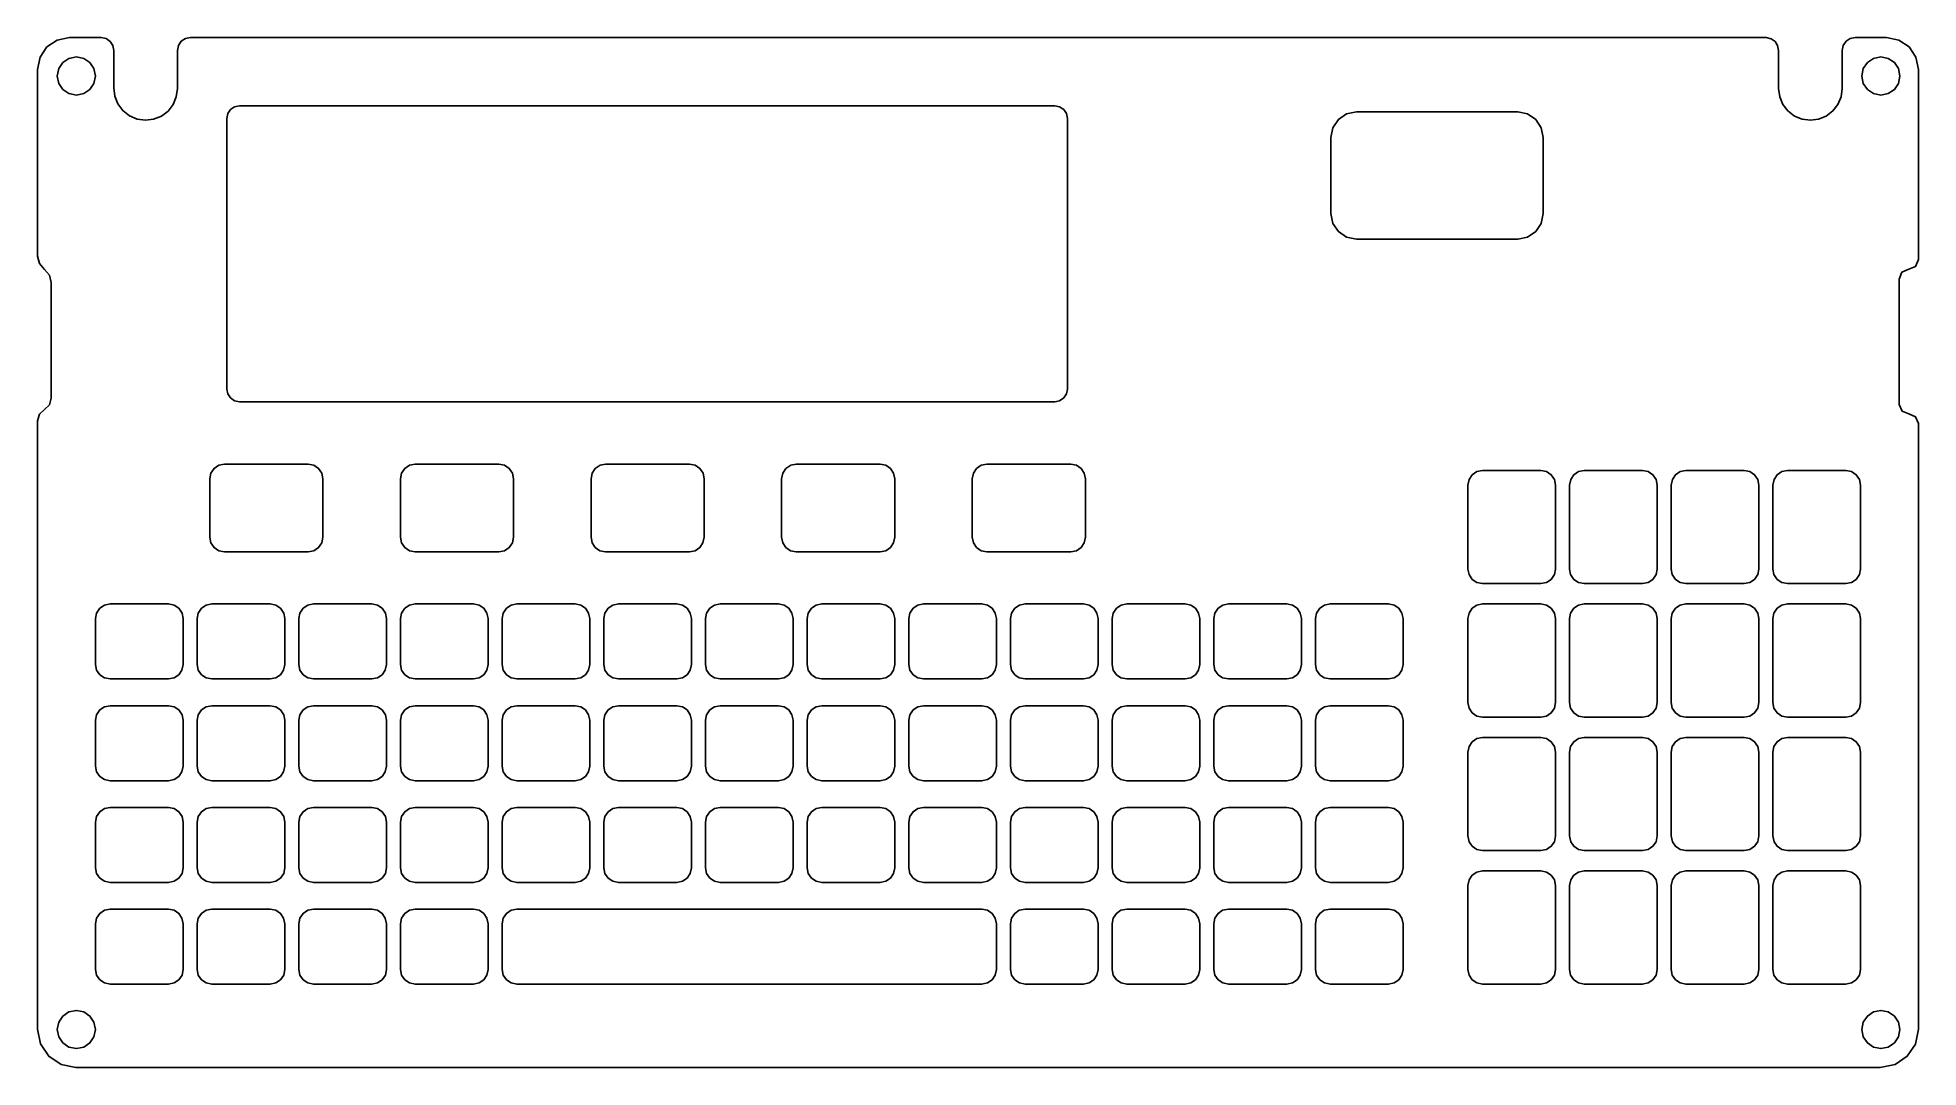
# Model space of a CAD drawing. Extents: x 0 to 148, y 0 to 81.
import ezdxf

# ---------------------------------------------------------------- set-up
doc = ezdxf.new("R2010")
doc.units = 0

msp = doc.modelspace()

# ---------------------------------------------------------------- linework, layer by layer
at = {"layer": 'Part__Feature007', "color": 7}
for points in [[(2.632303, 81.132462), (1.675583, 80.942168), (0.864515, 80.400233), (0.32258, 79.589164), (0.132287, 78.632444)], [(2.632303, 81.132462), (1.675583, 80.942168), (0.864515, 80.400233), (0.32258, 79.589164), (0.132287, 78.632444)], [(2.632303, 81.132462), (1.675583, 80.942168), (0.864515, 80.400233), (0.32258, 79.589164), (0.132287, 78.632444)], [(2.632303, 81.132462), (1.675583, 80.942168), (0.864515, 80.400233), (0.32258, 79.589164), (0.132287, 78.632444)], [(2.632247, 81.131325), (5.132821, 81.131325)], [(2.632247, 81.131325), (5.132821, 81.131325)], [(2.632247, 81.131325), (2.632247, 81.131325)], [(2.632247, 81.131325), (5.132821, 81.131325)], [(2.632247, 81.131325), (5.132821, 81.131325)], [(2.632247, 81.131325), (2.632247, 81.131325)], [(6.132699, 80.132445), (6.056583, 80.515134), (5.839811, 80.839563), (5.515385, 81.05634), (5.132697, 81.132462)], [(6.132699, 80.132445), (6.056583, 80.515134), (5.839811, 80.839563), (5.515385, 81.05634), (5.132697, 81.132462)], [(6.132699, 80.132445), (6.056583, 80.515134), (5.839811, 80.839563), (5.515385, 81.05634), (5.132697, 81.132462)], [(6.132699, 80.132445), (6.056583, 80.515134), (5.839811, 80.839563), (5.515385, 81.05634), (5.132697, 81.132462)], [(5.132821, 81.131325), (5.132821, 81.131325)], [(5.132821, 81.131325), (5.132821, 81.131325)], [(6.13268, 80.131201), (6.13268, 77.178455)], [(6.13268, 80.131201), (6.13268, 77.178455)], [(6.13268, 80.131201), (6.13268, 80.131201)], [(6.13268, 80.131201), (6.13268, 77.178455)], [(6.13268, 80.131201), (6.13268, 77.178455)], [(6.13268, 80.131201), (6.13268, 80.131201)], [(11.13224, 77.133476), (11.13224, 80.133847)], [(11.13224, 77.133476), (11.13224, 80.133847)], [(11.13224, 80.133847), (11.13224, 80.133847)], [(11.13224, 77.133476), (11.13224, 80.133847)], [(11.13224, 80.133847), (11.13224, 80.133847)], [(11.13224, 77.133476), (11.13224, 80.133847)], [(12.167287, 81.132436), (11.773997, 81.06659), (11.43769, 80.852326), (11.21182, 80.523699), (11.132291, 80.132947)], [(12.167287, 81.132436), (11.773997, 81.06659), (11.43769, 80.852326), (11.21182, 80.523699), (11.132291, 80.132947)], [(12.167287, 81.132436), (11.773997, 81.06659), (11.43769, 80.852326), (11.21182, 80.523699), (11.132291, 80.132947)], [(12.167287, 81.132436), (11.773997, 81.06659), (11.43769, 80.852326), (11.21182, 80.523699), (11.132291, 80.132947)], [(12.167289, 81.131325), (136.166493, 81.131325)], [(12.167289, 81.131325), (136.166493, 81.131325)], [(12.167289, 81.131325), (12.167289, 81.131325)], [(12.167289, 81.131325), (136.166493, 81.131325)], [(12.167289, 81.131325), (136.166493, 81.131325)], [(12.167289, 81.131325), (12.167289, 81.131325)], [(137.132131, 80.132445), (137.056997, 80.513453), (136.851299, 80.827525), (136.544593, 81.044056), (136.166438, 81.132436)], [(137.132131, 80.132445), (137.056997, 80.513453), (136.851299, 80.827525), (136.544593, 81.044056), (136.166438, 81.132436)], [(137.132131, 80.132445), (137.056997, 80.513453), (136.851299, 80.827525), (136.544593, 81.044056), (136.166438, 81.132436)], [(137.132131, 80.132445), (137.056997, 80.513453), (136.851299, 80.827525), (136.544593, 81.044056), (136.166438, 81.132436)], [(136.166493, 81.131325), (136.166493, 81.131325)], [(136.166493, 81.131325), (136.166493, 81.131325)], [(137.132221, 80.131201), (137.132221, 77.133476)], [(137.132221, 80.131201), (137.132221, 77.133476)], [(137.132221, 80.131201), (137.132221, 80.131201)], [(137.132221, 80.131201), (137.132221, 77.133476)], [(137.132221, 80.131201), (137.132221, 77.133476)], [(137.132221, 80.131201), (137.132221, 80.131201)], [(142.132046, 80.131201), (142.132046, 80.131201)], [(142.132046, 77.133476), (142.132046, 80.131201)], [(142.132046, 80.131201), (142.132046, 80.131201)], [(142.132046, 77.133476), (142.132046, 80.131201)], [(142.132046, 77.133476), (142.132046, 80.131201)], [(142.132046, 77.133476), (142.132046, 80.131201)], [(143.167629, 81.132436), (142.774131, 81.066581), (142.437644, 80.852211), (142.211666, 80.523407), (142.132126, 80.132445)], [(143.167629, 81.132436), (142.774131, 81.066581), (142.437644, 80.852211), (142.211666, 80.523407), (142.132126, 80.132445)], [(143.167629, 81.132436), (142.774131, 81.066581), (142.437644, 80.852211), (142.211666, 80.523407), (142.132126, 80.132445)], [(143.167629, 81.132436), (142.774131, 81.066581), (142.437644, 80.852211), (142.211666, 80.523407), (142.132126, 80.132445)], [(143.167624, 81.131325), (143.167624, 81.131325)], [(143.167624, 81.131325), (143.167624, 81.131325)], [(143.167624, 81.131325), (145.632215, 81.131325)], [(143.167624, 81.131325), (145.632215, 81.131325)], [(143.167624, 81.131325), (145.632215, 81.131325)], [(143.167624, 81.131325), (145.632215, 81.131325)], [(148.132117, 78.632444), (147.935652, 79.605553), (147.399882, 80.400203), (146.605231, 80.935972), (145.632122, 81.132436)], [(148.132117, 78.632444), (147.935652, 79.605553), (147.399882, 80.400203), (146.605231, 80.935972), (145.632122, 81.132436)], [(148.132117, 78.632444), (147.935652, 79.605553), (147.399882, 80.400203), (146.605231, 80.935972), (145.632122, 81.132436)], [(148.132117, 78.632444), (147.935652, 79.605553), (147.399882, 80.400203), (146.605231, 80.935972), (145.632122, 81.132436)], [(145.632215, 81.131325), (145.632215, 81.131325)], [(145.632215, 81.131325), (145.632215, 81.131325)], [(0.132202, 63.941367), (0.132202, 78.633661)], [(0.132202, 63.941367), (0.132202, 78.633661)], [(0.132202, 78.633661), (0.132202, 78.633661)], [(0.132202, 63.941367), (0.132202, 78.633661)], [(0.132202, 78.633661), (0.132202, 78.633661)], [(0.132202, 63.941367), (0.132202, 78.633661)], [(4.681699, 78.112459), (4.563508, 78.695976), (4.241974, 79.172413), (3.765304, 79.493599), (3.181701, 79.611366), (2.598099, 79.493599), (2.121428, 79.172413), (1.799895, 78.695976), (1.681703, 78.112459), (1.799895, 77.528943), (2.121428, 77.052506), (2.598099, 76.731319), (3.181701, 76.613552), (3.765304, 76.731319), (4.241974, 77.052506), (4.563508, 77.528943), (4.681699, 78.112459), (4.681699, 78.112459)], [(4.681699, 78.112459), (4.563508, 78.695976), (4.241974, 79.172413), (3.765304, 79.493599), (3.181701, 79.611366), (2.598099, 79.493599), (2.121428, 79.172413), (1.799895, 78.695976), (1.681703, 78.112459), (1.799895, 77.528943), (2.121428, 77.052506), (2.598099, 76.731319), (3.181701, 76.613552), (3.765304, 76.731319), (4.241974, 77.052506), (4.563508, 77.528943), (4.681699, 78.112459), (4.681699, 78.112459)], [(4.681699, 78.112459), (4.563508, 78.695976), (4.241974, 79.172413), (3.765304, 79.493599), (3.181701, 79.611366), (2.598099, 79.493599), (2.121428, 79.172413), (1.799895, 78.695976), (1.681703, 78.112459), (1.799895, 77.528943), (2.121428, 77.052506), (2.598099, 76.731319), (3.181701, 76.613552), (3.765304, 76.731319), (4.241974, 77.052506), (4.563508, 77.528943), (4.681699, 78.112459), (4.681699, 78.112459)], [(4.681699, 78.112459), (4.563508, 78.695976), (4.241974, 79.172413), (3.765304, 79.493599), (3.181701, 79.611366), (2.598099, 79.493599), (2.121428, 79.172413), (1.799895, 78.695976), (1.681703, 78.112459), (1.799895, 77.528943), (2.121428, 77.052506), (2.598099, 76.731319), (3.181701, 76.613552), (3.765304, 76.731319), (4.241974, 77.052506), (4.563508, 77.528943), (4.681699, 78.112459), (4.681699, 78.112459)], [(146.681519, 78.112459), (146.563328, 78.695976), (146.241794, 79.172413), (145.765124, 79.493599), (145.181521, 79.611366), (144.597919, 79.493599), (144.121248, 79.172413), (143.799715, 78.695976), (143.681524, 78.112459), (143.799715, 77.528943), (144.121248, 77.052506), (144.597919, 76.731319), (145.181521, 76.613552), (145.765124, 76.731319), (146.241794, 77.052506), (146.563328, 77.528943), (146.681519, 78.112459), (146.681519, 78.112459)], [(146.681519, 78.112459), (146.563328, 78.695976), (146.241794, 79.172413), (145.765124, 79.493599), (145.181521, 79.611366), (144.597919, 79.493599), (144.121248, 79.172413), (143.799715, 78.695976), (143.681524, 78.112459), (143.799715, 77.528943), (144.121248, 77.052506), (144.597919, 76.731319), (145.181521, 76.613552), (145.765124, 76.731319), (146.241794, 77.052506), (146.563328, 77.528943), (146.681519, 78.112459), (146.681519, 78.112459)], [(146.681519, 78.112459), (146.563328, 78.695976), (146.241794, 79.172413), (145.765124, 79.493599), (145.181521, 79.611366), (144.597919, 79.493599), (144.121248, 79.172413), (143.799715, 78.695976), (143.681524, 78.112459), (143.799715, 77.528943), (144.121248, 77.052506), (144.597919, 76.731319), (145.181521, 76.613552), (145.765124, 76.731319), (146.241794, 77.052506), (146.563328, 77.528943), (146.681519, 78.112459), (146.681519, 78.112459)], [(146.681519, 78.112459), (146.563328, 78.695976), (146.241794, 79.172413), (145.765124, 79.493599), (145.181521, 79.611366), (144.597919, 79.493599), (144.121248, 79.172413), (143.799715, 78.695976), (143.681524, 78.112459), (143.799715, 77.528943), (144.121248, 77.052506), (144.597919, 76.731319), (145.181521, 76.613552), (145.765124, 76.731319), (146.241794, 77.052506), (146.563328, 77.528943), (146.681519, 78.112459), (146.681519, 78.112459)], [(148.131995, 78.633661), (148.13226, 63.674138)], [(148.131995, 78.633661), (148.13226, 63.674138)], [(148.131995, 78.633661), (148.131995, 78.633661)], [(148.131995, 78.633661), (148.131995, 78.633661)], [(148.131995, 78.633661), (148.13226, 63.674138)], [(148.131995, 78.633661), (148.13226, 63.674138)], [(6.13268, 77.178455), (6.13268, 77.178455)], [(6.13268, 77.178455), (6.13268, 77.178455)], [(6.132699, 77.177238), (6.208477, 76.519798), (6.448825, 75.91493), (6.837068, 75.392533), (7.356535, 74.982505), (7.965341, 74.723036), (8.609897, 74.63259), (9.255969, 74.711473), (9.869327, 74.959991), (10.396057, 75.360646), (10.793598, 75.876003), (11.044744, 76.476467), (11.132291, 77.132444)], [(6.132699, 77.177238), (6.208477, 76.519798), (6.448825, 75.91493), (6.837068, 75.392533), (7.356535, 74.982505), (7.965341, 74.723036), (8.609897, 74.63259), (9.255969, 74.711473), (9.869327, 74.959991), (10.396057, 75.360646), (10.793598, 75.876003), (11.044744, 76.476467), (11.132291, 77.132444)], [(6.132699, 77.177238), (6.208477, 76.519798), (6.448825, 75.91493), (6.837068, 75.392533), (7.356535, 74.982505), (7.965341, 74.723036), (8.609897, 74.63259), (9.255969, 74.711473), (9.869327, 74.959991), (10.396057, 75.360646), (10.793598, 75.876003), (11.044744, 76.476467), (11.132291, 77.132444)], [(6.132699, 77.177238), (6.208477, 76.519798), (6.448825, 75.91493), (6.837068, 75.392533), (7.356535, 74.982505), (7.965341, 74.723036), (8.609897, 74.63259), (9.255969, 74.711473), (9.869327, 74.959991), (10.396057, 75.360646), (10.793598, 75.876003), (11.044744, 76.476467), (11.132291, 77.132444)], [(11.13224, 77.133476), (11.13224, 77.133476)], [(11.13224, 77.133476), (11.13224, 77.133476)], [(137.132131, 77.132444), (137.21867, 76.48015), (137.467067, 75.882445), (137.860497, 75.368474), (138.38213, 74.967383), (138.990302, 74.716181), (139.632128, 74.632447), (140.273955, 74.716181), (140.882127, 74.967383), (141.40376, 75.368474), (141.79719, 75.882445), (142.045587, 76.48015), (142.132126, 77.132444)], [(137.132131, 77.132444), (137.21867, 76.48015), (137.467067, 75.882445), (137.860497, 75.368474), (138.38213, 74.967383), (138.990302, 74.716181), (139.632128, 74.632447), (140.273955, 74.716181), (140.882127, 74.967383), (141.40376, 75.368474), (141.79719, 75.882445), (142.045587, 76.48015), (142.132126, 77.132444)], [(137.132131, 77.132444), (137.21867, 76.48015), (137.467067, 75.882445), (137.860497, 75.368474), (138.38213, 74.967383), (138.990302, 74.716181), (139.632128, 74.632447), (140.273955, 74.716181), (140.882127, 74.967383), (141.40376, 75.368474), (141.79719, 75.882445), (142.045587, 76.48015), (142.132126, 77.132444)], [(137.132131, 77.132444), (137.21867, 76.48015), (137.467067, 75.882445), (137.860497, 75.368474), (138.38213, 74.967383), (138.990302, 74.716181), (139.632128, 74.632447), (140.273955, 74.716181), (140.882127, 74.967383), (141.40376, 75.368474), (141.79719, 75.882445), (142.045587, 76.48015), (142.132126, 77.132444)], [(137.132221, 77.133476), (137.132221, 77.133476)], [(137.132221, 77.133476), (137.132221, 77.133476)], [(142.132046, 77.133476), (142.132046, 77.133476)], [(142.132046, 77.133476), (142.132046, 77.133476)], [(3.181786, 76.612247), (3.181786, 76.612247)], [(3.181786, 76.612247), (3.181786, 76.612247)], [(16.027285, 75.772461), (15.638042, 75.693876), (15.320182, 75.47957), (15.105873, 75.161712), (15.027286, 74.772469)], [(16.027285, 75.772461), (15.638042, 75.693876), (15.320182, 75.47957), (15.105873, 75.161712), (15.027286, 74.772469)], [(16.027285, 75.772461), (15.638042, 75.693876), (15.320182, 75.47957), (15.105873, 75.161712), (15.027286, 74.772469)], [(16.027285, 75.772461), (15.638042, 75.693876), (15.320182, 75.47957), (15.105873, 75.161712), (15.027286, 74.772469)], [(80.167237, 75.773519), (16.027291, 75.773519)], [(80.167237, 75.773519), (16.027291, 75.773519)], [(16.027291, 75.773519), (16.027291, 75.773519)], [(80.167237, 75.773519), (16.027291, 75.773519)], [(16.027291, 75.773519), (16.027291, 75.773519)], [(80.167237, 75.773519), (16.027291, 75.773519)], [(81.167202, 74.772469), (81.088615, 75.161712), (80.874306, 75.479571), (80.556446, 75.693877), (80.167202, 75.772461)], [(81.167202, 74.772469), (81.088615, 75.161712), (80.874306, 75.479571), (80.556446, 75.693877), (80.167202, 75.772461)], [(81.167202, 74.772469), (81.088615, 75.161712), (80.874306, 75.479571), (80.556446, 75.693877), (80.167202, 75.772461)], [(81.167202, 74.772469), (81.088615, 75.161712), (80.874306, 75.479571), (80.556446, 75.693877), (80.167202, 75.772461)], [(80.167237, 75.773519), (80.167237, 75.773519)], [(80.167237, 75.773519), (80.167237, 75.773519)], [(145.18163, 76.612247), (145.18163, 76.612247)], [(145.18163, 76.612247), (145.18163, 76.612247)], [(15.027167, 74.773395), (15.027167, 53.492985)], [(15.027167, 74.773395), (15.027167, 53.492985)], [(15.027167, 74.773395), (15.027167, 74.773395)], [(15.027167, 74.773395), (15.027167, 74.773395)], [(15.027167, 74.773395), (15.027167, 53.492985)], [(15.027167, 74.773395), (15.027167, 53.492985)], [(81.167096, 53.492985), (81.167096, 74.773395)], [(81.167096, 53.492985), (81.167096, 74.773395)], [(81.167096, 74.773395), (81.167096, 74.773395)], [(81.167096, 53.492985), (81.167096, 74.773395)], [(81.167096, 74.773395), (81.167096, 74.773395)], [(81.167096, 53.492985), (81.167096, 74.773395)], [(103.904174, 75.28367), (103.138805, 75.131428), (102.489957, 74.697881), (102.056412, 74.04903), (101.904175, 73.283661)], [(103.904174, 75.28367), (103.138805, 75.131428), (102.489957, 74.697881), (102.056412, 74.04903), (101.904175, 73.283661)], [(103.904174, 75.28367), (103.138805, 75.131428), (102.489957, 74.697881), (102.056412, 74.04903), (101.904175, 73.283661)], [(103.904174, 75.28367), (103.138805, 75.131428), (102.489957, 74.697881), (102.056412, 74.04903), (101.904175, 73.283661)], [(116.604285, 75.28404), (103.904301, 75.28404)], [(116.604285, 75.28404), (103.904301, 75.28404)], [(103.904301, 75.28404), (103.904301, 75.28404)], [(116.604285, 75.28404), (103.904301, 75.28404)], [(103.904301, 75.28404), (103.904301, 75.28404)], [(116.604285, 75.28404), (103.904301, 75.28404)], [(118.604154, 73.283661), (118.451917, 74.04903), (118.018373, 74.69788), (117.369526, 75.131428), (116.604158, 75.28367)], [(118.604154, 73.283661), (118.451917, 74.04903), (118.018373, 74.69788), (117.369526, 75.131428), (116.604158, 75.28367)], [(118.604154, 73.283661), (118.451917, 74.04903), (118.018373, 74.69788), (117.369526, 75.131428), (116.604158, 75.28367)], [(118.604154, 73.283661), (118.451917, 74.04903), (118.018373, 74.69788), (117.369526, 75.131428), (116.604158, 75.28367)], [(116.604285, 75.28404), (116.604285, 75.28404)], [(116.604285, 75.28404), (116.604285, 75.28404)], [(101.904053, 73.283793), (101.904053, 67.288342)], [(101.904053, 73.283793), (101.904053, 67.288342)], [(101.904053, 73.283793), (101.904053, 73.283793)], [(101.904053, 73.283793), (101.904053, 73.283793)], [(101.904053, 73.283793), (101.904053, 67.288342)], [(101.904053, 73.283793), (101.904053, 67.288342)], [(118.604268, 67.288342), (118.604268, 73.283793)], [(118.604268, 67.288342), (118.604268, 73.283793)], [(118.604268, 73.283793), (118.604268, 73.283793)], [(118.604268, 67.288342), (118.604268, 73.283793)], [(118.604268, 73.283793), (118.604268, 73.283793)], [(118.604268, 67.288342), (118.604268, 73.283793)], [(101.904053, 67.288342), (101.904053, 67.288342)], [(101.904053, 67.288342), (101.904053, 67.288342)], [(101.904175, 67.289268), (102.056412, 66.523898), (102.489957, 65.875048), (103.138805, 65.4415), (103.904174, 65.289259)], [(101.904175, 67.289268), (102.056412, 66.523898), (102.489957, 65.875048), (103.138805, 65.4415), (103.904174, 65.289259)], [(101.904175, 67.289268), (102.056412, 66.523898), (102.489957, 65.875048), (103.138805, 65.4415), (103.904174, 65.289259)], [(101.904175, 67.289268), (102.056412, 66.523898), (102.489957, 65.875048), (103.138805, 65.4415), (103.904174, 65.289259)], [(116.604158, 65.289259), (117.369526, 65.441501), (118.018373, 65.875049), (118.451917, 66.523899), (118.604154, 67.289268)], [(116.604158, 65.289259), (117.369526, 65.441501), (118.018373, 65.875049), (118.451917, 66.523899), (118.604154, 67.289268)], [(116.604158, 65.289259), (117.369526, 65.441501), (118.018373, 65.875049), (118.451917, 66.523899), (118.604154, 67.289268)], [(116.604158, 65.289259), (117.369526, 65.441501), (118.018373, 65.875049), (118.451917, 66.523899), (118.604154, 67.289268)], [(118.604268, 67.288342), (118.604268, 67.288342)], [(118.604268, 67.288342), (118.604268, 67.288342)], [(103.904301, 65.288095), (116.604285, 65.288095)], [(103.904301, 65.288095), (116.604285, 65.288095)], [(103.904301, 65.288095), (103.904301, 65.288095)], [(103.904301, 65.288095), (103.904301, 65.288095)], [(103.904301, 65.288095), (116.604285, 65.288095)], [(103.904301, 65.288095), (116.604285, 65.288095)], [(116.604285, 65.288095), (116.604285, 65.288095)], [(116.604285, 65.288095), (116.604285, 65.288095)], [(0.132202, 63.941367), (0.132202, 63.941367)], [(0.132202, 63.941367), (0.132202, 63.941367)], [(0.132305, 63.941473), (0.274486, 63.356469), (0.669308, 62.901979)], [(0.132305, 63.941473), (0.274486, 63.356469), (0.669308, 62.901979)], [(0.132305, 63.941473), (0.274486, 63.356469), (0.669308, 62.901979)], [(0.132305, 63.941473), (0.274486, 63.356469), (0.669308, 62.901979)], [(147.385355, 62.913568), (147.9142, 63.140634), (148.132172, 63.673292)], [(147.385355, 62.913568), (147.9142, 63.140634), (148.132172, 63.673292)], [(147.385355, 62.913568), (147.9142, 63.140634), (148.132172, 63.673292)], [(147.385355, 62.913568), (147.9142, 63.140634), (148.132172, 63.673292)], [(148.13226, 63.674138), (148.13226, 63.674138)], [(148.13226, 63.674138), (148.13226, 63.674138)], [(0.669306, 62.901556), (0.669306, 62.901556)], [(0.669306, 62.901556), (0.669306, 62.901556)], [(1.206306, 61.862486), (1.064126, 62.447488), (0.669308, 62.901979)], [(1.206306, 61.862486), (1.064126, 62.447488), (0.669308, 62.901979)], [(1.206306, 61.862486), (1.064126, 62.447488), (0.669308, 62.901979)], [(1.206306, 61.862486), (1.064126, 62.447488), (0.669308, 62.901979)], [(147.385355, 62.913568), (146.842459, 62.674947), (146.632119, 62.120481)], [(147.385355, 62.913568), (146.842459, 62.674947), (146.632119, 62.120481)], [(147.385355, 62.913568), (146.842459, 62.674947), (146.632119, 62.120481)], [(147.385355, 62.913568), (146.842459, 62.674947), (146.632119, 62.120481)], [(147.385342, 62.914785), (147.385342, 62.914785)], [(147.385342, 62.914785), (147.385342, 62.914785)], [(1.206409, 52.762735), (1.206409, 61.861745)], [(1.206409, 52.762735), (1.206409, 61.861745)], [(1.206409, 61.861745), (1.206409, 61.861745)], [(1.206409, 52.762735), (1.206409, 61.861745)], [(1.206409, 61.861745), (1.206409, 61.861745)], [(1.206409, 52.762735), (1.206409, 61.861745)], [(146.632074, 62.121036), (146.632074, 52.286486)], [(146.632074, 62.121036), (146.632074, 52.286486)], [(146.632074, 62.121036), (146.632074, 62.121036)], [(146.632074, 62.121036), (146.632074, 62.121036)], [(146.632074, 62.121036), (146.632074, 52.286486)], [(146.632074, 62.121036), (146.632074, 52.286486)], [(15.027167, 53.492985), (15.027167, 53.492985)], [(15.027167, 53.492985), (15.027167, 53.492985)], [(15.027286, 53.492482), (15.105873, 53.103239), (15.320181, 52.78538), (15.638042, 52.571074), (16.027285, 52.49249)], [(15.027286, 53.492482), (15.105873, 53.103239), (15.320181, 52.78538), (15.638042, 52.571074), (16.027285, 52.49249)], [(15.027286, 53.492482), (15.105873, 53.103239), (15.320181, 52.78538), (15.638042, 52.571074), (16.027285, 52.49249)], [(15.027286, 53.492482), (15.105873, 53.103239), (15.320181, 52.78538), (15.638042, 52.571074), (16.027285, 52.49249)], [(80.167197, 52.49249), (80.556442, 52.571073), (80.874304, 52.785379), (81.088614, 53.103238), (81.167202, 53.492482)], [(80.167197, 52.49249), (80.556442, 52.571073), (80.874304, 52.785379), (81.088614, 53.103238), (81.167202, 53.492482)], [(80.167197, 52.49249), (80.556442, 52.571073), (80.874304, 52.785379), (81.088614, 53.103238), (81.167202, 53.492482)], [(80.167197, 52.49249), (80.556442, 52.571073), (80.874304, 52.785379), (81.088614, 53.103238), (81.167202, 53.492482)], [(81.167096, 53.492985), (81.167096, 53.492985)], [(81.167096, 53.492985), (81.167096, 53.492985)], [(0.669308, 51.877811), (0.277048, 51.510512), (0.132305, 50.992993)], [(0.669308, 51.877811), (0.277048, 51.510512), (0.132305, 50.992993)], [(0.669308, 51.877811), (0.277048, 51.510512), (0.132305, 50.992993)], [(0.669308, 51.877811), (0.277048, 51.510512), (0.132305, 50.992993)], [(0.669306, 51.879028), (0.669306, 51.879028)], [(0.669306, 51.879028), (0.669306, 51.879028)], [(0.669308, 51.877811), (1.061557, 52.245041), (1.206314, 52.762497)], [(0.669308, 51.877811), (1.061557, 52.245041), (1.206314, 52.762497)], [(0.669308, 51.877811), (1.061557, 52.245041), (1.206314, 52.762497)], [(0.669308, 51.877811), (1.061557, 52.245041), (1.206314, 52.762497)], [(1.206409, 52.762735), (1.206409, 52.762735)], [(1.206409, 52.762735), (1.206409, 52.762735)], [(16.027291, 52.492861), (80.167237, 52.492861)], [(16.027291, 52.492861), (80.167237, 52.492861)], [(16.027291, 52.492861), (16.027291, 52.492861)], [(16.027291, 52.492861), (16.027291, 52.492861)], [(16.027291, 52.492861), (80.167237, 52.492861)], [(16.027291, 52.492861), (80.167237, 52.492861)], [(80.167237, 52.492861), (80.167237, 52.492861)], [(80.167237, 52.492861), (80.167237, 52.492861)], [(146.632074, 52.286486), (146.632074, 52.286486)], [(146.632074, 52.286486), (146.632074, 52.286486)], [(146.632119, 52.285401), (146.851797, 51.755083), (147.382119, 51.535414)], [(146.632119, 52.285401), (146.851797, 51.755083), (147.382119, 51.535414)], [(146.632119, 52.285401), (146.851797, 51.755083), (147.382119, 51.535414)], [(146.632119, 52.285401), (146.851797, 51.755083), (147.382119, 51.535414)], [(0.132202, 3.132256), (0.132202, 50.992675)], [(0.132202, 3.132256), (0.132202, 50.992675)], [(0.132202, 3.132256), (0.132202, 50.992675)], [(0.132202, 50.992675), (0.132202, 50.992675)], [(0.132202, 3.132256), (0.132202, 50.992675)], [(0.132202, 50.992675), (0.132202, 50.992675)], [(148.132122, 50.780638), (147.914141, 51.314054), (147.382119, 51.535414)], [(148.132122, 50.780638), (147.914141, 51.314054), (147.382119, 51.535414)], [(148.132122, 50.780638), (147.914141, 51.314054), (147.382119, 51.535414)], [(148.132122, 50.780638), (147.914141, 51.314054), (147.382119, 51.535414)], [(147.382167, 51.53507), (147.382167, 51.53507)], [(147.382167, 51.53507), (147.382167, 51.53507)], [(148.131995, 50.781009), (148.13226, 3.132256)], [(148.131995, 50.781009), (148.13226, 3.132256)], [(148.131995, 50.781009), (148.131995, 50.781009)], [(148.131995, 50.781009), (148.131995, 50.781009)], [(148.131995, 50.781009), (148.13226, 3.132256)], [(148.131995, 50.781009), (148.13226, 3.132256)], [(14.832286, 47.582491), (14.392197, 47.494952), (14.019109, 47.245661), (13.769821, 46.872571), (13.682286, 46.432481)], [(14.832286, 47.582491), (14.392197, 47.494952), (14.019109, 47.245661), (13.769821, 46.872571), (13.682286, 46.432481)], [(14.832286, 47.582491), (14.392197, 47.494952), (14.019109, 47.245661), (13.769821, 46.872571), (13.682286, 46.432481)], [(14.832286, 47.582491), (14.392197, 47.494952), (14.019109, 47.245661), (13.769821, 46.872571), (13.682286, 46.432481)], [(21.432192, 47.5822), (14.832169, 47.5822)], [(21.432192, 47.5822), (14.832169, 47.5822)], [(14.832169, 47.5822), (14.832169, 47.5822)], [(21.432192, 47.5822), (14.832169, 47.5822)], [(14.832169, 47.5822), (14.832169, 47.5822)], [(21.432192, 47.5822), (14.832169, 47.5822)], [(21.432192, 47.5822), (21.432192, 47.5822)], [(21.432192, 47.5822), (21.432192, 47.5822)], [(22.582276, 46.432481), (22.494741, 46.872571), (22.245453, 47.245661), (21.872365, 47.494952), (21.432277, 47.582491)], [(22.582276, 46.432481), (22.494741, 46.872571), (22.245453, 47.245661), (21.872365, 47.494952), (21.432277, 47.582491)], [(22.582276, 46.432481), (22.494741, 46.872571), (22.245453, 47.245661), (21.872365, 47.494952), (21.432277, 47.582491)], [(22.582276, 46.432481), (22.494741, 46.872571), (22.245453, 47.245661), (21.872365, 47.494952), (21.432277, 47.582491)], [(29.832266, 47.582491), (29.392178, 47.494952), (29.019091, 47.24566), (28.769804, 46.87257), (28.682269, 46.432481)], [(29.832266, 47.582491), (29.392178, 47.494952), (29.019091, 47.24566), (28.769804, 46.87257), (28.682269, 46.432481)], [(29.832266, 47.582491), (29.392178, 47.494952), (29.019091, 47.24566), (28.769804, 46.87257), (28.682269, 46.432481)], [(29.832266, 47.582491), (29.392178, 47.494952), (29.019091, 47.24566), (28.769804, 46.87257), (28.682269, 46.432481)], [(36.432196, 47.5822), (29.832173, 47.5822)], [(36.432196, 47.5822), (29.832173, 47.5822)], [(29.832173, 47.5822), (29.832173, 47.5822)], [(36.432196, 47.5822), (29.832173, 47.5822)], [(29.832173, 47.5822), (29.832173, 47.5822)], [(36.432196, 47.5822), (29.832173, 47.5822)], [(36.432196, 47.5822), (36.432196, 47.5822)], [(36.432196, 47.5822), (36.432196, 47.5822)], [(37.582256, 46.432481), (37.494722, 46.87257), (37.245434, 47.24566), (36.872347, 47.494952), (36.43226, 47.582491)], [(37.582256, 46.432481), (37.494722, 46.87257), (37.245434, 47.24566), (36.872347, 47.494952), (36.43226, 47.582491)], [(37.582256, 46.432481), (37.494722, 46.87257), (37.245434, 47.24566), (36.872347, 47.494952), (36.43226, 47.582491)], [(37.582256, 46.432481), (37.494722, 46.87257), (37.245434, 47.24566), (36.872347, 47.494952), (36.43226, 47.582491)], [(44.832249, 47.582491), (44.39216, 47.494952), (44.019072, 47.245661), (43.769784, 46.872571), (43.682249, 46.432481)], [(44.832249, 47.582491), (44.39216, 47.494952), (44.019072, 47.245661), (43.769784, 46.872571), (43.682249, 46.432481)], [(44.832249, 47.582491), (44.39216, 47.494952), (44.019072, 47.245661), (43.769784, 46.872571), (43.682249, 46.432481)], [(44.832249, 47.582491), (44.39216, 47.494952), (44.019072, 47.245661), (43.769784, 46.872571), (43.682249, 46.432481)], [(51.4322, 47.5822), (44.832177, 47.5822)], [(51.4322, 47.5822), (44.832177, 47.5822)], [(44.832177, 47.5822), (44.832177, 47.5822)], [(51.4322, 47.5822), (44.832177, 47.5822)], [(44.832177, 47.5822), (44.832177, 47.5822)], [(51.4322, 47.5822), (44.832177, 47.5822)], [(51.4322, 47.5822), (51.4322, 47.5822)], [(51.4322, 47.5822), (51.4322, 47.5822)], [(52.582239, 46.432481), (52.494704, 46.872571), (52.245416, 47.245661), (51.872328, 47.494952), (51.43224, 47.582491)], [(52.582239, 46.432481), (52.494704, 46.872571), (52.245416, 47.245661), (51.872328, 47.494952), (51.43224, 47.582491)], [(52.582239, 46.432481), (52.494704, 46.872571), (52.245416, 47.245661), (51.872328, 47.494952), (51.43224, 47.582491)], [(52.582239, 46.432481), (52.494704, 46.872571), (52.245416, 47.245661), (51.872328, 47.494952), (51.43224, 47.582491)], [(59.832229, 47.582491), (59.39214, 47.494952), (59.019052, 47.245661), (58.769764, 46.872571), (58.682229, 46.432481)], [(59.832229, 47.582491), (59.39214, 47.494952), (59.019052, 47.245661), (58.769764, 46.872571), (58.682229, 46.432481)], [(59.832229, 47.582491), (59.39214, 47.494952), (59.019052, 47.245661), (58.769764, 46.872571), (58.682229, 46.432481)], [(59.832229, 47.582491), (59.39214, 47.494952), (59.019052, 47.245661), (58.769764, 46.872571), (58.682229, 46.432481)], [(66.432204, 47.5822), (59.832181, 47.5822)], [(66.432204, 47.5822), (59.832181, 47.5822)], [(59.832181, 47.5822), (59.832181, 47.5822)], [(66.432204, 47.5822), (59.832181, 47.5822)], [(59.832181, 47.5822), (59.832181, 47.5822)], [(66.432204, 47.5822), (59.832181, 47.5822)], [(66.432204, 47.5822), (66.432204, 47.5822)], [(66.432204, 47.5822), (66.432204, 47.5822)], [(67.582219, 46.432481), (67.494684, 46.872571), (67.245397, 47.245661), (66.872308, 47.494952), (66.43222, 47.582491)], [(67.582219, 46.432481), (67.494684, 46.872571), (67.245397, 47.245661), (66.872308, 47.494952), (66.43222, 47.582491)], [(67.582219, 46.432481), (67.494684, 46.872571), (67.245397, 47.245661), (66.872308, 47.494952), (66.43222, 47.582491)], [(67.582219, 46.432481), (67.494684, 46.872571), (67.245397, 47.245661), (66.872308, 47.494952), (66.43222, 47.582491)], [(74.832209, 47.582491), (74.392121, 47.494952), (74.019034, 47.24566), (73.769747, 46.87257), (73.682212, 46.432481)], [(74.832209, 47.582491), (74.392121, 47.494952), (74.019034, 47.24566), (73.769747, 46.87257), (73.682212, 46.432481)], [(74.832209, 47.582491), (74.392121, 47.494952), (74.019034, 47.24566), (73.769747, 46.87257), (73.682212, 46.432481)], [(74.832209, 47.582491), (74.392121, 47.494952), (74.019034, 47.24566), (73.769747, 46.87257), (73.682212, 46.432481)], [(81.432208, 47.5822), (74.832185, 47.5822)], [(81.432208, 47.5822), (74.832185, 47.5822)], [(74.832185, 47.5822), (74.832185, 47.5822)], [(81.432208, 47.5822), (74.832185, 47.5822)], [(74.832185, 47.5822), (74.832185, 47.5822)], [(81.432208, 47.5822), (74.832185, 47.5822)], [(82.5822, 46.432481), (82.494665, 46.87257), (82.245378, 47.24566), (81.87229, 47.494952), (81.432203, 47.582491)], [(82.5822, 46.432481), (82.494665, 46.87257), (82.245378, 47.24566), (81.87229, 47.494952), (81.432203, 47.582491)], [(82.5822, 46.432481), (82.494665, 46.87257), (82.245378, 47.24566), (81.87229, 47.494952), (81.432203, 47.582491)], [(82.5822, 46.432481), (82.494665, 46.87257), (82.245378, 47.24566), (81.87229, 47.494952), (81.432203, 47.582491)], [(81.432208, 47.5822), (81.432208, 47.5822)], [(81.432208, 47.5822), (81.432208, 47.5822)], [(13.682291, 46.431264), (13.682291, 41.832812)], [(13.682291, 46.431264), (13.682291, 41.832812)], [(13.682291, 46.431264), (13.682291, 46.431264)], [(13.682291, 46.431264), (13.682291, 46.431264)], [(13.682291, 46.431264), (13.682291, 41.832812)], [(13.682291, 46.431264), (13.682291, 41.832812)], [(22.582334, 41.832812), (22.582334, 46.431264)], [(22.582334, 41.832812), (22.582334, 46.431264)], [(22.582334, 46.431264), (22.582334, 46.431264)], [(22.582334, 41.832812), (22.582334, 46.431264)], [(22.582334, 46.431264), (22.582334, 46.431264)], [(22.582334, 41.832812), (22.582334, 46.431264)], [(28.682295, 46.431264), (28.682295, 41.832812)], [(28.682295, 46.431264), (28.682295, 41.832812)], [(28.682295, 46.431264), (28.682295, 46.431264)], [(28.682295, 46.431264), (28.682295, 46.431264)], [(28.682295, 46.431264), (28.682295, 41.832812)], [(28.682295, 46.431264), (28.682295, 41.832812)], [(37.582338, 41.832812), (37.582338, 46.431264)], [(37.582338, 41.832812), (37.582338, 46.431264)], [(37.582338, 46.431264), (37.582338, 46.431264)], [(37.582338, 41.832812), (37.582338, 46.431264)], [(37.582338, 46.431264), (37.582338, 46.431264)], [(37.582338, 41.832812), (37.582338, 46.431264)], [(43.682299, 46.431264), (43.682299, 41.832812)], [(43.682299, 46.431264), (43.682299, 41.832812)], [(43.682299, 46.431264), (43.682299, 46.431264)], [(43.682299, 46.431264), (43.682299, 46.431264)], [(43.682299, 46.431264), (43.682299, 41.832812)], [(43.682299, 46.431264), (43.682299, 41.832812)], [(52.582342, 41.832812), (52.582342, 46.431264)], [(52.582342, 41.832812), (52.582342, 46.431264)], [(52.582342, 46.431264), (52.582342, 46.431264)], [(52.582342, 41.832812), (52.582342, 46.431264)], [(52.582342, 46.431264), (52.582342, 46.431264)], [(52.582342, 41.832812), (52.582342, 46.431264)], [(58.682303, 46.431264), (58.682303, 41.832812)], [(58.682303, 46.431264), (58.682303, 41.832812)], [(58.682303, 46.431264), (58.682303, 46.431264)], [(58.682303, 46.431264), (58.682303, 46.431264)], [(58.682303, 46.431264), (58.682303, 41.832812)], [(58.682303, 46.431264), (58.682303, 41.832812)], [(67.582346, 41.832812), (67.582346, 46.431264)], [(67.582346, 41.832812), (67.582346, 46.431264)], [(67.582346, 46.431264), (67.582346, 46.431264)], [(67.582346, 41.832812), (67.582346, 46.431264)], [(67.582346, 46.431264), (67.582346, 46.431264)], [(67.582346, 41.832812), (67.582346, 46.431264)], [(73.682307, 46.431264), (73.682307, 41.832812)], [(73.682307, 46.431264), (73.682307, 41.832812)], [(73.682307, 46.431264), (73.682307, 46.431264)], [(73.682307, 46.431264), (73.682307, 46.431264)], [(73.682307, 46.431264), (73.682307, 41.832812)], [(73.682307, 46.431264), (73.682307, 41.832812)], [(82.582086, 41.832812), (82.582086, 46.431264)], [(82.582086, 41.832812), (82.582086, 46.431264)], [(82.582086, 46.431264), (82.582086, 46.431264)], [(82.582086, 41.832812), (82.582086, 46.431264)], [(82.582086, 46.431264), (82.582086, 46.431264)], [(82.582086, 41.832812), (82.582086, 46.431264)], [(112.682106, 45.931202), (112.682106, 39.332502)], [(112.682106, 45.931202), (112.682106, 39.332502)], [(112.682106, 45.931202), (112.682106, 45.931202)], [(112.682106, 45.931202), (112.682106, 45.931202)], [(112.682106, 45.931202), (112.682106, 39.332502)], [(112.682106, 45.931202), (112.682106, 39.332502)], [(113.832161, 47.082482), (113.384533, 46.992112), (113.018994, 46.745661), (112.772539, 46.380126), (112.682162, 45.932499)], [(113.832161, 47.082482), (113.384533, 46.992112), (113.018994, 46.745661), (112.772539, 46.380126), (112.682162, 45.932499)], [(113.832161, 47.082482), (113.384533, 46.992112), (113.018994, 46.745661), (112.772539, 46.380126), (112.682162, 45.932499)], [(113.832161, 47.082482), (113.384533, 46.992112), (113.018994, 46.745661), (112.772539, 46.380126), (112.682162, 45.932499)], [(118.432024, 47.082138), (113.832249, 47.082138)], [(118.432024, 47.082138), (113.832249, 47.082138)], [(113.832249, 47.082138), (113.832249, 47.082138)], [(118.432024, 47.082138), (113.832249, 47.082138)], [(113.832249, 47.082138), (113.832249, 47.082138)], [(118.432024, 47.082138), (113.832249, 47.082138)], [(118.432024, 47.082138), (118.432024, 47.082138)], [(118.432024, 47.082138), (118.432024, 47.082138)], [(119.582153, 45.932499), (119.491777, 46.380125), (119.245322, 46.745661), (118.879784, 46.992111), (118.432156, 47.082482)], [(119.582153, 45.932499), (119.491777, 46.380125), (119.245322, 46.745661), (118.879784, 46.992111), (118.432156, 47.082482)], [(119.582153, 45.932499), (119.491777, 46.380125), (119.245322, 46.745661), (118.879784, 46.992111), (118.432156, 47.082482)], [(119.582153, 45.932499), (119.491777, 46.380125), (119.245322, 46.745661), (118.879784, 46.992111), (118.432156, 47.082482)], [(119.582166, 39.332502), (119.582166, 45.931202)], [(119.582166, 39.332502), (119.582166, 45.931202)], [(119.582166, 45.931202), (119.582166, 45.931202)], [(119.582166, 39.332502), (119.582166, 45.931202)], [(119.582166, 45.931202), (119.582166, 45.931202)], [(119.582166, 39.332502), (119.582166, 45.931202)], [(120.682038, 45.931202), (120.682038, 39.332502)], [(120.682038, 45.931202), (120.682038, 39.332502)], [(120.682038, 45.931202), (120.682038, 45.931202)], [(120.682038, 45.931202), (120.682038, 45.931202)], [(120.682038, 45.931202), (120.682038, 39.332502)], [(120.682038, 45.931202), (120.682038, 39.332502)], [(121.832151, 47.082482), (121.384523, 46.992112), (121.018984, 46.745661), (120.772528, 46.380126), (120.682152, 45.932499)], [(121.832151, 47.082482), (121.384523, 46.992112), (121.018984, 46.745661), (120.772528, 46.380126), (120.682152, 45.932499)], [(121.832151, 47.082482), (121.384523, 46.992112), (121.018984, 46.745661), (120.772528, 46.380126), (120.682152, 45.932499)], [(121.832151, 47.082482), (121.384523, 46.992112), (121.018984, 46.745661), (120.772528, 46.380126), (120.682152, 45.932499)], [(126.43222, 47.082138), (121.83218, 47.082138)], [(126.43222, 47.082138), (121.83218, 47.082138)], [(121.83218, 47.082138), (121.83218, 47.082138)], [(126.43222, 47.082138), (121.83218, 47.082138)], [(121.83218, 47.082138), (121.83218, 47.082138)], [(126.43222, 47.082138), (121.83218, 47.082138)], [(127.582143, 45.932499), (127.491766, 46.380125), (127.245312, 46.745661), (126.879773, 46.992111), (126.432146, 47.082482)], [(127.582143, 45.932499), (127.491766, 46.380125), (127.245312, 46.745661), (126.879773, 46.992111), (126.432146, 47.082482)], [(127.582143, 45.932499), (127.491766, 46.380125), (127.245312, 46.745661), (126.879773, 46.992111), (126.432146, 47.082482)], [(127.582143, 45.932499), (127.491766, 46.380125), (127.245312, 46.745661), (126.879773, 46.992111), (126.432146, 47.082482)], [(126.43222, 47.082138), (126.43222, 47.082138)], [(126.43222, 47.082138), (126.43222, 47.082138)], [(127.582098, 39.332502), (127.582098, 45.931202)], [(127.582098, 39.332502), (127.582098, 45.931202)], [(127.582098, 45.931202), (127.582098, 45.931202)], [(127.582098, 39.332502), (127.582098, 45.931202)], [(127.582098, 45.931202), (127.582098, 45.931202)], [(127.582098, 39.332502), (127.582098, 45.931202)], [(129.832141, 47.082482), (129.384513, 46.992112), (129.018974, 46.745661), (128.772518, 46.380126), (128.682141, 45.932499)], [(129.832141, 47.082482), (129.384513, 46.992112), (129.018974, 46.745661), (128.772518, 46.380126), (128.682141, 45.932499)], [(129.832141, 47.082482), (129.384513, 46.992112), (129.018974, 46.745661), (128.772518, 46.380126), (128.682141, 45.932499)], [(129.832141, 47.082482), (129.384513, 46.992112), (129.018974, 46.745661), (128.772518, 46.380126), (128.682141, 45.932499)], [(128.682234, 45.931202), (128.682234, 39.332502)], [(128.682234, 45.931202), (128.682234, 39.332502)], [(128.682234, 45.931202), (128.682234, 45.931202)], [(128.682234, 45.931202), (128.682234, 45.931202)], [(128.682234, 45.931202), (128.682234, 39.332502)], [(128.682234, 45.931202), (128.682234, 39.332502)], [(134.432152, 47.082138), (129.832112, 47.082138)], [(134.432152, 47.082138), (129.832112, 47.082138)], [(129.832112, 47.082138), (129.832112, 47.082138)], [(134.432152, 47.082138), (129.832112, 47.082138)], [(129.832112, 47.082138), (129.832112, 47.082138)], [(134.432152, 47.082138), (129.832112, 47.082138)], [(135.582133, 45.932499), (135.491756, 46.380125), (135.245301, 46.745661), (134.879763, 46.992111), (134.432136, 47.082482)], [(135.582133, 45.932499), (135.491756, 46.380125), (135.245301, 46.745661), (134.879763, 46.992111), (134.432136, 47.082482)], [(135.582133, 45.932499), (135.491756, 46.380125), (135.245301, 46.745661), (134.879763, 46.992111), (134.432136, 47.082482)], [(135.582133, 45.932499), (135.491756, 46.380125), (135.245301, 46.745661), (134.879763, 46.992111), (134.432136, 47.082482)], [(134.432152, 47.082138), (134.432152, 47.082138)], [(134.432152, 47.082138), (134.432152, 47.082138)], [(135.58203, 39.332502), (135.58203, 45.931202)], [(135.58203, 39.332502), (135.58203, 45.931202)], [(135.58203, 45.931202), (135.58203, 45.931202)], [(135.58203, 39.332502), (135.58203, 45.931202)], [(135.58203, 45.931202), (135.58203, 45.931202)], [(135.58203, 39.332502), (135.58203, 45.931202)], [(137.832131, 47.082482), (137.384503, 46.992112), (137.018963, 46.745661), (136.772508, 46.380126), (136.682131, 45.932499)], [(137.832131, 47.082482), (137.384503, 46.992112), (137.018963, 46.745661), (136.772508, 46.380126), (136.682131, 45.932499)], [(137.832131, 47.082482), (137.384503, 46.992112), (137.018963, 46.745661), (136.772508, 46.380126), (136.682131, 45.932499)], [(137.832131, 47.082482), (137.384503, 46.992112), (137.018963, 46.745661), (136.772508, 46.380126), (136.682131, 45.932499)], [(136.682166, 45.931202), (136.682166, 39.332502)], [(136.682166, 45.931202), (136.682166, 39.332502)], [(136.682166, 45.931202), (136.682166, 45.931202)], [(136.682166, 45.931202), (136.682166, 45.931202)], [(136.682166, 45.931202), (136.682166, 39.332502)], [(136.682166, 45.931202), (136.682166, 39.332502)], [(142.432083, 47.082138), (137.832043, 47.082138)], [(142.432083, 47.082138), (137.832043, 47.082138)], [(137.832043, 47.082138), (137.832043, 47.082138)], [(142.432083, 47.082138), (137.832043, 47.082138)], [(137.832043, 47.082138), (137.832043, 47.082138)], [(142.432083, 47.082138), (137.832043, 47.082138)], [(142.432083, 47.082138), (142.432083, 47.082138)], [(142.432083, 47.082138), (142.432083, 47.082138)], [(143.582122, 45.932499), (143.491746, 46.380125), (143.245291, 46.745661), (142.879753, 46.992111), (142.432126, 47.082482)], [(143.582122, 45.932499), (143.491746, 46.380125), (143.245291, 46.745661), (142.879753, 46.992111), (142.432126, 47.082482)], [(143.582122, 45.932499), (143.491746, 46.380125), (143.245291, 46.745661), (142.879753, 46.992111), (142.432126, 47.082482)], [(143.582122, 45.932499), (143.491746, 46.380125), (143.245291, 46.745661), (142.879753, 46.992111), (142.432126, 47.082482)], [(143.582226, 39.332502), (143.582226, 45.931202)], [(143.582226, 39.332502), (143.582226, 45.931202)], [(143.582226, 45.931202), (143.582226, 45.931202)], [(143.582226, 39.332502), (143.582226, 45.931202)], [(143.582226, 45.931202), (143.582226, 45.931202)], [(143.582226, 39.332502), (143.582226, 45.931202)], [(13.682286, 41.832494), (13.772663, 41.384867), (14.019118, 41.019332), (14.384657, 40.772881), (14.832286, 40.682511)], [(13.682286, 41.832494), (13.772663, 41.384867), (14.019118, 41.019332), (14.384657, 40.772881), (14.832286, 40.682511)], [(13.682286, 41.832494), (13.772663, 41.384867), (14.019118, 41.019332), (14.384657, 40.772881), (14.832286, 40.682511)], [(13.682286, 41.832494), (13.772663, 41.384867), (14.019118, 41.019332), (14.384657, 40.772881), (14.832286, 40.682511)], [(13.682291, 41.832812), (13.682291, 41.832812)], [(13.682291, 41.832812), (13.682291, 41.832812)], [(21.432277, 40.682511), (21.879905, 40.772882), (22.245443, 41.019332), (22.491899, 41.384868), (22.582276, 41.832494)], [(21.432277, 40.682511), (21.879905, 40.772882), (22.245443, 41.019332), (22.491899, 41.384868), (22.582276, 41.832494)], [(21.432277, 40.682511), (21.879905, 40.772882), (22.245443, 41.019332), (22.491899, 41.384868), (22.582276, 41.832494)], [(21.432277, 40.682511), (21.879905, 40.772882), (22.245443, 41.019332), (22.491899, 41.384868), (22.582276, 41.832494)], [(22.582334, 41.832812), (22.582334, 41.832812)], [(22.582334, 41.832812), (22.582334, 41.832812)], [(28.682269, 41.832494), (28.772646, 41.384868), (29.0191, 41.019333), (29.384638, 40.772882), (29.832266, 40.682511)], [(28.682269, 41.832494), (28.772646, 41.384868), (29.0191, 41.019333), (29.384638, 40.772882), (29.832266, 40.682511)], [(28.682269, 41.832494), (28.772646, 41.384868), (29.0191, 41.019333), (29.384638, 40.772882), (29.832266, 40.682511)], [(28.682269, 41.832494), (28.772646, 41.384868), (29.0191, 41.019333), (29.384638, 40.772882), (29.832266, 40.682511)], [(28.682295, 41.832812), (28.682295, 41.832812)], [(28.682295, 41.832812), (28.682295, 41.832812)], [(36.43226, 40.682511), (36.879887, 40.772883), (37.245425, 41.019333), (37.491879, 41.384868), (37.582256, 41.832494)], [(36.43226, 40.682511), (36.879887, 40.772883), (37.245425, 41.019333), (37.491879, 41.384868), (37.582256, 41.832494)], [(36.43226, 40.682511), (36.879887, 40.772883), (37.245425, 41.019333), (37.491879, 41.384868), (37.582256, 41.832494)], [(36.43226, 40.682511), (36.879887, 40.772883), (37.245425, 41.019333), (37.491879, 41.384868), (37.582256, 41.832494)], [(37.582338, 41.832812), (37.582338, 41.832812)], [(37.582338, 41.832812), (37.582338, 41.832812)], [(43.682249, 41.832494), (43.772626, 41.384867), (44.019081, 41.019332), (44.384621, 40.772881), (44.832249, 40.682511)], [(43.682249, 41.832494), (43.772626, 41.384867), (44.019081, 41.019332), (44.384621, 40.772881), (44.832249, 40.682511)], [(43.682249, 41.832494), (43.772626, 41.384867), (44.019081, 41.019332), (44.384621, 40.772881), (44.832249, 40.682511)], [(43.682249, 41.832494), (43.772626, 41.384867), (44.019081, 41.019332), (44.384621, 40.772881), (44.832249, 40.682511)], [(43.682299, 41.832812), (43.682299, 41.832812)], [(43.682299, 41.832812), (43.682299, 41.832812)], [(51.43224, 40.682511), (51.879868, 40.772882), (52.245406, 41.019332), (52.491862, 41.384868), (52.582239, 41.832494)], [(51.43224, 40.682511), (51.879868, 40.772882), (52.245406, 41.019332), (52.491862, 41.384868), (52.582239, 41.832494)], [(51.43224, 40.682511), (51.879868, 40.772882), (52.245406, 41.019332), (52.491862, 41.384868), (52.582239, 41.832494)], [(51.43224, 40.682511), (51.879868, 40.772882), (52.245406, 41.019332), (52.491862, 41.384868), (52.582239, 41.832494)], [(52.582342, 41.832812), (52.582342, 41.832812)], [(52.582342, 41.832812), (52.582342, 41.832812)], [(58.682229, 41.832494), (58.772606, 41.384867), (59.019062, 41.019332), (59.384601, 40.772881), (59.832229, 40.682511)], [(58.682229, 41.832494), (58.772606, 41.384867), (59.019062, 41.019332), (59.384601, 40.772881), (59.832229, 40.682511)], [(58.682229, 41.832494), (58.772606, 41.384867), (59.019062, 41.019332), (59.384601, 40.772881), (59.832229, 40.682511)], [(58.682229, 41.832494), (58.772606, 41.384867), (59.019062, 41.019332), (59.384601, 40.772881), (59.832229, 40.682511)], [(58.682303, 41.832812), (58.682303, 41.832812)], [(58.682303, 41.832812), (58.682303, 41.832812)], [(66.43222, 40.682511), (66.879848, 40.772882), (67.245387, 41.019332), (67.491842, 41.384868), (67.582219, 41.832494)], [(66.43222, 40.682511), (66.879848, 40.772882), (67.245387, 41.019332), (67.491842, 41.384868), (67.582219, 41.832494)], [(66.43222, 40.682511), (66.879848, 40.772882), (67.245387, 41.019332), (67.491842, 41.384868), (67.582219, 41.832494)], [(66.43222, 40.682511), (66.879848, 40.772882), (67.245387, 41.019332), (67.491842, 41.384868), (67.582219, 41.832494)], [(67.582346, 41.832812), (67.582346, 41.832812)], [(67.582346, 41.832812), (67.582346, 41.832812)], [(73.682212, 41.832494), (73.772589, 41.384868), (74.019043, 41.019333), (74.384582, 40.772882), (74.832209, 40.682511)], [(73.682212, 41.832494), (73.772589, 41.384868), (74.019043, 41.019333), (74.384582, 40.772882), (74.832209, 40.682511)], [(73.682212, 41.832494), (73.772589, 41.384868), (74.019043, 41.019333), (74.384582, 40.772882), (74.832209, 40.682511)], [(73.682212, 41.832494), (73.772589, 41.384868), (74.019043, 41.019333), (74.384582, 40.772882), (74.832209, 40.682511)], [(73.682307, 41.832812), (73.682307, 41.832812)], [(73.682307, 41.832812), (73.682307, 41.832812)], [(81.432203, 40.682511), (81.87983, 40.772883), (82.245368, 41.019333), (82.491823, 41.384868), (82.5822, 41.832494)], [(81.432203, 40.682511), (81.87983, 40.772883), (82.245368, 41.019333), (82.491823, 41.384868), (82.5822, 41.832494)], [(81.432203, 40.682511), (81.87983, 40.772883), (82.245368, 41.019333), (82.491823, 41.384868), (82.5822, 41.832494)], [(81.432203, 40.682511), (81.87983, 40.772883), (82.245368, 41.019333), (82.491823, 41.384868), (82.5822, 41.832494)], [(82.582086, 41.832812), (82.582086, 41.832812)], [(82.582086, 41.832812), (82.582086, 41.832812)], [(14.832169, 40.681876), (21.432192, 40.681876)], [(14.832169, 40.681876), (21.432192, 40.681876)], [(14.832169, 40.681876), (14.832169, 40.681876)], [(14.832169, 40.681876), (14.832169, 40.681876)], [(14.832169, 40.681876), (21.432192, 40.681876)], [(14.832169, 40.681876), (21.432192, 40.681876)], [(21.432192, 40.681876), (21.432192, 40.681876)], [(21.432192, 40.681876), (21.432192, 40.681876)], [(29.832173, 40.681876), (36.432196, 40.681876)], [(29.832173, 40.681876), (36.432196, 40.681876)], [(29.832173, 40.681876), (29.832173, 40.681876)], [(29.832173, 40.681876), (29.832173, 40.681876)], [(29.832173, 40.681876), (36.432196, 40.681876)], [(29.832173, 40.681876), (36.432196, 40.681876)], [(36.432196, 40.681876), (36.432196, 40.681876)], [(36.432196, 40.681876), (36.432196, 40.681876)], [(44.832177, 40.681876), (51.4322, 40.681876)], [(44.832177, 40.681876), (51.4322, 40.681876)], [(44.832177, 40.681876), (44.832177, 40.681876)], [(44.832177, 40.681876), (44.832177, 40.681876)], [(44.832177, 40.681876), (51.4322, 40.681876)], [(44.832177, 40.681876), (51.4322, 40.681876)], [(51.4322, 40.681876), (51.4322, 40.681876)], [(51.4322, 40.681876), (51.4322, 40.681876)], [(59.832181, 40.681876), (66.432204, 40.681876)], [(59.832181, 40.681876), (66.432204, 40.681876)], [(59.832181, 40.681876), (59.832181, 40.681876)], [(59.832181, 40.681876), (59.832181, 40.681876)], [(59.832181, 40.681876), (66.432204, 40.681876)], [(59.832181, 40.681876), (66.432204, 40.681876)], [(66.432204, 40.681876), (66.432204, 40.681876)], [(66.432204, 40.681876), (66.432204, 40.681876)], [(74.832185, 40.681876), (81.432208, 40.681876)], [(74.832185, 40.681876), (81.432208, 40.681876)], [(74.832185, 40.681876), (74.832185, 40.681876)], [(74.832185, 40.681876), (74.832185, 40.681876)], [(74.832185, 40.681876), (81.432208, 40.681876)], [(74.832185, 40.681876), (81.432208, 40.681876)], [(81.432208, 40.681876), (81.432208, 40.681876)], [(81.432208, 40.681876), (81.432208, 40.681876)], [(112.682106, 39.332502), (112.682106, 39.332502)], [(112.682106, 39.332502), (112.682106, 39.332502)], [(112.682162, 39.332502), (112.769697, 38.892413), (113.018985, 38.519323), (113.392073, 38.270032), (113.832161, 38.182492)], [(112.682162, 39.332502), (112.769697, 38.892413), (113.018985, 38.519323), (113.392073, 38.270032), (113.832161, 38.182492)], [(112.682162, 39.332502), (112.769697, 38.892413), (113.018985, 38.519323), (113.392073, 38.270032), (113.832161, 38.182492)], [(112.682162, 39.332502), (112.769697, 38.892413), (113.018985, 38.519323), (113.392073, 38.270032), (113.832161, 38.182492)], [(118.432156, 38.182492), (118.872244, 38.270032), (119.245331, 38.519324), (119.494618, 38.892414), (119.582153, 39.332502)], [(118.432156, 38.182492), (118.872244, 38.270032), (119.245331, 38.519324), (119.494618, 38.892414), (119.582153, 39.332502)], [(118.432156, 38.182492), (118.872244, 38.270032), (119.245331, 38.519324), (119.494618, 38.892414), (119.582153, 39.332502)], [(118.432156, 38.182492), (118.872244, 38.270032), (119.245331, 38.519324), (119.494618, 38.892414), (119.582153, 39.332502)], [(119.582166, 39.332502), (119.582166, 39.332502)], [(119.582166, 39.332502), (119.582166, 39.332502)], [(120.682038, 39.332502), (120.682038, 39.332502)], [(120.682038, 39.332502), (120.682038, 39.332502)], [(120.682152, 39.332502), (120.769687, 38.892413), (121.018975, 38.519323), (121.392063, 38.270032), (121.832151, 38.182492)], [(120.682152, 39.332502), (120.769687, 38.892413), (121.018975, 38.519323), (121.392063, 38.270032), (121.832151, 38.182492)], [(120.682152, 39.332502), (120.769687, 38.892413), (121.018975, 38.519323), (121.392063, 38.270032), (121.832151, 38.182492)], [(120.682152, 39.332502), (120.769687, 38.892413), (121.018975, 38.519323), (121.392063, 38.270032), (121.832151, 38.182492)], [(126.432146, 38.182492), (126.872234, 38.270032), (127.245321, 38.519324), (127.494608, 38.892414), (127.582143, 39.332502)], [(126.432146, 38.182492), (126.872234, 38.270032), (127.245321, 38.519324), (127.494608, 38.892414), (127.582143, 39.332502)], [(126.432146, 38.182492), (126.872234, 38.270032), (127.245321, 38.519324), (127.494608, 38.892414), (127.582143, 39.332502)], [(126.432146, 38.182492), (126.872234, 38.270032), (127.245321, 38.519324), (127.494608, 38.892414), (127.582143, 39.332502)], [(127.582098, 39.332502), (127.582098, 39.332502)], [(127.582098, 39.332502), (127.582098, 39.332502)], [(128.682141, 39.332502), (128.769677, 38.892413), (129.018965, 38.519323), (129.392053, 38.270032), (129.832141, 38.182492)], [(128.682141, 39.332502), (128.769677, 38.892413), (129.018965, 38.519323), (129.392053, 38.270032), (129.832141, 38.182492)], [(128.682141, 39.332502), (128.769677, 38.892413), (129.018965, 38.519323), (129.392053, 38.270032), (129.832141, 38.182492)], [(128.682141, 39.332502), (128.769677, 38.892413), (129.018965, 38.519323), (129.392053, 38.270032), (129.832141, 38.182492)], [(128.682234, 39.332502), (128.682234, 39.332502)], [(128.682234, 39.332502), (128.682234, 39.332502)], [(134.432136, 38.182492), (134.872224, 38.270032), (135.245311, 38.519324), (135.494598, 38.892414), (135.582133, 39.332502)], [(134.432136, 38.182492), (134.872224, 38.270032), (135.245311, 38.519324), (135.494598, 38.892414), (135.582133, 39.332502)], [(134.432136, 38.182492), (134.872224, 38.270032), (135.245311, 38.519324), (135.494598, 38.892414), (135.582133, 39.332502)], [(134.432136, 38.182492), (134.872224, 38.270032), (135.245311, 38.519324), (135.494598, 38.892414), (135.582133, 39.332502)], [(135.58203, 39.332502), (135.58203, 39.332502)], [(135.58203, 39.332502), (135.58203, 39.332502)], [(136.682131, 39.332502), (136.769667, 38.892413), (137.018955, 38.519323), (137.392043, 38.270032), (137.832131, 38.182492)], [(136.682131, 39.332502), (136.769667, 38.892413), (137.018955, 38.519323), (137.392043, 38.270032), (137.832131, 38.182492)], [(136.682131, 39.332502), (136.769667, 38.892413), (137.018955, 38.519323), (137.392043, 38.270032), (137.832131, 38.182492)], [(136.682131, 39.332502), (136.769667, 38.892413), (137.018955, 38.519323), (137.392043, 38.270032), (137.832131, 38.182492)], [(136.682166, 39.332502), (136.682166, 39.332502)], [(136.682166, 39.332502), (136.682166, 39.332502)], [(142.432126, 38.182492), (142.872213, 38.270032), (143.245301, 38.519324), (143.494588, 38.892414), (143.582122, 39.332502)], [(142.432126, 38.182492), (142.872213, 38.270032), (143.245301, 38.519324), (143.494588, 38.892414), (143.582122, 39.332502)], [(142.432126, 38.182492), (142.872213, 38.270032), (143.245301, 38.519324), (143.494588, 38.892414), (143.582122, 39.332502)], [(142.432126, 38.182492), (142.872213, 38.270032), (143.245301, 38.519324), (143.494588, 38.892414), (143.582122, 39.332502)], [(143.582226, 39.332502), (143.582226, 39.332502)], [(143.582226, 39.332502), (143.582226, 39.332502)], [(113.832249, 38.181566), (118.432024, 38.181566)], [(113.832249, 38.181566), (118.432024, 38.181566)], [(113.832249, 38.181566), (113.832249, 38.181566)], [(113.832249, 38.181566), (113.832249, 38.181566)], [(113.832249, 38.181566), (118.432024, 38.181566)], [(113.832249, 38.181566), (118.432024, 38.181566)], [(118.432024, 38.181566), (118.432024, 38.181566)], [(118.432024, 38.181566), (118.432024, 38.181566)], [(121.83218, 38.181566), (126.43222, 38.181566)], [(121.83218, 38.181566), (126.43222, 38.181566)], [(121.83218, 38.181566), (121.83218, 38.181566)], [(121.83218, 38.181566), (121.83218, 38.181566)], [(121.83218, 38.181566), (126.43222, 38.181566)], [(121.83218, 38.181566), (126.43222, 38.181566)], [(126.43222, 38.181566), (126.43222, 38.181566)], [(126.43222, 38.181566), (126.43222, 38.181566)], [(129.832112, 38.181566), (134.432152, 38.181566)], [(129.832112, 38.181566), (134.432152, 38.181566)], [(129.832112, 38.181566), (129.832112, 38.181566)], [(129.832112, 38.181566), (129.832112, 38.181566)], [(129.832112, 38.181566), (134.432152, 38.181566)], [(129.832112, 38.181566), (134.432152, 38.181566)], [(134.432152, 38.181566), (134.432152, 38.181566)], [(134.432152, 38.181566), (134.432152, 38.181566)], [(137.832043, 38.181566), (142.432083, 38.181566)], [(137.832043, 38.181566), (142.432083, 38.181566)], [(137.832043, 38.181566), (137.832043, 38.181566)], [(137.832043, 38.181566), (137.832043, 38.181566)], [(137.832043, 38.181566), (142.432083, 38.181566)], [(137.832043, 38.181566), (142.432083, 38.181566)], [(142.432083, 38.181566), (142.432083, 38.181566)], [(142.432083, 38.181566), (142.432083, 38.181566)], [(5.832296, 36.582506), (5.392209, 36.494966), (5.019121, 36.245675), (4.769834, 35.872585), (4.6823, 35.432496)], [(5.832296, 36.582506), (5.392209, 36.494966), (5.019121, 36.245675), (4.769834, 35.872585), (4.6823, 35.432496)], [(5.832296, 36.582506), (5.392209, 36.494966), (5.019121, 36.245675), (4.769834, 35.872585), (4.6823, 35.432496)], [(5.832296, 36.582506), (5.392209, 36.494966), (5.019121, 36.245675), (4.769834, 35.872585), (4.6823, 35.432496)], [(10.432418, 36.583485), (5.832378, 36.583485)], [(10.432418, 36.583485), (5.832378, 36.583485)], [(5.832378, 36.583485), (5.832378, 36.583485)], [(10.432418, 36.583485), (5.832378, 36.583485)], [(5.832378, 36.583485), (5.832378, 36.583485)], [(10.432418, 36.583485), (5.832378, 36.583485)], [(11.582291, 35.432496), (11.494756, 35.872585), (11.245468, 36.245676), (10.87238, 36.494967), (10.432291, 36.582506)], [(11.582291, 35.432496), (11.494756, 35.872585), (11.245468, 36.245676), (10.87238, 36.494967), (10.432291, 36.582506)], [(11.582291, 35.432496), (11.494756, 35.872585), (11.245468, 36.245676), (10.87238, 36.494967), (10.432291, 36.582506)], [(11.582291, 35.432496), (11.494756, 35.872585), (11.245468, 36.245676), (10.87238, 36.494967), (10.432291, 36.582506)], [(10.432418, 36.583485), (10.432418, 36.583485)], [(10.432418, 36.583485), (10.432418, 36.583485)], [(13.832286, 36.582506), (13.392199, 36.494966), (13.019111, 36.245675), (12.769824, 35.872585), (12.682289, 35.432496)], [(13.832286, 36.582506), (13.392199, 36.494966), (13.019111, 36.245675), (12.769824, 35.872585), (12.682289, 35.432496)], [(13.832286, 36.582506), (13.392199, 36.494966), (13.019111, 36.245675), (12.769824, 35.872585), (12.682289, 35.432496)], [(13.832286, 36.582506), (13.392199, 36.494966), (13.019111, 36.245675), (12.769824, 35.872585), (12.682289, 35.432496)], [(18.43235, 36.583485), (13.83231, 36.583485)], [(18.43235, 36.583485), (13.83231, 36.583485)], [(13.83231, 36.583485), (13.83231, 36.583485)], [(18.43235, 36.583485), (13.83231, 36.583485)], [(13.83231, 36.583485), (13.83231, 36.583485)], [(18.43235, 36.583485), (13.83231, 36.583485)], [(19.582281, 35.432496), (19.494746, 35.872585), (19.245458, 36.245676), (18.87237, 36.494967), (18.432281, 36.582506)], [(19.582281, 35.432496), (19.494746, 35.872585), (19.245458, 36.245676), (18.87237, 36.494967), (18.432281, 36.582506)], [(19.582281, 35.432496), (19.494746, 35.872585), (19.245458, 36.245676), (18.87237, 36.494967), (18.432281, 36.582506)], [(19.582281, 35.432496), (19.494746, 35.872585), (19.245458, 36.245676), (18.87237, 36.494967), (18.432281, 36.582506)], [(18.43235, 36.583485), (18.43235, 36.583485)], [(18.43235, 36.583485), (18.43235, 36.583485)], [(21.832276, 36.582506), (21.392188, 36.494966), (21.019101, 36.245675), (20.769814, 35.872585), (20.682279, 35.432496)], [(21.832276, 36.582506), (21.392188, 36.494966), (21.019101, 36.245675), (20.769814, 35.872585), (20.682279, 35.432496)], [(21.832276, 36.582506), (21.392188, 36.494966), (21.019101, 36.245675), (20.769814, 35.872585), (20.682279, 35.432496)], [(21.832276, 36.582506), (21.392188, 36.494966), (21.019101, 36.245675), (20.769814, 35.872585), (20.682279, 35.432496)], [(26.432282, 36.583485), (21.832242, 36.583485)], [(26.432282, 36.583485), (21.832242, 36.583485)], [(21.832242, 36.583485), (21.832242, 36.583485)], [(26.432282, 36.583485), (21.832242, 36.583485)], [(21.832242, 36.583485), (21.832242, 36.583485)], [(26.432282, 36.583485), (21.832242, 36.583485)], [(27.58227, 35.432496), (27.494735, 35.872585), (27.245448, 36.245676), (26.872359, 36.494967), (26.432271, 36.582506)], [(27.58227, 35.432496), (27.494735, 35.872585), (27.245448, 36.245676), (26.872359, 36.494967), (26.432271, 36.582506)], [(27.58227, 35.432496), (27.494735, 35.872585), (27.245448, 36.245676), (26.872359, 36.494967), (26.432271, 36.582506)], [(27.58227, 35.432496), (27.494735, 35.872585), (27.245448, 36.245676), (26.872359, 36.494967), (26.432271, 36.582506)], [(26.432282, 36.583485), (26.432282, 36.583485)], [(26.432282, 36.583485), (26.432282, 36.583485)], [(29.832266, 36.582506), (29.392178, 36.494966), (29.019091, 36.245675), (28.769804, 35.872585), (28.682269, 35.432496)], [(29.832266, 36.582506), (29.392178, 36.494966), (29.019091, 36.245675), (28.769804, 35.872585), (28.682269, 35.432496)], [(29.832266, 36.582506), (29.392178, 36.494966), (29.019091, 36.245675), (28.769804, 35.872585), (28.682269, 35.432496)], [(29.832266, 36.582506), (29.392178, 36.494966), (29.019091, 36.245675), (28.769804, 35.872585), (28.682269, 35.432496)], [(34.432213, 36.583485), (29.832173, 36.583485)], [(34.432213, 36.583485), (29.832173, 36.583485)], [(29.832173, 36.583485), (29.832173, 36.583485)], [(34.432213, 36.583485), (29.832173, 36.583485)], [(29.832173, 36.583485), (29.832173, 36.583485)], [(34.432213, 36.583485), (29.832173, 36.583485)], [(34.432213, 36.583485), (34.432213, 36.583485)], [(34.432213, 36.583485), (34.432213, 36.583485)], [(35.58226, 35.432496), (35.494725, 35.872585), (35.245437, 36.245676), (34.872349, 36.494967), (34.432261, 36.582506)], [(35.58226, 35.432496), (35.494725, 35.872585), (35.245437, 36.245676), (34.872349, 36.494967), (34.432261, 36.582506)], [(35.58226, 35.432496), (35.494725, 35.872585), (35.245437, 36.245676), (34.872349, 36.494967), (34.432261, 36.582506)], [(35.58226, 35.432496), (35.494725, 35.872585), (35.245437, 36.245676), (34.872349, 36.494967), (34.432261, 36.582506)], [(37.832256, 36.582506), (37.392168, 36.494966), (37.019081, 36.245675), (36.769794, 35.872585), (36.682259, 35.432496)], [(37.832256, 36.582506), (37.392168, 36.494966), (37.019081, 36.245675), (36.769794, 35.872585), (36.682259, 35.432496)], [(37.832256, 36.582506), (37.392168, 36.494966), (37.019081, 36.245675), (36.769794, 35.872585), (36.682259, 35.432496)], [(37.832256, 36.582506), (37.392168, 36.494966), (37.019081, 36.245675), (36.769794, 35.872585), (36.682259, 35.432496)], [(42.432145, 36.583485), (37.832369, 36.583485)], [(42.432145, 36.583485), (37.832369, 36.583485)], [(37.832369, 36.583485), (37.832369, 36.583485)], [(42.432145, 36.583485), (37.832369, 36.583485)], [(37.832369, 36.583485), (37.832369, 36.583485)], [(42.432145, 36.583485), (37.832369, 36.583485)], [(42.432145, 36.583485), (42.432145, 36.583485)], [(42.432145, 36.583485), (42.432145, 36.583485)], [(43.58225, 35.432496), (43.494715, 35.872585), (43.245427, 36.245676), (42.872339, 36.494967), (42.432251, 36.582506)], [(43.58225, 35.432496), (43.494715, 35.872585), (43.245427, 36.245676), (42.872339, 36.494967), (42.432251, 36.582506)], [(43.58225, 35.432496), (43.494715, 35.872585), (43.245427, 36.245676), (42.872339, 36.494967), (42.432251, 36.582506)], [(43.58225, 35.432496), (43.494715, 35.872585), (43.245427, 36.245676), (42.872339, 36.494967), (42.432251, 36.582506)], [(45.832245, 36.582506), (45.392158, 36.494966), (45.01907, 36.245675), (44.769783, 35.872585), (44.682249, 35.432496)], [(45.832245, 36.582506), (45.392158, 36.494966), (45.01907, 36.245675), (44.769783, 35.872585), (44.682249, 35.432496)], [(45.832245, 36.582506), (45.392158, 36.494966), (45.01907, 36.245675), (44.769783, 35.872585), (44.682249, 35.432496)], [(45.832245, 36.582506), (45.392158, 36.494966), (45.01907, 36.245675), (44.769783, 35.872585), (44.682249, 35.432496)], [(50.432341, 36.583485), (45.832301, 36.583485)], [(50.432341, 36.583485), (45.832301, 36.583485)], [(45.832301, 36.583485), (45.832301, 36.583485)], [(50.432341, 36.583485), (45.832301, 36.583485)], [(45.832301, 36.583485), (45.832301, 36.583485)], [(50.432341, 36.583485), (45.832301, 36.583485)], [(51.58224, 35.432496), (51.494705, 35.872585), (51.245417, 36.245676), (50.872329, 36.494967), (50.43224, 36.582506)], [(51.58224, 35.432496), (51.494705, 35.872585), (51.245417, 36.245676), (50.872329, 36.494967), (50.43224, 36.582506)], [(51.58224, 35.432496), (51.494705, 35.872585), (51.245417, 36.245676), (50.872329, 36.494967), (50.43224, 36.582506)], [(51.58224, 35.432496), (51.494705, 35.872585), (51.245417, 36.245676), (50.872329, 36.494967), (50.43224, 36.582506)], [(50.432341, 36.583485), (50.432341, 36.583485)], [(50.432341, 36.583485), (50.432341, 36.583485)], [(53.832238, 36.582506), (53.392149, 36.494967), (53.019061, 36.245676), (52.769773, 35.872585), (52.682238, 35.432496)], [(53.832238, 36.582506), (53.392149, 36.494967), (53.019061, 36.245676), (52.769773, 35.872585), (52.682238, 35.432496)], [(53.832238, 36.582506), (53.392149, 36.494967), (53.019061, 36.245676), (52.769773, 35.872585), (52.682238, 35.432496)], [(53.832238, 36.582506), (53.392149, 36.494967), (53.019061, 36.245676), (52.769773, 35.872585), (52.682238, 35.432496)], [(58.432273, 36.583485), (53.832232, 36.583485)], [(58.432273, 36.583485), (53.832232, 36.583485)], [(53.832232, 36.583485), (53.832232, 36.583485)], [(58.432273, 36.583485), (53.832232, 36.583485)], [(53.832232, 36.583485), (53.832232, 36.583485)], [(58.432273, 36.583485), (53.832232, 36.583485)], [(59.58223, 35.432496), (59.494695, 35.872585), (59.245407, 36.245676), (58.872319, 36.494967), (58.43223, 36.582506)], [(59.58223, 35.432496), (59.494695, 35.872585), (59.245407, 36.245676), (58.872319, 36.494967), (58.43223, 36.582506)], [(59.58223, 35.432496), (59.494695, 35.872585), (59.245407, 36.245676), (58.872319, 36.494967), (58.43223, 36.582506)], [(59.58223, 35.432496), (59.494695, 35.872585), (59.245407, 36.245676), (58.872319, 36.494967), (58.43223, 36.582506)], [(58.432273, 36.583485), (58.432273, 36.583485)], [(58.432273, 36.583485), (58.432273, 36.583485)], [(61.832228, 36.582506), (61.392139, 36.494967), (61.019051, 36.245676), (60.769763, 35.872585), (60.682228, 35.432496)], [(61.832228, 36.582506), (61.392139, 36.494967), (61.019051, 36.245676), (60.769763, 35.872585), (60.682228, 35.432496)], [(61.832228, 36.582506), (61.392139, 36.494967), (61.019051, 36.245676), (60.769763, 35.872585), (60.682228, 35.432496)], [(61.832228, 36.582506), (61.392139, 36.494967), (61.019051, 36.245676), (60.769763, 35.872585), (60.682228, 35.432496)], [(66.432204, 36.583485), (61.832164, 36.583485)], [(66.432204, 36.583485), (61.832164, 36.583485)], [(61.832164, 36.583485), (61.832164, 36.583485)], [(66.432204, 36.583485), (61.832164, 36.583485)], [(61.832164, 36.583485), (61.832164, 36.583485)], [(66.432204, 36.583485), (61.832164, 36.583485)], [(66.432204, 36.583485), (66.432204, 36.583485)], [(66.432204, 36.583485), (66.432204, 36.583485)], [(67.582219, 35.432496), (67.494684, 35.872585), (67.245397, 36.245676), (66.872308, 36.494967), (66.43222, 36.582506)], [(67.582219, 35.432496), (67.494684, 35.872585), (67.245397, 36.245676), (66.872308, 36.494967), (66.43222, 36.582506)], [(67.582219, 35.432496), (67.494684, 35.872585), (67.245397, 36.245676), (66.872308, 36.494967), (66.43222, 36.582506)], [(67.582219, 35.432496), (67.494684, 35.872585), (67.245397, 36.245676), (66.872308, 36.494967), (66.43222, 36.582506)], [(69.832217, 36.582506), (69.392129, 36.494967), (69.019041, 36.245676), (68.769753, 35.872585), (68.682218, 35.432496)], [(69.832217, 36.582506), (69.392129, 36.494967), (69.019041, 36.245676), (68.769753, 35.872585), (68.682218, 35.432496)], [(69.832217, 36.582506), (69.392129, 36.494967), (69.019041, 36.245676), (68.769753, 35.872585), (68.682218, 35.432496)], [(69.832217, 36.582506), (69.392129, 36.494967), (69.019041, 36.245676), (68.769753, 35.872585), (68.682218, 35.432496)], [(74.432136, 36.583485), (69.832096, 36.583485)], [(74.432136, 36.583485), (69.832096, 36.583485)], [(69.832096, 36.583485), (69.832096, 36.583485)], [(74.432136, 36.583485), (69.832096, 36.583485)], [(69.832096, 36.583485), (69.832096, 36.583485)], [(74.432136, 36.583485), (69.832096, 36.583485)], [(74.432136, 36.583485), (74.432136, 36.583485)], [(74.432136, 36.583485), (74.432136, 36.583485)], [(75.582209, 35.432496), (75.494674, 35.872585), (75.245386, 36.245676), (74.872298, 36.494967), (74.43221, 36.582506)], [(75.582209, 35.432496), (75.494674, 35.872585), (75.245386, 36.245676), (74.872298, 36.494967), (74.43221, 36.582506)], [(75.582209, 35.432496), (75.494674, 35.872585), (75.245386, 36.245676), (74.872298, 36.494967), (74.43221, 36.582506)], [(75.582209, 35.432496), (75.494674, 35.872585), (75.245386, 36.245676), (74.872298, 36.494967), (74.43221, 36.582506)], [(77.832207, 36.582506), (77.392119, 36.494967), (77.019031, 36.245676), (76.769743, 35.872585), (76.682208, 35.432496)], [(77.832207, 36.582506), (77.392119, 36.494967), (77.019031, 36.245676), (76.769743, 35.872585), (76.682208, 35.432496)], [(77.832207, 36.582506), (77.392119, 36.494967), (77.019031, 36.245676), (76.769743, 35.872585), (76.682208, 35.432496)], [(77.832207, 36.582506), (77.392119, 36.494967), (77.019031, 36.245676), (76.769743, 35.872585), (76.682208, 35.432496)], [(82.432332, 36.583485), (77.832292, 36.583485)], [(82.432332, 36.583485), (77.832292, 36.583485)], [(77.832292, 36.583485), (77.832292, 36.583485)], [(82.432332, 36.583485), (77.832292, 36.583485)], [(77.832292, 36.583485), (77.832292, 36.583485)], [(82.432332, 36.583485), (77.832292, 36.583485)], [(83.582199, 35.432496), (83.494664, 35.872585), (83.245376, 36.245676), (82.872288, 36.494967), (82.4322, 36.582506)], [(83.582199, 35.432496), (83.494664, 35.872585), (83.245376, 36.245676), (82.872288, 36.494967), (82.4322, 36.582506)], [(83.582199, 35.432496), (83.494664, 35.872585), (83.245376, 36.245676), (82.872288, 36.494967), (82.4322, 36.582506)], [(83.582199, 35.432496), (83.494664, 35.872585), (83.245376, 36.245676), (82.872288, 36.494967), (82.4322, 36.582506)], [(82.432332, 36.583485), (82.432332, 36.583485)], [(82.432332, 36.583485), (82.432332, 36.583485)], [(85.832197, 36.582506), (85.392109, 36.494967), (85.01902, 36.245676), (84.769733, 35.872585), (84.682198, 35.432496)], [(85.832197, 36.582506), (85.392109, 36.494967), (85.01902, 36.245676), (84.769733, 35.872585), (84.682198, 35.432496)], [(85.832197, 36.582506), (85.392109, 36.494967), (85.01902, 36.245676), (84.769733, 35.872585), (84.682198, 35.432496)], [(85.832197, 36.582506), (85.392109, 36.494967), (85.01902, 36.245676), (84.769733, 35.872585), (84.682198, 35.432496)], [(90.432263, 36.583485), (85.832223, 36.583485)], [(90.432263, 36.583485), (85.832223, 36.583485)], [(85.832223, 36.583485), (85.832223, 36.583485)], [(90.432263, 36.583485), (85.832223, 36.583485)], [(85.832223, 36.583485), (85.832223, 36.583485)], [(90.432263, 36.583485), (85.832223, 36.583485)], [(91.582189, 35.432496), (91.494654, 35.872585), (91.245366, 36.245676), (90.872278, 36.494967), (90.432189, 36.582506)], [(91.582189, 35.432496), (91.494654, 35.872585), (91.245366, 36.245676), (90.872278, 36.494967), (90.432189, 36.582506)], [(91.582189, 35.432496), (91.494654, 35.872585), (91.245366, 36.245676), (90.872278, 36.494967), (90.432189, 36.582506)], [(91.582189, 35.432496), (91.494654, 35.872585), (91.245366, 36.245676), (90.872278, 36.494967), (90.432189, 36.582506)], [(90.432263, 36.583485), (90.432263, 36.583485)], [(90.432263, 36.583485), (90.432263, 36.583485)], [(93.832187, 36.582506), (93.392098, 36.494967), (93.01901, 36.245676), (92.769722, 35.872585), (92.682187, 35.432496)], [(93.832187, 36.582506), (93.392098, 36.494967), (93.01901, 36.245676), (92.769722, 35.872585), (92.682187, 35.432496)], [(93.832187, 36.582506), (93.392098, 36.494967), (93.01901, 36.245676), (92.769722, 35.872585), (92.682187, 35.432496)], [(93.832187, 36.582506), (93.392098, 36.494967), (93.01901, 36.245676), (92.769722, 35.872585), (92.682187, 35.432496)], [(98.432195, 36.583485), (93.832155, 36.583485)], [(98.432195, 36.583485), (93.832155, 36.583485)], [(93.832155, 36.583485), (93.832155, 36.583485)], [(98.432195, 36.583485), (93.832155, 36.583485)], [(93.832155, 36.583485), (93.832155, 36.583485)], [(98.432195, 36.583485), (93.832155, 36.583485)], [(99.582179, 35.432496), (99.494644, 35.872585), (99.245356, 36.245676), (98.872268, 36.494967), (98.432179, 36.582506)], [(99.582179, 35.432496), (99.494644, 35.872585), (99.245356, 36.245676), (98.872268, 36.494967), (98.432179, 36.582506)], [(99.582179, 35.432496), (99.494644, 35.872585), (99.245356, 36.245676), (98.872268, 36.494967), (98.432179, 36.582506)], [(99.582179, 35.432496), (99.494644, 35.872585), (99.245356, 36.245676), (98.872268, 36.494967), (98.432179, 36.582506)], [(98.432195, 36.583485), (98.432195, 36.583485)], [(98.432195, 36.583485), (98.432195, 36.583485)], [(101.832177, 36.582506), (101.392088, 36.494967), (101.019, 36.245676), (100.769712, 35.872585), (100.682177, 35.432496)], [(101.832177, 36.582506), (101.392088, 36.494967), (101.019, 36.245676), (100.769712, 35.872585), (100.682177, 35.432496)], [(101.832177, 36.582506), (101.392088, 36.494967), (101.019, 36.245676), (100.769712, 35.872585), (100.682177, 35.432496)], [(101.832177, 36.582506), (101.392088, 36.494967), (101.019, 36.245676), (100.769712, 35.872585), (100.682177, 35.432496)], [(106.432127, 36.583485), (101.832087, 36.583485)], [(106.432127, 36.583485), (101.832087, 36.583485)], [(101.832087, 36.583485), (101.832087, 36.583485)], [(106.432127, 36.583485), (101.832087, 36.583485)], [(101.832087, 36.583485), (101.832087, 36.583485)], [(106.432127, 36.583485), (101.832087, 36.583485)], [(106.432127, 36.583485), (106.432127, 36.583485)], [(106.432127, 36.583485), (106.432127, 36.583485)], [(107.582168, 35.432496), (107.494633, 35.872585), (107.245346, 36.245676), (106.872257, 36.494967), (106.432169, 36.582506)], [(107.582168, 35.432496), (107.494633, 35.872585), (107.245346, 36.245676), (106.872257, 36.494967), (106.432169, 36.582506)], [(107.582168, 35.432496), (107.494633, 35.872585), (107.245346, 36.245676), (106.872257, 36.494967), (106.432169, 36.582506)], [(107.582168, 35.432496), (107.494633, 35.872585), (107.245346, 36.245676), (106.872257, 36.494967), (106.432169, 36.582506)], [(113.832161, 36.582506), (113.392073, 36.494967), (113.018985, 36.245676), (112.769697, 35.872585), (112.682162, 35.432496)], [(113.832161, 36.582506), (113.392073, 36.494967), (113.018985, 36.245676), (112.769697, 35.872585), (112.682162, 35.432496)], [(113.832161, 36.582506), (113.392073, 36.494967), (113.018985, 36.245676), (112.769697, 35.872585), (112.682162, 35.432496)], [(113.832161, 36.582506), (113.392073, 36.494967), (113.018985, 36.245676), (112.769697, 35.872585), (112.682162, 35.432496)], [(118.432024, 36.583485), (113.832249, 36.583485)], [(118.432024, 36.583485), (113.832249, 36.583485)], [(113.832249, 36.583485), (113.832249, 36.583485)], [(118.432024, 36.583485), (113.832249, 36.583485)], [(113.832249, 36.583485), (113.832249, 36.583485)], [(118.432024, 36.583485), (113.832249, 36.583485)], [(118.432024, 36.583485), (118.432024, 36.583485)], [(118.432024, 36.583485), (118.432024, 36.583485)], [(119.582153, 35.432496), (119.494618, 35.872585), (119.245331, 36.245675), (118.872244, 36.494966), (118.432156, 36.582506)], [(119.582153, 35.432496), (119.494618, 35.872585), (119.245331, 36.245675), (118.872244, 36.494966), (118.432156, 36.582506)], [(119.582153, 35.432496), (119.494618, 35.872585), (119.245331, 36.245675), (118.872244, 36.494966), (118.432156, 36.582506)], [(119.582153, 35.432496), (119.494618, 35.872585), (119.245331, 36.245675), (118.872244, 36.494966), (118.432156, 36.582506)], [(121.832151, 36.582506), (121.392063, 36.494967), (121.018974, 36.245676), (120.769687, 35.872585), (120.682152, 35.432496)], [(121.832151, 36.582506), (121.392063, 36.494967), (121.018974, 36.245676), (120.769687, 35.872585), (120.682152, 35.432496)], [(121.832151, 36.582506), (121.392063, 36.494967), (121.018974, 36.245676), (120.769687, 35.872585), (120.682152, 35.432496)], [(121.832151, 36.582506), (121.392063, 36.494967), (121.018974, 36.245676), (120.769687, 35.872585), (120.682152, 35.432496)], [(126.43222, 36.583485), (121.83218, 36.583485)], [(126.43222, 36.583485), (121.83218, 36.583485)], [(121.83218, 36.583485), (121.83218, 36.583485)], [(126.43222, 36.583485), (121.83218, 36.583485)], [(121.83218, 36.583485), (121.83218, 36.583485)], [(126.43222, 36.583485), (121.83218, 36.583485)], [(127.582143, 35.432496), (127.494608, 35.872585), (127.245321, 36.245675), (126.872234, 36.494966), (126.432146, 36.582506)], [(127.582143, 35.432496), (127.494608, 35.872585), (127.245321, 36.245675), (126.872234, 36.494966), (126.432146, 36.582506)], [(127.582143, 35.432496), (127.494608, 35.872585), (127.245321, 36.245675), (126.872234, 36.494966), (126.432146, 36.582506)], [(127.582143, 35.432496), (127.494608, 35.872585), (127.245321, 36.245675), (126.872234, 36.494966), (126.432146, 36.582506)], [(126.43222, 36.583485), (126.43222, 36.583485)], [(126.43222, 36.583485), (126.43222, 36.583485)], [(129.832141, 36.582506), (129.392052, 36.494967), (129.018964, 36.245676), (128.769676, 35.872585), (128.682141, 35.432496)], [(129.832141, 36.582506), (129.392052, 36.494967), (129.018964, 36.245676), (128.769676, 35.872585), (128.682141, 35.432496)], [(129.832141, 36.582506), (129.392052, 36.494967), (129.018964, 36.245676), (128.769676, 35.872585), (128.682141, 35.432496)], [(129.832141, 36.582506), (129.392052, 36.494967), (129.018964, 36.245676), (128.769676, 35.872585), (128.682141, 35.432496)], [(134.432152, 36.583485), (129.832112, 36.583485)], [(134.432152, 36.583485), (129.832112, 36.583485)], [(129.832112, 36.583485), (129.832112, 36.583485)], [(134.432152, 36.583485), (129.832112, 36.583485)], [(129.832112, 36.583485), (129.832112, 36.583485)], [(134.432152, 36.583485), (129.832112, 36.583485)], [(135.582133, 35.432496), (135.494598, 35.872585), (135.245311, 36.245675), (134.872224, 36.494966), (134.432136, 36.582506)], [(135.582133, 35.432496), (135.494598, 35.872585), (135.245311, 36.245675), (134.872224, 36.494966), (134.432136, 36.582506)], [(135.582133, 35.432496), (135.494598, 35.872585), (135.245311, 36.245675), (134.872224, 36.494966), (134.432136, 36.582506)], [(135.582133, 35.432496), (135.494598, 35.872585), (135.245311, 36.245675), (134.872224, 36.494966), (134.432136, 36.582506)], [(134.432152, 36.583485), (134.432152, 36.583485)], [(134.432152, 36.583485), (134.432152, 36.583485)], [(137.832131, 36.582506), (137.392042, 36.494967), (137.018954, 36.245676), (136.769666, 35.872585), (136.682131, 35.432496)], [(137.832131, 36.582506), (137.392042, 36.494967), (137.018954, 36.245676), (136.769666, 35.872585), (136.682131, 35.432496)], [(137.832131, 36.582506), (137.392042, 36.494967), (137.018954, 36.245676), (136.769666, 35.872585), (136.682131, 35.432496)], [(137.832131, 36.582506), (137.392042, 36.494967), (137.018954, 36.245676), (136.769666, 35.872585), (136.682131, 35.432496)], [(142.432083, 36.583485), (137.832043, 36.583485)], [(142.432083, 36.583485), (137.832043, 36.583485)], [(137.832043, 36.583485), (137.832043, 36.583485)], [(142.432083, 36.583485), (137.832043, 36.583485)], [(137.832043, 36.583485), (137.832043, 36.583485)], [(142.432083, 36.583485), (137.832043, 36.583485)], [(142.432083, 36.583485), (142.432083, 36.583485)], [(142.432083, 36.583485), (142.432083, 36.583485)], [(143.582122, 35.432496), (143.494588, 35.872585), (143.245301, 36.245675), (142.872213, 36.494966), (142.432126, 36.582506)], [(143.582122, 35.432496), (143.494588, 35.872585), (143.245301, 36.245675), (142.872213, 36.494966), (142.432126, 36.582506)], [(143.582122, 35.432496), (143.494588, 35.872585), (143.245301, 36.245675), (142.872213, 36.494966), (142.432126, 36.582506)], [(143.582122, 35.432496), (143.494588, 35.872585), (143.245301, 36.245675), (142.872213, 36.494966), (142.432126, 36.582506)], [(4.682236, 35.432549), (4.682236, 31.831574)], [(4.682236, 35.432549), (4.682236, 31.831574)], [(4.682236, 35.432549), (4.682236, 35.432549)], [(4.682236, 35.432549), (4.682236, 35.432549)], [(4.682236, 35.432549), (4.682236, 31.831574)], [(4.682236, 35.432549), (4.682236, 31.831574)], [(11.582296, 31.831574), (11.582296, 35.432549)], [(11.582296, 31.831574), (11.582296, 35.432549)], [(11.582296, 35.432549), (11.582296, 35.432549)], [(11.582296, 31.831574), (11.582296, 35.432549)], [(11.582296, 35.432549), (11.582296, 35.432549)], [(11.582296, 31.831574), (11.582296, 35.432549)], [(12.682168, 35.432549), (12.682168, 31.831574)], [(12.682168, 35.432549), (12.682168, 31.831574)], [(12.682168, 35.432549), (12.682168, 35.432549)], [(12.682168, 35.432549), (12.682168, 35.432549)], [(12.682168, 35.432549), (12.682168, 31.831574)], [(12.682168, 35.432549), (12.682168, 31.831574)], [(19.582228, 31.831574), (19.582228, 35.432549)], [(19.582228, 31.831574), (19.582228, 35.432549)], [(19.582228, 35.432549), (19.582228, 35.432549)], [(19.582228, 31.831574), (19.582228, 35.432549)], [(19.582228, 35.432549), (19.582228, 35.432549)], [(19.582228, 31.831574), (19.582228, 35.432549)], [(20.682364, 35.432549), (20.682364, 31.831574)], [(20.682364, 35.432549), (20.682364, 31.831574)], [(20.682364, 35.432549), (20.682364, 35.432549)], [(20.682364, 35.432549), (20.682364, 35.432549)], [(20.682364, 35.432549), (20.682364, 31.831574)], [(20.682364, 35.432549), (20.682364, 31.831574)], [(27.582159, 31.831574), (27.582159, 35.432549)], [(27.582159, 31.831574), (27.582159, 35.432549)], [(27.582159, 35.432549), (27.582159, 35.432549)], [(27.582159, 31.831574), (27.582159, 35.432549)], [(27.582159, 35.432549), (27.582159, 35.432549)], [(27.582159, 31.831574), (27.582159, 35.432549)], [(28.682295, 35.432549), (28.682295, 31.831574)], [(28.682295, 35.432549), (28.682295, 31.831574)], [(28.682295, 35.432549), (28.682295, 35.432549)], [(28.682295, 35.432549), (28.682295, 35.432549)], [(28.682295, 35.432549), (28.682295, 31.831574)], [(28.682295, 35.432549), (28.682295, 31.831574)], [(35.582355, 31.831574), (35.582355, 35.432549)], [(35.582355, 31.831574), (35.582355, 35.432549)], [(35.582355, 35.432549), (35.582355, 35.432549)], [(35.582355, 31.831574), (35.582355, 35.432549)], [(35.582355, 35.432549), (35.582355, 35.432549)], [(35.582355, 31.831574), (35.582355, 35.432549)], [(36.682227, 35.432549), (36.682227, 31.831574)], [(36.682227, 35.432549), (36.682227, 31.831574)], [(36.682227, 35.432549), (36.682227, 35.432549)], [(36.682227, 35.432549), (36.682227, 35.432549)], [(36.682227, 35.432549), (36.682227, 31.831574)], [(36.682227, 35.432549), (36.682227, 31.831574)], [(43.582287, 31.831574), (43.582287, 35.432549)], [(43.582287, 31.831574), (43.582287, 35.432549)], [(43.582287, 35.432549), (43.582287, 35.432549)], [(43.582287, 31.831574), (43.582287, 35.432549)], [(43.582287, 35.432549), (43.582287, 35.432549)], [(43.582287, 31.831574), (43.582287, 35.432549)], [(44.682159, 35.432549), (44.682159, 31.831574)], [(44.682159, 35.432549), (44.682159, 31.831574)], [(44.682159, 35.432549), (44.682159, 35.432549)], [(44.682159, 35.432549), (44.682159, 35.432549)], [(44.682159, 35.432549), (44.682159, 31.831574)], [(44.682159, 35.432549), (44.682159, 31.831574)], [(51.582219, 31.831574), (51.582219, 35.432549)], [(51.582219, 31.831574), (51.582219, 35.432549)], [(51.582219, 35.432549), (51.582219, 35.432549)], [(51.582219, 31.831574), (51.582219, 35.432549)], [(51.582219, 35.432549), (51.582219, 35.432549)], [(51.582219, 31.831574), (51.582219, 35.432549)], [(52.682355, 35.432549), (52.682355, 31.831574)], [(52.682355, 35.432549), (52.682355, 31.831574)], [(52.682355, 35.432549), (52.682355, 35.432549)], [(52.682355, 35.432549), (52.682355, 35.432549)], [(52.682355, 35.432549), (52.682355, 31.831574)], [(52.682355, 35.432549), (52.682355, 31.831574)], [(59.58215, 31.831574), (59.58215, 35.432549)], [(59.58215, 31.831574), (59.58215, 35.432549)], [(59.58215, 35.432549), (59.58215, 35.432549)], [(59.58215, 31.831574), (59.58215, 35.432549)], [(59.58215, 35.432549), (59.58215, 35.432549)], [(59.58215, 31.831574), (59.58215, 35.432549)], [(60.682286, 35.432549), (60.682286, 31.831574)], [(60.682286, 35.432549), (60.682286, 31.831574)], [(60.682286, 35.432549), (60.682286, 35.432549)], [(60.682286, 35.432549), (60.682286, 35.432549)], [(60.682286, 35.432549), (60.682286, 31.831574)], [(60.682286, 35.432549), (60.682286, 31.831574)], [(67.582346, 31.831574), (67.582346, 35.432549)], [(67.582346, 31.831574), (67.582346, 35.432549)], [(67.582346, 35.432549), (67.582346, 35.432549)], [(67.582346, 31.831574), (67.582346, 35.432549)], [(67.582346, 35.432549), (67.582346, 35.432549)], [(67.582346, 31.831574), (67.582346, 35.432549)], [(68.682218, 35.432549), (68.682218, 31.831574)], [(68.682218, 35.432549), (68.682218, 31.831574)], [(68.682218, 35.432549), (68.682218, 35.432549)], [(68.682218, 35.432549), (68.682218, 35.432549)], [(68.682218, 35.432549), (68.682218, 31.831574)], [(68.682218, 35.432549), (68.682218, 31.831574)], [(75.582278, 31.831574), (75.582278, 35.432549)], [(75.582278, 31.831574), (75.582278, 35.432549)], [(75.582278, 35.432549), (75.582278, 35.432549)], [(75.582278, 31.831574), (75.582278, 35.432549)], [(75.582278, 35.432549), (75.582278, 35.432549)], [(75.582278, 31.831574), (75.582278, 35.432549)], [(76.68215, 35.432549), (76.68215, 31.831574)], [(76.68215, 35.432549), (76.68215, 31.831574)], [(76.68215, 35.432549), (76.68215, 35.432549)], [(76.68215, 35.432549), (76.68215, 35.432549)], [(76.68215, 35.432549), (76.68215, 31.831574)], [(76.68215, 35.432549), (76.68215, 31.831574)], [(83.58221, 31.831574), (83.58221, 35.432549)], [(83.58221, 31.831574), (83.58221, 35.432549)], [(83.58221, 35.432549), (83.58221, 35.432549)], [(83.58221, 31.831574), (83.58221, 35.432549)], [(83.58221, 35.432549), (83.58221, 35.432549)], [(83.58221, 31.831574), (83.58221, 35.432549)], [(84.682081, 35.432549), (84.682081, 31.831574)], [(84.682081, 35.432549), (84.682081, 31.831574)], [(84.682081, 35.432549), (84.682081, 35.432549)], [(84.682081, 35.432549), (84.682081, 35.432549)], [(84.682081, 35.432549), (84.682081, 31.831574)], [(84.682081, 35.432549), (84.682081, 31.831574)], [(91.582141, 31.831574), (91.582141, 35.432549)], [(91.582141, 31.831574), (91.582141, 35.432549)], [(91.582141, 35.432549), (91.582141, 35.432549)], [(91.582141, 31.831574), (91.582141, 35.432549)], [(91.582141, 35.432549), (91.582141, 35.432549)], [(91.582141, 31.831574), (91.582141, 35.432549)], [(92.682277, 35.432549), (92.682277, 31.831574)], [(92.682277, 35.432549), (92.682277, 31.831574)], [(92.682277, 35.432549), (92.682277, 35.432549)], [(92.682277, 35.432549), (92.682277, 35.432549)], [(92.682277, 35.432549), (92.682277, 31.831574)], [(92.682277, 35.432549), (92.682277, 31.831574)], [(99.582073, 31.831574), (99.582073, 35.432549)], [(99.582073, 31.831574), (99.582073, 35.432549)], [(99.582073, 35.432549), (99.582073, 35.432549)], [(99.582073, 31.831574), (99.582073, 35.432549)], [(99.582073, 35.432549), (99.582073, 35.432549)], [(99.582073, 31.831574), (99.582073, 35.432549)], [(100.682209, 35.432549), (100.682209, 31.831574)], [(100.682209, 35.432549), (100.682209, 31.831574)], [(100.682209, 35.432549), (100.682209, 35.432549)], [(100.682209, 35.432549), (100.682209, 35.432549)], [(100.682209, 35.432549), (100.682209, 31.831574)], [(100.682209, 35.432549), (100.682209, 31.831574)], [(107.582269, 31.831574), (107.582269, 35.432549)], [(107.582269, 31.831574), (107.582269, 35.432549)], [(107.582269, 35.432549), (107.582269, 35.432549)], [(107.582269, 31.831574), (107.582269, 35.432549)], [(107.582269, 35.432549), (107.582269, 35.432549)], [(107.582269, 31.831574), (107.582269, 35.432549)], [(112.682106, 35.432549), (112.682106, 28.831203)], [(112.682106, 35.432549), (112.682106, 28.831203)], [(112.682106, 35.432549), (112.682106, 35.432549)], [(112.682106, 35.432549), (112.682106, 35.432549)], [(112.682106, 35.432549), (112.682106, 28.831203)], [(112.682106, 35.432549), (112.682106, 28.831203)], [(119.582166, 28.831203), (119.582166, 35.432549)], [(119.582166, 28.831203), (119.582166, 35.432549)], [(119.582166, 35.432549), (119.582166, 35.432549)], [(119.582166, 28.831203), (119.582166, 35.432549)], [(119.582166, 35.432549), (119.582166, 35.432549)], [(119.582166, 28.831203), (119.582166, 35.432549)], [(120.682038, 35.432549), (120.682038, 28.831203)], [(120.682038, 35.432549), (120.682038, 28.831203)], [(120.682038, 35.432549), (120.682038, 35.432549)], [(120.682038, 35.432549), (120.682038, 35.432549)], [(120.682038, 35.432549), (120.682038, 28.831203)], [(120.682038, 35.432549), (120.682038, 28.831203)], [(127.582098, 28.831203), (127.582098, 35.432549)], [(127.582098, 28.831203), (127.582098, 35.432549)], [(127.582098, 35.432549), (127.582098, 35.432549)], [(127.582098, 28.831203), (127.582098, 35.432549)], [(127.582098, 35.432549), (127.582098, 35.432549)], [(127.582098, 28.831203), (127.582098, 35.432549)], [(128.682234, 35.432549), (128.682234, 28.831203)], [(128.682234, 35.432549), (128.682234, 28.831203)], [(128.682234, 35.432549), (128.682234, 35.432549)], [(128.682234, 35.432549), (128.682234, 35.432549)], [(128.682234, 35.432549), (128.682234, 28.831203)], [(128.682234, 35.432549), (128.682234, 28.831203)], [(135.58203, 28.831203), (135.58203, 35.432549)], [(135.58203, 28.831203), (135.58203, 35.432549)], [(135.58203, 35.432549), (135.58203, 35.432549)], [(135.58203, 28.831203), (135.58203, 35.432549)], [(135.58203, 35.432549), (135.58203, 35.432549)], [(135.58203, 28.831203), (135.58203, 35.432549)], [(136.682166, 35.432549), (136.682166, 28.831203)], [(136.682166, 35.432549), (136.682166, 28.831203)], [(136.682166, 35.432549), (136.682166, 35.432549)], [(136.682166, 35.432549), (136.682166, 35.432549)], [(136.682166, 35.432549), (136.682166, 28.831203)], [(136.682166, 35.432549), (136.682166, 28.831203)], [(143.582226, 28.831203), (143.582226, 35.432549)], [(143.582226, 28.831203), (143.582226, 35.432549)], [(143.582226, 35.432549), (143.582226, 35.432549)], [(143.582226, 28.831203), (143.582226, 35.432549)], [(143.582226, 35.432549), (143.582226, 35.432549)], [(143.582226, 28.831203), (143.582226, 35.432549)], [(4.682236, 31.831574), (4.682236, 31.831574)], [(4.682236, 31.831574), (4.682236, 31.831574)], [(4.6823, 31.8325), (4.772676, 31.384874), (5.019131, 31.019339), (5.384669, 30.772888), (5.832296, 30.682517)], [(4.6823, 31.8325), (4.772676, 31.384874), (5.019131, 31.019339), (5.384669, 30.772888), (5.832296, 30.682517)], [(4.6823, 31.8325), (4.772676, 31.384874), (5.019131, 31.019339), (5.384669, 30.772888), (5.832296, 30.682517)], [(4.6823, 31.8325), (4.772676, 31.384874), (5.019131, 31.019339), (5.384669, 30.772888), (5.832296, 30.682517)], [(10.432291, 30.682517), (10.879919, 30.772888), (11.245458, 31.019338), (11.491914, 31.384874), (11.582291, 31.8325)], [(10.432291, 30.682517), (10.879919, 30.772888), (11.245458, 31.019338), (11.491914, 31.384874), (11.582291, 31.8325)], [(10.432291, 30.682517), (10.879919, 30.772888), (11.245458, 31.019338), (11.491914, 31.384874), (11.582291, 31.8325)], [(10.432291, 30.682517), (10.879919, 30.772888), (11.245458, 31.019338), (11.491914, 31.384874), (11.582291, 31.8325)], [(11.582296, 31.831574), (11.582296, 31.831574)], [(11.582296, 31.831574), (11.582296, 31.831574)], [(12.682168, 31.831574), (12.682168, 31.831574)], [(12.682168, 31.831574), (12.682168, 31.831574)], [(12.682289, 31.8325), (12.772666, 31.384874), (13.019121, 31.019339), (13.384659, 30.772888), (13.832286, 30.682517)], [(12.682289, 31.8325), (12.772666, 31.384874), (13.019121, 31.019339), (13.384659, 30.772888), (13.832286, 30.682517)], [(12.682289, 31.8325), (12.772666, 31.384874), (13.019121, 31.019339), (13.384659, 30.772888), (13.832286, 30.682517)], [(12.682289, 31.8325), (12.772666, 31.384874), (13.019121, 31.019339), (13.384659, 30.772888), (13.832286, 30.682517)], [(18.432281, 30.682517), (18.879909, 30.772888), (19.245448, 31.019338), (19.491903, 31.384874), (19.582281, 31.8325)], [(18.432281, 30.682517), (18.879909, 30.772888), (19.245448, 31.019338), (19.491903, 31.384874), (19.582281, 31.8325)], [(18.432281, 30.682517), (18.879909, 30.772888), (19.245448, 31.019338), (19.491903, 31.384874), (19.582281, 31.8325)], [(18.432281, 30.682517), (18.879909, 30.772888), (19.245448, 31.019338), (19.491903, 31.384874), (19.582281, 31.8325)], [(19.582228, 31.831574), (19.582228, 31.831574)], [(19.582228, 31.831574), (19.582228, 31.831574)], [(20.682279, 31.8325), (20.772656, 31.384874), (21.01911, 31.019339), (21.384649, 30.772888), (21.832276, 30.682517)], [(20.682279, 31.8325), (20.772656, 31.384874), (21.01911, 31.019339), (21.384649, 30.772888), (21.832276, 30.682517)], [(20.682279, 31.8325), (20.772656, 31.384874), (21.01911, 31.019339), (21.384649, 30.772888), (21.832276, 30.682517)], [(20.682279, 31.8325), (20.772656, 31.384874), (21.01911, 31.019339), (21.384649, 30.772888), (21.832276, 30.682517)], [(20.682364, 31.831574), (20.682364, 31.831574)], [(20.682364, 31.831574), (20.682364, 31.831574)], [(26.432271, 30.682517), (26.879899, 30.772888), (27.245438, 31.019338), (27.491893, 31.384874), (27.58227, 31.8325)], [(26.432271, 30.682517), (26.879899, 30.772888), (27.245438, 31.019338), (27.491893, 31.384874), (27.58227, 31.8325)], [(26.432271, 30.682517), (26.879899, 30.772888), (27.245438, 31.019338), (27.491893, 31.384874), (27.58227, 31.8325)], [(26.432271, 30.682517), (26.879899, 30.772888), (27.245438, 31.019338), (27.491893, 31.384874), (27.58227, 31.8325)], [(27.582159, 31.831574), (27.582159, 31.831574)], [(27.582159, 31.831574), (27.582159, 31.831574)], [(28.682269, 31.8325), (28.772646, 31.384874), (29.0191, 31.019339), (29.384638, 30.772888), (29.832266, 30.682517)], [(28.682269, 31.8325), (28.772646, 31.384874), (29.0191, 31.019339), (29.384638, 30.772888), (29.832266, 30.682517)], [(28.682269, 31.8325), (28.772646, 31.384874), (29.0191, 31.019339), (29.384638, 30.772888), (29.832266, 30.682517)], [(28.682269, 31.8325), (28.772646, 31.384874), (29.0191, 31.019339), (29.384638, 30.772888), (29.832266, 30.682517)], [(28.682295, 31.831574), (28.682295, 31.831574)], [(28.682295, 31.831574), (28.682295, 31.831574)], [(34.432261, 30.682517), (34.879889, 30.772888), (35.245428, 31.019338), (35.491883, 31.384874), (35.58226, 31.8325)], [(34.432261, 30.682517), (34.879889, 30.772888), (35.245428, 31.019338), (35.491883, 31.384874), (35.58226, 31.8325)], [(34.432261, 30.682517), (34.879889, 30.772888), (35.245428, 31.019338), (35.491883, 31.384874), (35.58226, 31.8325)], [(34.432261, 30.682517), (34.879889, 30.772888), (35.245428, 31.019338), (35.491883, 31.384874), (35.58226, 31.8325)], [(35.582355, 31.831574), (35.582355, 31.831574)], [(35.582355, 31.831574), (35.582355, 31.831574)], [(36.682227, 31.831574), (36.682227, 31.831574)], [(36.682227, 31.831574), (36.682227, 31.831574)], [(36.682259, 31.8325), (36.772635, 31.384874), (37.01909, 31.019339), (37.384628, 30.772888), (37.832256, 30.682517)], [(36.682259, 31.8325), (36.772635, 31.384874), (37.01909, 31.019339), (37.384628, 30.772888), (37.832256, 30.682517)], [(36.682259, 31.8325), (36.772635, 31.384874), (37.01909, 31.019339), (37.384628, 30.772888), (37.832256, 30.682517)], [(36.682259, 31.8325), (36.772635, 31.384874), (37.01909, 31.019339), (37.384628, 30.772888), (37.832256, 30.682517)], [(42.432251, 30.682517), (42.879878, 30.772888), (43.245417, 31.019338), (43.491873, 31.384874), (43.58225, 31.8325)], [(42.432251, 30.682517), (42.879878, 30.772888), (43.245417, 31.019338), (43.491873, 31.384874), (43.58225, 31.8325)], [(42.432251, 30.682517), (42.879878, 30.772888), (43.245417, 31.019338), (43.491873, 31.384874), (43.58225, 31.8325)], [(42.432251, 30.682517), (42.879878, 30.772888), (43.245417, 31.019338), (43.491873, 31.384874), (43.58225, 31.8325)], [(43.582287, 31.831574), (43.582287, 31.831574)], [(43.582287, 31.831574), (43.582287, 31.831574)], [(44.682159, 31.831574), (44.682159, 31.831574)], [(44.682159, 31.831574), (44.682159, 31.831574)], [(44.682249, 31.8325), (44.772625, 31.384874), (45.01908, 31.019339), (45.384618, 30.772888), (45.832245, 30.682517)], [(44.682249, 31.8325), (44.772625, 31.384874), (45.01908, 31.019339), (45.384618, 30.772888), (45.832245, 30.682517)], [(44.682249, 31.8325), (44.772625, 31.384874), (45.01908, 31.019339), (45.384618, 30.772888), (45.832245, 30.682517)], [(44.682249, 31.8325), (44.772625, 31.384874), (45.01908, 31.019339), (45.384618, 30.772888), (45.832245, 30.682517)], [(50.43224, 30.682517), (50.879868, 30.772888), (51.245407, 31.019338), (51.491863, 31.384874), (51.58224, 31.8325)], [(50.43224, 30.682517), (50.879868, 30.772888), (51.245407, 31.019338), (51.491863, 31.384874), (51.58224, 31.8325)], [(50.43224, 30.682517), (50.879868, 30.772888), (51.245407, 31.019338), (51.491863, 31.384874), (51.58224, 31.8325)], [(50.43224, 30.682517), (50.879868, 30.772888), (51.245407, 31.019338), (51.491863, 31.384874), (51.58224, 31.8325)], [(51.582219, 31.831574), (51.582219, 31.831574)], [(51.582219, 31.831574), (51.582219, 31.831574)], [(52.682238, 31.8325), (52.772615, 31.384874), (53.019071, 31.019338), (53.38461, 30.772887), (53.832238, 30.682517)], [(52.682238, 31.8325), (52.772615, 31.384874), (53.019071, 31.019338), (53.38461, 30.772887), (53.832238, 30.682517)], [(52.682238, 31.8325), (52.772615, 31.384874), (53.019071, 31.019338), (53.38461, 30.772887), (53.832238, 30.682517)], [(52.682238, 31.8325), (52.772615, 31.384874), (53.019071, 31.019338), (53.38461, 30.772887), (53.832238, 30.682517)], [(52.682355, 31.831574), (52.682355, 31.831574)], [(52.682355, 31.831574), (52.682355, 31.831574)], [(58.43223, 30.682517), (58.879858, 30.772888), (59.245397, 31.019338), (59.491852, 31.384874), (59.58223, 31.8325)], [(58.43223, 30.682517), (58.879858, 30.772888), (59.245397, 31.019338), (59.491852, 31.384874), (59.58223, 31.8325)], [(58.43223, 30.682517), (58.879858, 30.772888), (59.245397, 31.019338), (59.491852, 31.384874), (59.58223, 31.8325)], [(58.43223, 30.682517), (58.879858, 30.772888), (59.245397, 31.019338), (59.491852, 31.384874), (59.58223, 31.8325)], [(59.58215, 31.831574), (59.58215, 31.831574)], [(59.58215, 31.831574), (59.58215, 31.831574)], [(60.682228, 31.8325), (60.772605, 31.384874), (61.01906, 31.019338), (61.384599, 30.772887), (61.832228, 30.682517)], [(60.682228, 31.8325), (60.772605, 31.384874), (61.01906, 31.019338), (61.384599, 30.772887), (61.832228, 30.682517)], [(60.682228, 31.8325), (60.772605, 31.384874), (61.01906, 31.019338), (61.384599, 30.772887), (61.832228, 30.682517)], [(60.682228, 31.8325), (60.772605, 31.384874), (61.01906, 31.019338), (61.384599, 30.772887), (61.832228, 30.682517)], [(60.682286, 31.831574), (60.682286, 31.831574)], [(60.682286, 31.831574), (60.682286, 31.831574)], [(66.43222, 30.682517), (66.879848, 30.772888), (67.245387, 31.019338), (67.491842, 31.384874), (67.582219, 31.8325)], [(66.43222, 30.682517), (66.879848, 30.772888), (67.245387, 31.019338), (67.491842, 31.384874), (67.582219, 31.8325)], [(66.43222, 30.682517), (66.879848, 30.772888), (67.245387, 31.019338), (67.491842, 31.384874), (67.582219, 31.8325)], [(66.43222, 30.682517), (66.879848, 30.772888), (67.245387, 31.019338), (67.491842, 31.384874), (67.582219, 31.8325)], [(67.582346, 31.831574), (67.582346, 31.831574)], [(67.582346, 31.831574), (67.582346, 31.831574)], [(68.682218, 31.8325), (68.772595, 31.384874), (69.01905, 31.019338), (69.384589, 30.772887), (69.832217, 30.682517)], [(68.682218, 31.8325), (68.772595, 31.384874), (69.01905, 31.019338), (69.384589, 30.772887), (69.832217, 30.682517)], [(68.682218, 31.8325), (68.772595, 31.384874), (69.01905, 31.019338), (69.384589, 30.772887), (69.832217, 30.682517)], [(68.682218, 31.8325), (68.772595, 31.384874), (69.01905, 31.019338), (69.384589, 30.772887), (69.832217, 30.682517)], [(68.682218, 31.831574), (68.682218, 31.831574)], [(68.682218, 31.831574), (68.682218, 31.831574)], [(74.43221, 30.682517), (74.879838, 30.772888), (75.245376, 31.019338), (75.491832, 31.384874), (75.582209, 31.8325)], [(74.43221, 30.682517), (74.879838, 30.772888), (75.245376, 31.019338), (75.491832, 31.384874), (75.582209, 31.8325)], [(74.43221, 30.682517), (74.879838, 30.772888), (75.245376, 31.019338), (75.491832, 31.384874), (75.582209, 31.8325)], [(74.43221, 30.682517), (74.879838, 30.772888), (75.245376, 31.019338), (75.491832, 31.384874), (75.582209, 31.8325)], [(75.582278, 31.831574), (75.582278, 31.831574)], [(75.582278, 31.831574), (75.582278, 31.831574)], [(76.68215, 31.831574), (76.68215, 31.831574)], [(76.68215, 31.831574), (76.68215, 31.831574)], [(76.682208, 31.8325), (76.772585, 31.384874), (77.01904, 31.019338), (77.384579, 30.772887), (77.832207, 30.682517)], [(76.682208, 31.8325), (76.772585, 31.384874), (77.01904, 31.019338), (77.384579, 30.772887), (77.832207, 30.682517)], [(76.682208, 31.8325), (76.772585, 31.384874), (77.01904, 31.019338), (77.384579, 30.772887), (77.832207, 30.682517)], [(76.682208, 31.8325), (76.772585, 31.384874), (77.01904, 31.019338), (77.384579, 30.772887), (77.832207, 30.682517)], [(82.4322, 30.682517), (82.879827, 30.772888), (83.245366, 31.019338), (83.491822, 31.384874), (83.582199, 31.8325)], [(82.4322, 30.682517), (82.879827, 30.772888), (83.245366, 31.019338), (83.491822, 31.384874), (83.582199, 31.8325)], [(82.4322, 30.682517), (82.879827, 30.772888), (83.245366, 31.019338), (83.491822, 31.384874), (83.582199, 31.8325)], [(82.4322, 30.682517), (82.879827, 30.772888), (83.245366, 31.019338), (83.491822, 31.384874), (83.582199, 31.8325)], [(83.58221, 31.831574), (83.58221, 31.831574)], [(83.58221, 31.831574), (83.58221, 31.831574)], [(84.682081, 31.831574), (84.682081, 31.831574)], [(84.682081, 31.831574), (84.682081, 31.831574)], [(84.682198, 31.8325), (84.772574, 31.384874), (85.01903, 31.019338), (85.384569, 30.772887), (85.832197, 30.682517)], [(84.682198, 31.8325), (84.772574, 31.384874), (85.01903, 31.019338), (85.384569, 30.772887), (85.832197, 30.682517)], [(84.682198, 31.8325), (84.772574, 31.384874), (85.01903, 31.019338), (85.384569, 30.772887), (85.832197, 30.682517)], [(84.682198, 31.8325), (84.772574, 31.384874), (85.01903, 31.019338), (85.384569, 30.772887), (85.832197, 30.682517)], [(90.432189, 30.682517), (90.879817, 30.772888), (91.245356, 31.019338), (91.491812, 31.384874), (91.582189, 31.8325)], [(90.432189, 30.682517), (90.879817, 30.772888), (91.245356, 31.019338), (91.491812, 31.384874), (91.582189, 31.8325)], [(90.432189, 30.682517), (90.879817, 30.772888), (91.245356, 31.019338), (91.491812, 31.384874), (91.582189, 31.8325)], [(90.432189, 30.682517), (90.879817, 30.772888), (91.245356, 31.019338), (91.491812, 31.384874), (91.582189, 31.8325)], [(91.582141, 31.831574), (91.582141, 31.831574)], [(91.582141, 31.831574), (91.582141, 31.831574)], [(92.682187, 31.8325), (92.772564, 31.384874), (93.01902, 31.019338), (93.384559, 30.772887), (93.832187, 30.682517)], [(92.682187, 31.8325), (92.772564, 31.384874), (93.01902, 31.019338), (93.384559, 30.772887), (93.832187, 30.682517)], [(92.682187, 31.8325), (92.772564, 31.384874), (93.01902, 31.019338), (93.384559, 30.772887), (93.832187, 30.682517)], [(92.682187, 31.8325), (92.772564, 31.384874), (93.01902, 31.019338), (93.384559, 30.772887), (93.832187, 30.682517)], [(92.682277, 31.831574), (92.682277, 31.831574)], [(92.682277, 31.831574), (92.682277, 31.831574)], [(98.432179, 30.682517), (98.879807, 30.772888), (99.245346, 31.019338), (99.491801, 31.384874), (99.582179, 31.8325)], [(98.432179, 30.682517), (98.879807, 30.772888), (99.245346, 31.019338), (99.491801, 31.384874), (99.582179, 31.8325)], [(98.432179, 30.682517), (98.879807, 30.772888), (99.245346, 31.019338), (99.491801, 31.384874), (99.582179, 31.8325)], [(98.432179, 30.682517), (98.879807, 30.772888), (99.245346, 31.019338), (99.491801, 31.384874), (99.582179, 31.8325)], [(99.582073, 31.831574), (99.582073, 31.831574)], [(99.582073, 31.831574), (99.582073, 31.831574)], [(100.682177, 31.8325), (100.772554, 31.384874), (101.019009, 31.019338), (101.384548, 30.772887), (101.832177, 30.682517)], [(100.682177, 31.8325), (100.772554, 31.384874), (101.019009, 31.019338), (101.384548, 30.772887), (101.832177, 30.682517)], [(100.682177, 31.8325), (100.772554, 31.384874), (101.019009, 31.019338), (101.384548, 30.772887), (101.832177, 30.682517)], [(100.682177, 31.8325), (100.772554, 31.384874), (101.019009, 31.019338), (101.384548, 30.772887), (101.832177, 30.682517)], [(100.682209, 31.831574), (100.682209, 31.831574)], [(100.682209, 31.831574), (100.682209, 31.831574)], [(106.432169, 30.682517), (106.879797, 30.772888), (107.245336, 31.019338), (107.491791, 31.384874), (107.582168, 31.8325)], [(106.432169, 30.682517), (106.879797, 30.772888), (107.245336, 31.019338), (107.491791, 31.384874), (107.582168, 31.8325)], [(106.432169, 30.682517), (106.879797, 30.772888), (107.245336, 31.019338), (107.491791, 31.384874), (107.582168, 31.8325)], [(106.432169, 30.682517), (106.879797, 30.772888), (107.245336, 31.019338), (107.491791, 31.384874), (107.582168, 31.8325)], [(107.582269, 31.831574), (107.582269, 31.831574)], [(107.582269, 31.831574), (107.582269, 31.831574)], [(5.832378, 30.683284), (10.432418, 30.683284)], [(5.832378, 30.683284), (10.432418, 30.683284)], [(5.832378, 30.683284), (5.832378, 30.683284)], [(5.832378, 30.683284), (5.832378, 30.683284)], [(5.832378, 30.683284), (10.432418, 30.683284)], [(5.832378, 30.683284), (10.432418, 30.683284)], [(10.432418, 30.683284), (10.432418, 30.683284)], [(10.432418, 30.683284), (10.432418, 30.683284)], [(13.83231, 30.683284), (18.43235, 30.683284)], [(13.83231, 30.683284), (18.43235, 30.683284)], [(13.83231, 30.683284), (13.83231, 30.683284)], [(13.83231, 30.683284), (13.83231, 30.683284)], [(13.83231, 30.683284), (18.43235, 30.683284)], [(13.83231, 30.683284), (18.43235, 30.683284)], [(18.43235, 30.683284), (18.43235, 30.683284)], [(18.43235, 30.683284), (18.43235, 30.683284)], [(21.832242, 30.683284), (26.432282, 30.683284)], [(21.832242, 30.683284), (26.432282, 30.683284)], [(21.832242, 30.683284), (21.832242, 30.683284)], [(21.832242, 30.683284), (21.832242, 30.683284)], [(21.832242, 30.683284), (26.432282, 30.683284)], [(21.832242, 30.683284), (26.432282, 30.683284)], [(26.432282, 30.683284), (26.432282, 30.683284)], [(26.432282, 30.683284), (26.432282, 30.683284)], [(29.832173, 30.683284), (34.432213, 30.683284)], [(29.832173, 30.683284), (34.432213, 30.683284)], [(29.832173, 30.683284), (29.832173, 30.683284)], [(29.832173, 30.683284), (29.832173, 30.683284)], [(29.832173, 30.683284), (34.432213, 30.683284)], [(29.832173, 30.683284), (34.432213, 30.683284)], [(34.432213, 30.683284), (34.432213, 30.683284)], [(34.432213, 30.683284), (34.432213, 30.683284)], [(37.832369, 30.683284), (42.432145, 30.683284)], [(37.832369, 30.683284), (42.432145, 30.683284)], [(37.832369, 30.683284), (37.832369, 30.683284)], [(37.832369, 30.683284), (37.832369, 30.683284)], [(37.832369, 30.683284), (42.432145, 30.683284)], [(37.832369, 30.683284), (42.432145, 30.683284)], [(42.432145, 30.683284), (42.432145, 30.683284)], [(42.432145, 30.683284), (42.432145, 30.683284)], [(45.832301, 30.683284), (50.432341, 30.683284)], [(45.832301, 30.683284), (50.432341, 30.683284)], [(45.832301, 30.683284), (45.832301, 30.683284)], [(45.832301, 30.683284), (45.832301, 30.683284)], [(45.832301, 30.683284), (50.432341, 30.683284)], [(45.832301, 30.683284), (50.432341, 30.683284)], [(50.432341, 30.683284), (50.432341, 30.683284)], [(50.432341, 30.683284), (50.432341, 30.683284)], [(53.832232, 30.683284), (58.432273, 30.683284)], [(53.832232, 30.683284), (58.432273, 30.683284)], [(53.832232, 30.683284), (53.832232, 30.683284)], [(53.832232, 30.683284), (53.832232, 30.683284)], [(53.832232, 30.683284), (58.432273, 30.683284)], [(53.832232, 30.683284), (58.432273, 30.683284)], [(58.432273, 30.683284), (58.432273, 30.683284)], [(58.432273, 30.683284), (58.432273, 30.683284)], [(61.832164, 30.683284), (66.432204, 30.683284)], [(61.832164, 30.683284), (66.432204, 30.683284)], [(61.832164, 30.683284), (61.832164, 30.683284)], [(61.832164, 30.683284), (61.832164, 30.683284)], [(61.832164, 30.683284), (66.432204, 30.683284)], [(61.832164, 30.683284), (66.432204, 30.683284)], [(66.432204, 30.683284), (66.432204, 30.683284)], [(66.432204, 30.683284), (66.432204, 30.683284)], [(69.832096, 30.683284), (74.432136, 30.683284)], [(69.832096, 30.683284), (74.432136, 30.683284)], [(69.832096, 30.683284), (69.832096, 30.683284)], [(69.832096, 30.683284), (69.832096, 30.683284)], [(69.832096, 30.683284), (74.432136, 30.683284)], [(69.832096, 30.683284), (74.432136, 30.683284)], [(74.432136, 30.683284), (74.432136, 30.683284)], [(74.432136, 30.683284), (74.432136, 30.683284)], [(77.832292, 30.683284), (82.432332, 30.683284)], [(77.832292, 30.683284), (82.432332, 30.683284)], [(77.832292, 30.683284), (77.832292, 30.683284)], [(77.832292, 30.683284), (77.832292, 30.683284)], [(77.832292, 30.683284), (82.432332, 30.683284)], [(77.832292, 30.683284), (82.432332, 30.683284)], [(82.432332, 30.683284), (82.432332, 30.683284)], [(82.432332, 30.683284), (82.432332, 30.683284)], [(85.832223, 30.683284), (90.432263, 30.683284)], [(85.832223, 30.683284), (90.432263, 30.683284)], [(85.832223, 30.683284), (85.832223, 30.683284)], [(85.832223, 30.683284), (85.832223, 30.683284)], [(85.832223, 30.683284), (90.432263, 30.683284)], [(85.832223, 30.683284), (90.432263, 30.683284)], [(90.432263, 30.683284), (90.432263, 30.683284)], [(90.432263, 30.683284), (90.432263, 30.683284)], [(93.832155, 30.683284), (98.432195, 30.683284)], [(93.832155, 30.683284), (98.432195, 30.683284)], [(93.832155, 30.683284), (93.832155, 30.683284)], [(93.832155, 30.683284), (93.832155, 30.683284)], [(93.832155, 30.683284), (98.432195, 30.683284)], [(93.832155, 30.683284), (98.432195, 30.683284)], [(98.432195, 30.683284), (98.432195, 30.683284)], [(98.432195, 30.683284), (98.432195, 30.683284)], [(101.832087, 30.683284), (106.432127, 30.683284)], [(101.832087, 30.683284), (106.432127, 30.683284)], [(101.832087, 30.683284), (101.832087, 30.683284)], [(101.832087, 30.683284), (101.832087, 30.683284)], [(101.832087, 30.683284), (106.432127, 30.683284)], [(101.832087, 30.683284), (106.432127, 30.683284)], [(106.432127, 30.683284), (106.432127, 30.683284)], [(106.432127, 30.683284), (106.432127, 30.683284)], [(5.832296, 28.582522), (5.392209, 28.494982), (5.019121, 28.24569), (4.769834, 27.8726), (4.6823, 27.432512)], [(5.832296, 28.582522), (5.392209, 28.494982), (5.019121, 28.24569), (4.769834, 27.8726), (4.6823, 27.432512)], [(5.832296, 28.582522), (5.392209, 28.494982), (5.019121, 28.24569), (4.769834, 27.8726), (4.6823, 27.432512)], [(5.832296, 28.582522), (5.392209, 28.494982), (5.019121, 28.24569), (4.769834, 27.8726), (4.6823, 27.432512)], [(10.432418, 28.582495), (5.832378, 28.582495)], [(10.432418, 28.582495), (5.832378, 28.582495)], [(5.832378, 28.582495), (5.832378, 28.582495)], [(10.432418, 28.582495), (5.832378, 28.582495)], [(5.832378, 28.582495), (5.832378, 28.582495)], [(10.432418, 28.582495), (5.832378, 28.582495)], [(11.582291, 27.432512), (11.494756, 27.872601), (11.245468, 28.245691), (10.87238, 28.494982), (10.432291, 28.582522)], [(11.582291, 27.432512), (11.494756, 27.872601), (11.245468, 28.245691), (10.87238, 28.494982), (10.432291, 28.582522)], [(11.582291, 27.432512), (11.494756, 27.872601), (11.245468, 28.245691), (10.87238, 28.494982), (10.432291, 28.582522)], [(11.582291, 27.432512), (11.494756, 27.872601), (11.245468, 28.245691), (10.87238, 28.494982), (10.432291, 28.582522)], [(10.432418, 28.582495), (10.432418, 28.582495)], [(10.432418, 28.582495), (10.432418, 28.582495)], [(13.832286, 28.582522), (13.392199, 28.494982), (13.019111, 28.24569), (12.769824, 27.8726), (12.682289, 27.432512)], [(13.832286, 28.582522), (13.392199, 28.494982), (13.019111, 28.24569), (12.769824, 27.8726), (12.682289, 27.432512)], [(13.832286, 28.582522), (13.392199, 28.494982), (13.019111, 28.24569), (12.769824, 27.8726), (12.682289, 27.432512)], [(13.832286, 28.582522), (13.392199, 28.494982), (13.019111, 28.24569), (12.769824, 27.8726), (12.682289, 27.432512)], [(18.43235, 28.582495), (13.83231, 28.582495)], [(18.43235, 28.582495), (13.83231, 28.582495)], [(13.83231, 28.582495), (13.83231, 28.582495)], [(18.43235, 28.582495), (13.83231, 28.582495)], [(13.83231, 28.582495), (13.83231, 28.582495)], [(18.43235, 28.582495), (13.83231, 28.582495)], [(19.582281, 27.432512), (19.494746, 27.872601), (19.245458, 28.245691), (18.87237, 28.494982), (18.432281, 28.582522)], [(19.582281, 27.432512), (19.494746, 27.872601), (19.245458, 28.245691), (18.87237, 28.494982), (18.432281, 28.582522)], [(19.582281, 27.432512), (19.494746, 27.872601), (19.245458, 28.245691), (18.87237, 28.494982), (18.432281, 28.582522)], [(19.582281, 27.432512), (19.494746, 27.872601), (19.245458, 28.245691), (18.87237, 28.494982), (18.432281, 28.582522)], [(18.43235, 28.582495), (18.43235, 28.582495)], [(18.43235, 28.582495), (18.43235, 28.582495)], [(21.832276, 28.582522), (21.392188, 28.494982), (21.019101, 28.24569), (20.769814, 27.8726), (20.682279, 27.432512)], [(21.832276, 28.582522), (21.392188, 28.494982), (21.019101, 28.24569), (20.769814, 27.8726), (20.682279, 27.432512)], [(21.832276, 28.582522), (21.392188, 28.494982), (21.019101, 28.24569), (20.769814, 27.8726), (20.682279, 27.432512)], [(21.832276, 28.582522), (21.392188, 28.494982), (21.019101, 28.24569), (20.769814, 27.8726), (20.682279, 27.432512)], [(26.432282, 28.582495), (21.832242, 28.582495)], [(26.432282, 28.582495), (21.832242, 28.582495)], [(21.832242, 28.582495), (21.832242, 28.582495)], [(26.432282, 28.582495), (21.832242, 28.582495)], [(21.832242, 28.582495), (21.832242, 28.582495)], [(26.432282, 28.582495), (21.832242, 28.582495)], [(27.58227, 27.432512), (27.494735, 27.872601), (27.245448, 28.245691), (26.872359, 28.494982), (26.432271, 28.582522)], [(27.58227, 27.432512), (27.494735, 27.872601), (27.245448, 28.245691), (26.872359, 28.494982), (26.432271, 28.582522)], [(27.58227, 27.432512), (27.494735, 27.872601), (27.245448, 28.245691), (26.872359, 28.494982), (26.432271, 28.582522)], [(27.58227, 27.432512), (27.494735, 27.872601), (27.245448, 28.245691), (26.872359, 28.494982), (26.432271, 28.582522)], [(26.432282, 28.582495), (26.432282, 28.582495)], [(26.432282, 28.582495), (26.432282, 28.582495)], [(29.832266, 28.582522), (29.392178, 28.494982), (29.019091, 28.24569), (28.769804, 27.8726), (28.682269, 27.432512)], [(29.832266, 28.582522), (29.392178, 28.494982), (29.019091, 28.24569), (28.769804, 27.8726), (28.682269, 27.432512)], [(29.832266, 28.582522), (29.392178, 28.494982), (29.019091, 28.24569), (28.769804, 27.8726), (28.682269, 27.432512)], [(29.832266, 28.582522), (29.392178, 28.494982), (29.019091, 28.24569), (28.769804, 27.8726), (28.682269, 27.432512)], [(34.432213, 28.582495), (29.832173, 28.582495)], [(34.432213, 28.582495), (29.832173, 28.582495)], [(29.832173, 28.582495), (29.832173, 28.582495)], [(34.432213, 28.582495), (29.832173, 28.582495)], [(29.832173, 28.582495), (29.832173, 28.582495)], [(34.432213, 28.582495), (29.832173, 28.582495)], [(34.432213, 28.582495), (34.432213, 28.582495)], [(34.432213, 28.582495), (34.432213, 28.582495)], [(35.58226, 27.432512), (35.494725, 27.872601), (35.245437, 28.245691), (34.872349, 28.494982), (34.432261, 28.582522)], [(35.58226, 27.432512), (35.494725, 27.872601), (35.245437, 28.245691), (34.872349, 28.494982), (34.432261, 28.582522)], [(35.58226, 27.432512), (35.494725, 27.872601), (35.245437, 28.245691), (34.872349, 28.494982), (34.432261, 28.582522)], [(35.58226, 27.432512), (35.494725, 27.872601), (35.245437, 28.245691), (34.872349, 28.494982), (34.432261, 28.582522)], [(37.832256, 28.582522), (37.392168, 28.494982), (37.019081, 28.24569), (36.769794, 27.8726), (36.682259, 27.432512)], [(37.832256, 28.582522), (37.392168, 28.494982), (37.019081, 28.24569), (36.769794, 27.8726), (36.682259, 27.432512)], [(37.832256, 28.582522), (37.392168, 28.494982), (37.019081, 28.24569), (36.769794, 27.8726), (36.682259, 27.432512)], [(37.832256, 28.582522), (37.392168, 28.494982), (37.019081, 28.24569), (36.769794, 27.8726), (36.682259, 27.432512)], [(42.432145, 28.582495), (37.832369, 28.582495)], [(42.432145, 28.582495), (37.832369, 28.582495)], [(37.832369, 28.582495), (37.832369, 28.582495)], [(42.432145, 28.582495), (37.832369, 28.582495)], [(37.832369, 28.582495), (37.832369, 28.582495)], [(42.432145, 28.582495), (37.832369, 28.582495)], [(42.432145, 28.582495), (42.432145, 28.582495)], [(42.432145, 28.582495), (42.432145, 28.582495)], [(43.58225, 27.432512), (43.494715, 27.872601), (43.245427, 28.245691), (42.872339, 28.494982), (42.432251, 28.582522)], [(43.58225, 27.432512), (43.494715, 27.872601), (43.245427, 28.245691), (42.872339, 28.494982), (42.432251, 28.582522)], [(43.58225, 27.432512), (43.494715, 27.872601), (43.245427, 28.245691), (42.872339, 28.494982), (42.432251, 28.582522)], [(43.58225, 27.432512), (43.494715, 27.872601), (43.245427, 28.245691), (42.872339, 28.494982), (42.432251, 28.582522)], [(45.832245, 28.582522), (45.392158, 28.494982), (45.01907, 28.24569), (44.769783, 27.8726), (44.682249, 27.432512)], [(45.832245, 28.582522), (45.392158, 28.494982), (45.01907, 28.24569), (44.769783, 27.8726), (44.682249, 27.432512)], [(45.832245, 28.582522), (45.392158, 28.494982), (45.01907, 28.24569), (44.769783, 27.8726), (44.682249, 27.432512)], [(45.832245, 28.582522), (45.392158, 28.494982), (45.01907, 28.24569), (44.769783, 27.8726), (44.682249, 27.432512)], [(50.432341, 28.582495), (45.832301, 28.582495)], [(50.432341, 28.582495), (45.832301, 28.582495)], [(45.832301, 28.582495), (45.832301, 28.582495)], [(50.432341, 28.582495), (45.832301, 28.582495)], [(45.832301, 28.582495), (45.832301, 28.582495)], [(50.432341, 28.582495), (45.832301, 28.582495)], [(51.58224, 27.432512), (51.494705, 27.872601), (51.245417, 28.245691), (50.872329, 28.494982), (50.43224, 28.582522)], [(51.58224, 27.432512), (51.494705, 27.872601), (51.245417, 28.245691), (50.872329, 28.494982), (50.43224, 28.582522)], [(51.58224, 27.432512), (51.494705, 27.872601), (51.245417, 28.245691), (50.872329, 28.494982), (50.43224, 28.582522)], [(51.58224, 27.432512), (51.494705, 27.872601), (51.245417, 28.245691), (50.872329, 28.494982), (50.43224, 28.582522)], [(50.432341, 28.582495), (50.432341, 28.582495)], [(50.432341, 28.582495), (50.432341, 28.582495)], [(53.832238, 28.582522), (53.392149, 28.494982), (53.019061, 28.245691), (52.769773, 27.872601), (52.682238, 27.432512)], [(53.832238, 28.582522), (53.392149, 28.494982), (53.019061, 28.245691), (52.769773, 27.872601), (52.682238, 27.432512)], [(53.832238, 28.582522), (53.392149, 28.494982), (53.019061, 28.245691), (52.769773, 27.872601), (52.682238, 27.432512)], [(53.832238, 28.582522), (53.392149, 28.494982), (53.019061, 28.245691), (52.769773, 27.872601), (52.682238, 27.432512)], [(58.432273, 28.582495), (53.832232, 28.582495)], [(58.432273, 28.582495), (53.832232, 28.582495)], [(53.832232, 28.582495), (53.832232, 28.582495)], [(58.432273, 28.582495), (53.832232, 28.582495)], [(53.832232, 28.582495), (53.832232, 28.582495)], [(58.432273, 28.582495), (53.832232, 28.582495)], [(59.58223, 27.432512), (59.494695, 27.872601), (59.245407, 28.245691), (58.872319, 28.494982), (58.43223, 28.582522)], [(59.58223, 27.432512), (59.494695, 27.872601), (59.245407, 28.245691), (58.872319, 28.494982), (58.43223, 28.582522)], [(59.58223, 27.432512), (59.494695, 27.872601), (59.245407, 28.245691), (58.872319, 28.494982), (58.43223, 28.582522)], [(59.58223, 27.432512), (59.494695, 27.872601), (59.245407, 28.245691), (58.872319, 28.494982), (58.43223, 28.582522)], [(58.432273, 28.582495), (58.432273, 28.582495)], [(58.432273, 28.582495), (58.432273, 28.582495)], [(61.832228, 28.582522), (61.392139, 28.494982), (61.019051, 28.245691), (60.769763, 27.872601), (60.682228, 27.432512)], [(61.832228, 28.582522), (61.392139, 28.494982), (61.019051, 28.245691), (60.769763, 27.872601), (60.682228, 27.432512)], [(61.832228, 28.582522), (61.392139, 28.494982), (61.019051, 28.245691), (60.769763, 27.872601), (60.682228, 27.432512)], [(61.832228, 28.582522), (61.392139, 28.494982), (61.019051, 28.245691), (60.769763, 27.872601), (60.682228, 27.432512)], [(66.432204, 28.582495), (61.832164, 28.582495)], [(66.432204, 28.582495), (61.832164, 28.582495)], [(61.832164, 28.582495), (61.832164, 28.582495)], [(66.432204, 28.582495), (61.832164, 28.582495)], [(61.832164, 28.582495), (61.832164, 28.582495)], [(66.432204, 28.582495), (61.832164, 28.582495)], [(66.432204, 28.582495), (66.432204, 28.582495)], [(66.432204, 28.582495), (66.432204, 28.582495)], [(67.582219, 27.432512), (67.494684, 27.872601), (67.245397, 28.245691), (66.872308, 28.494982), (66.43222, 28.582522)], [(67.582219, 27.432512), (67.494684, 27.872601), (67.245397, 28.245691), (66.872308, 28.494982), (66.43222, 28.582522)], [(67.582219, 27.432512), (67.494684, 27.872601), (67.245397, 28.245691), (66.872308, 28.494982), (66.43222, 28.582522)], [(67.582219, 27.432512), (67.494684, 27.872601), (67.245397, 28.245691), (66.872308, 28.494982), (66.43222, 28.582522)], [(69.832217, 28.582522), (69.392129, 28.494982), (69.019041, 28.245691), (68.769753, 27.872601), (68.682218, 27.432512)], [(69.832217, 28.582522), (69.392129, 28.494982), (69.019041, 28.245691), (68.769753, 27.872601), (68.682218, 27.432512)], [(69.832217, 28.582522), (69.392129, 28.494982), (69.019041, 28.245691), (68.769753, 27.872601), (68.682218, 27.432512)], [(69.832217, 28.582522), (69.392129, 28.494982), (69.019041, 28.245691), (68.769753, 27.872601), (68.682218, 27.432512)], [(74.432136, 28.582495), (69.832096, 28.582495)], [(74.432136, 28.582495), (69.832096, 28.582495)], [(69.832096, 28.582495), (69.832096, 28.582495)], [(74.432136, 28.582495), (69.832096, 28.582495)], [(69.832096, 28.582495), (69.832096, 28.582495)], [(74.432136, 28.582495), (69.832096, 28.582495)], [(74.432136, 28.582495), (74.432136, 28.582495)], [(74.432136, 28.582495), (74.432136, 28.582495)], [(75.582209, 27.432512), (75.494674, 27.872601), (75.245386, 28.245691), (74.872298, 28.494982), (74.43221, 28.582522)], [(75.582209, 27.432512), (75.494674, 27.872601), (75.245386, 28.245691), (74.872298, 28.494982), (74.43221, 28.582522)], [(75.582209, 27.432512), (75.494674, 27.872601), (75.245386, 28.245691), (74.872298, 28.494982), (74.43221, 28.582522)], [(75.582209, 27.432512), (75.494674, 27.872601), (75.245386, 28.245691), (74.872298, 28.494982), (74.43221, 28.582522)], [(77.832207, 28.582522), (77.392119, 28.494982), (77.019031, 28.245691), (76.769743, 27.872601), (76.682208, 27.432512)], [(77.832207, 28.582522), (77.392119, 28.494982), (77.019031, 28.245691), (76.769743, 27.872601), (76.682208, 27.432512)], [(77.832207, 28.582522), (77.392119, 28.494982), (77.019031, 28.245691), (76.769743, 27.872601), (76.682208, 27.432512)], [(77.832207, 28.582522), (77.392119, 28.494982), (77.019031, 28.245691), (76.769743, 27.872601), (76.682208, 27.432512)], [(82.432332, 28.582495), (77.832292, 28.582495)], [(82.432332, 28.582495), (77.832292, 28.582495)], [(77.832292, 28.582495), (77.832292, 28.582495)], [(82.432332, 28.582495), (77.832292, 28.582495)], [(77.832292, 28.582495), (77.832292, 28.582495)], [(82.432332, 28.582495), (77.832292, 28.582495)], [(83.582199, 27.432512), (83.494664, 27.872601), (83.245376, 28.245691), (82.872288, 28.494982), (82.4322, 28.582522)], [(83.582199, 27.432512), (83.494664, 27.872601), (83.245376, 28.245691), (82.872288, 28.494982), (82.4322, 28.582522)], [(83.582199, 27.432512), (83.494664, 27.872601), (83.245376, 28.245691), (82.872288, 28.494982), (82.4322, 28.582522)], [(83.582199, 27.432512), (83.494664, 27.872601), (83.245376, 28.245691), (82.872288, 28.494982), (82.4322, 28.582522)], [(82.432332, 28.582495), (82.432332, 28.582495)], [(82.432332, 28.582495), (82.432332, 28.582495)], [(85.832197, 28.582522), (85.392109, 28.494982), (85.01902, 28.245691), (84.769733, 27.872601), (84.682198, 27.432512)], [(85.832197, 28.582522), (85.392109, 28.494982), (85.01902, 28.245691), (84.769733, 27.872601), (84.682198, 27.432512)], [(85.832197, 28.582522), (85.392109, 28.494982), (85.01902, 28.245691), (84.769733, 27.872601), (84.682198, 27.432512)], [(85.832197, 28.582522), (85.392109, 28.494982), (85.01902, 28.245691), (84.769733, 27.872601), (84.682198, 27.432512)], [(90.432263, 28.582495), (85.832223, 28.582495)], [(90.432263, 28.582495), (85.832223, 28.582495)], [(85.832223, 28.582495), (85.832223, 28.582495)], [(90.432263, 28.582495), (85.832223, 28.582495)], [(85.832223, 28.582495), (85.832223, 28.582495)], [(90.432263, 28.582495), (85.832223, 28.582495)], [(91.582189, 27.432512), (91.494654, 27.872601), (91.245366, 28.245691), (90.872278, 28.494982), (90.432189, 28.582522)], [(91.582189, 27.432512), (91.494654, 27.872601), (91.245366, 28.245691), (90.872278, 28.494982), (90.432189, 28.582522)], [(91.582189, 27.432512), (91.494654, 27.872601), (91.245366, 28.245691), (90.872278, 28.494982), (90.432189, 28.582522)], [(91.582189, 27.432512), (91.494654, 27.872601), (91.245366, 28.245691), (90.872278, 28.494982), (90.432189, 28.582522)], [(90.432263, 28.582495), (90.432263, 28.582495)], [(90.432263, 28.582495), (90.432263, 28.582495)], [(93.832187, 28.582522), (93.392098, 28.494982), (93.01901, 28.245691), (92.769722, 27.872601), (92.682187, 27.432512)], [(93.832187, 28.582522), (93.392098, 28.494982), (93.01901, 28.245691), (92.769722, 27.872601), (92.682187, 27.432512)], [(93.832187, 28.582522), (93.392098, 28.494982), (93.01901, 28.245691), (92.769722, 27.872601), (92.682187, 27.432512)], [(93.832187, 28.582522), (93.392098, 28.494982), (93.01901, 28.245691), (92.769722, 27.872601), (92.682187, 27.432512)], [(98.432195, 28.582495), (93.832155, 28.582495)], [(98.432195, 28.582495), (93.832155, 28.582495)], [(93.832155, 28.582495), (93.832155, 28.582495)], [(98.432195, 28.582495), (93.832155, 28.582495)], [(93.832155, 28.582495), (93.832155, 28.582495)], [(98.432195, 28.582495), (93.832155, 28.582495)], [(99.582179, 27.432512), (99.494644, 27.872601), (99.245356, 28.245691), (98.872268, 28.494982), (98.432179, 28.582522)], [(99.582179, 27.432512), (99.494644, 27.872601), (99.245356, 28.245691), (98.872268, 28.494982), (98.432179, 28.582522)], [(99.582179, 27.432512), (99.494644, 27.872601), (99.245356, 28.245691), (98.872268, 28.494982), (98.432179, 28.582522)], [(99.582179, 27.432512), (99.494644, 27.872601), (99.245356, 28.245691), (98.872268, 28.494982), (98.432179, 28.582522)], [(98.432195, 28.582495), (98.432195, 28.582495)], [(98.432195, 28.582495), (98.432195, 28.582495)], [(101.832177, 28.582522), (101.392088, 28.494982), (101.019, 28.245691), (100.769712, 27.872601), (100.682177, 27.432512)], [(101.832177, 28.582522), (101.392088, 28.494982), (101.019, 28.245691), (100.769712, 27.872601), (100.682177, 27.432512)], [(101.832177, 28.582522), (101.392088, 28.494982), (101.019, 28.245691), (100.769712, 27.872601), (100.682177, 27.432512)], [(101.832177, 28.582522), (101.392088, 28.494982), (101.019, 28.245691), (100.769712, 27.872601), (100.682177, 27.432512)], [(106.432127, 28.582495), (101.832087, 28.582495)], [(106.432127, 28.582495), (101.832087, 28.582495)], [(101.832087, 28.582495), (101.832087, 28.582495)], [(106.432127, 28.582495), (101.832087, 28.582495)], [(101.832087, 28.582495), (101.832087, 28.582495)], [(106.432127, 28.582495), (101.832087, 28.582495)], [(106.432127, 28.582495), (106.432127, 28.582495)], [(106.432127, 28.582495), (106.432127, 28.582495)], [(107.582168, 27.432512), (107.494633, 27.872601), (107.245346, 28.245691), (106.872257, 28.494982), (106.432169, 28.582522)], [(107.582168, 27.432512), (107.494633, 27.872601), (107.245346, 28.245691), (106.872257, 28.494982), (106.432169, 28.582522)], [(107.582168, 27.432512), (107.494633, 27.872601), (107.245346, 28.245691), (106.872257, 28.494982), (106.432169, 28.582522)], [(107.582168, 27.432512), (107.494633, 27.872601), (107.245346, 28.245691), (106.872257, 28.494982), (106.432169, 28.582522)], [(112.682106, 28.831203), (112.682106, 28.831203)], [(112.682106, 28.831203), (112.682106, 28.831203)], [(112.682162, 28.832526), (112.769697, 28.392437), (113.018985, 28.019347), (113.392073, 27.770056), (113.832161, 27.682516)], [(112.682162, 28.832526), (112.769697, 28.392437), (113.018985, 28.019347), (113.392073, 27.770056), (113.832161, 27.682516)], [(112.682162, 28.832526), (112.769697, 28.392437), (113.018985, 28.019347), (113.392073, 27.770056), (113.832161, 27.682516)], [(112.682162, 28.832526), (112.769697, 28.392437), (113.018985, 28.019347), (113.392073, 27.770056), (113.832161, 27.682516)], [(118.432156, 27.682516), (118.872244, 27.770056), (119.245331, 28.019347), (119.494618, 28.392437), (119.582153, 28.832526)], [(118.432156, 27.682516), (118.872244, 27.770056), (119.245331, 28.019347), (119.494618, 28.392437), (119.582153, 28.832526)], [(118.432156, 27.682516), (118.872244, 27.770056), (119.245331, 28.019347), (119.494618, 28.392437), (119.582153, 28.832526)], [(118.432156, 27.682516), (118.872244, 27.770056), (119.245331, 28.019347), (119.494618, 28.392437), (119.582153, 28.832526)], [(119.582166, 28.831203), (119.582166, 28.831203)], [(119.582166, 28.831203), (119.582166, 28.831203)], [(120.682038, 28.831203), (120.682038, 28.831203)], [(120.682038, 28.831203), (120.682038, 28.831203)], [(120.682152, 28.832526), (120.769687, 28.392437), (121.018975, 28.019347), (121.392063, 27.770056), (121.832151, 27.682516)], [(120.682152, 28.832526), (120.769687, 28.392437), (121.018975, 28.019347), (121.392063, 27.770056), (121.832151, 27.682516)], [(120.682152, 28.832526), (120.769687, 28.392437), (121.018975, 28.019347), (121.392063, 27.770056), (121.832151, 27.682516)], [(120.682152, 28.832526), (120.769687, 28.392437), (121.018975, 28.019347), (121.392063, 27.770056), (121.832151, 27.682516)], [(126.432146, 27.682516), (126.872234, 27.770056), (127.245321, 28.019347), (127.494608, 28.392437), (127.582143, 28.832526)], [(126.432146, 27.682516), (126.872234, 27.770056), (127.245321, 28.019347), (127.494608, 28.392437), (127.582143, 28.832526)], [(126.432146, 27.682516), (126.872234, 27.770056), (127.245321, 28.019347), (127.494608, 28.392437), (127.582143, 28.832526)], [(126.432146, 27.682516), (126.872234, 27.770056), (127.245321, 28.019347), (127.494608, 28.392437), (127.582143, 28.832526)], [(127.582098, 28.831203), (127.582098, 28.831203)], [(127.582098, 28.831203), (127.582098, 28.831203)], [(128.682141, 28.832526), (128.769677, 28.392437), (129.018965, 28.019347), (129.392053, 27.770056), (129.832141, 27.682516)], [(128.682141, 28.832526), (128.769677, 28.392437), (129.018965, 28.019347), (129.392053, 27.770056), (129.832141, 27.682516)], [(128.682141, 28.832526), (128.769677, 28.392437), (129.018965, 28.019347), (129.392053, 27.770056), (129.832141, 27.682516)], [(128.682141, 28.832526), (128.769677, 28.392437), (129.018965, 28.019347), (129.392053, 27.770056), (129.832141, 27.682516)], [(128.682234, 28.831203), (128.682234, 28.831203)], [(128.682234, 28.831203), (128.682234, 28.831203)], [(134.432136, 27.682516), (134.872224, 27.770056), (135.245311, 28.019347), (135.494598, 28.392437), (135.582133, 28.832526)], [(134.432136, 27.682516), (134.872224, 27.770056), (135.245311, 28.019347), (135.494598, 28.392437), (135.582133, 28.832526)], [(134.432136, 27.682516), (134.872224, 27.770056), (135.245311, 28.019347), (135.494598, 28.392437), (135.582133, 28.832526)], [(134.432136, 27.682516), (134.872224, 27.770056), (135.245311, 28.019347), (135.494598, 28.392437), (135.582133, 28.832526)], [(135.58203, 28.831203), (135.58203, 28.831203)], [(135.58203, 28.831203), (135.58203, 28.831203)], [(136.682131, 28.832526), (136.769667, 28.392437), (137.018955, 28.019347), (137.392043, 27.770056), (137.832131, 27.682516)], [(136.682131, 28.832526), (136.769667, 28.392437), (137.018955, 28.019347), (137.392043, 27.770056), (137.832131, 27.682516)], [(136.682131, 28.832526), (136.769667, 28.392437), (137.018955, 28.019347), (137.392043, 27.770056), (137.832131, 27.682516)], [(136.682131, 28.832526), (136.769667, 28.392437), (137.018955, 28.019347), (137.392043, 27.770056), (137.832131, 27.682516)], [(136.682166, 28.831203), (136.682166, 28.831203)], [(136.682166, 28.831203), (136.682166, 28.831203)], [(142.432126, 27.682516), (142.872213, 27.770056), (143.245301, 28.019347), (143.494588, 28.392437), (143.582122, 28.832526)], [(142.432126, 27.682516), (142.872213, 27.770056), (143.245301, 28.019347), (143.494588, 28.392437), (143.582122, 28.832526)], [(142.432126, 27.682516), (142.872213, 27.770056), (143.245301, 28.019347), (143.494588, 28.392437), (143.582122, 28.832526)], [(142.432126, 27.682516), (142.872213, 27.770056), (143.245301, 28.019347), (143.494588, 28.392437), (143.582122, 28.832526)], [(143.582226, 28.831203), (143.582226, 28.831203)], [(143.582226, 28.831203), (143.582226, 28.831203)], [(4.682236, 27.431559), (4.682236, 23.83323)], [(4.682236, 27.431559), (4.682236, 23.83323)], [(4.682236, 27.431559), (4.682236, 27.431559)], [(4.682236, 27.431559), (4.682236, 27.431559)], [(4.682236, 27.431559), (4.682236, 23.83323)], [(4.682236, 27.431559), (4.682236, 23.83323)], [(11.582296, 23.83323), (11.582296, 27.431559)], [(11.582296, 23.83323), (11.582296, 27.431559)], [(11.582296, 27.431559), (11.582296, 27.431559)], [(11.582296, 23.83323), (11.582296, 27.431559)], [(11.582296, 27.431559), (11.582296, 27.431559)], [(11.582296, 23.83323), (11.582296, 27.431559)], [(12.682168, 27.431559), (12.682168, 23.83323)], [(12.682168, 27.431559), (12.682168, 23.83323)], [(12.682168, 27.431559), (12.682168, 27.431559)], [(12.682168, 27.431559), (12.682168, 27.431559)], [(12.682168, 27.431559), (12.682168, 23.83323)], [(12.682168, 27.431559), (12.682168, 23.83323)], [(19.582228, 23.83323), (19.582228, 27.431559)], [(19.582228, 23.83323), (19.582228, 27.431559)], [(19.582228, 27.431559), (19.582228, 27.431559)], [(19.582228, 23.83323), (19.582228, 27.431559)], [(19.582228, 27.431559), (19.582228, 27.431559)], [(19.582228, 23.83323), (19.582228, 27.431559)], [(20.682364, 27.431559), (20.682364, 23.83323)], [(20.682364, 27.431559), (20.682364, 23.83323)], [(20.682364, 27.431559), (20.682364, 27.431559)], [(20.682364, 27.431559), (20.682364, 27.431559)], [(20.682364, 27.431559), (20.682364, 23.83323)], [(20.682364, 27.431559), (20.682364, 23.83323)], [(27.582159, 23.83323), (27.582159, 27.431559)], [(27.582159, 23.83323), (27.582159, 27.431559)], [(27.582159, 27.431559), (27.582159, 27.431559)], [(27.582159, 23.83323), (27.582159, 27.431559)], [(27.582159, 27.431559), (27.582159, 27.431559)], [(27.582159, 23.83323), (27.582159, 27.431559)], [(28.682295, 27.431559), (28.682295, 23.83323)], [(28.682295, 27.431559), (28.682295, 23.83323)], [(28.682295, 27.431559), (28.682295, 27.431559)], [(28.682295, 27.431559), (28.682295, 27.431559)], [(28.682295, 27.431559), (28.682295, 23.83323)], [(28.682295, 27.431559), (28.682295, 23.83323)], [(35.582355, 23.83323), (35.582355, 27.431559)], [(35.582355, 23.83323), (35.582355, 27.431559)], [(35.582355, 27.431559), (35.582355, 27.431559)], [(35.582355, 23.83323), (35.582355, 27.431559)], [(35.582355, 27.431559), (35.582355, 27.431559)], [(35.582355, 23.83323), (35.582355, 27.431559)], [(36.682227, 27.431559), (36.682227, 23.83323)], [(36.682227, 27.431559), (36.682227, 23.83323)], [(36.682227, 27.431559), (36.682227, 27.431559)], [(36.682227, 27.431559), (36.682227, 27.431559)], [(36.682227, 27.431559), (36.682227, 23.83323)], [(36.682227, 27.431559), (36.682227, 23.83323)], [(43.582287, 23.83323), (43.582287, 27.431559)], [(43.582287, 23.83323), (43.582287, 27.431559)], [(43.582287, 27.431559), (43.582287, 27.431559)], [(43.582287, 23.83323), (43.582287, 27.431559)], [(43.582287, 27.431559), (43.582287, 27.431559)], [(43.582287, 23.83323), (43.582287, 27.431559)], [(44.682159, 27.431559), (44.682159, 23.83323)], [(44.682159, 27.431559), (44.682159, 23.83323)], [(44.682159, 27.431559), (44.682159, 27.431559)], [(44.682159, 27.431559), (44.682159, 27.431559)], [(44.682159, 27.431559), (44.682159, 23.83323)], [(44.682159, 27.431559), (44.682159, 23.83323)], [(51.582219, 23.83323), (51.582219, 27.431559)], [(51.582219, 23.83323), (51.582219, 27.431559)], [(51.582219, 27.431559), (51.582219, 27.431559)], [(51.582219, 23.83323), (51.582219, 27.431559)], [(51.582219, 27.431559), (51.582219, 27.431559)], [(51.582219, 23.83323), (51.582219, 27.431559)], [(52.682355, 27.431559), (52.682355, 23.83323)], [(52.682355, 27.431559), (52.682355, 23.83323)], [(52.682355, 27.431559), (52.682355, 27.431559)], [(52.682355, 27.431559), (52.682355, 27.431559)], [(52.682355, 27.431559), (52.682355, 23.83323)], [(52.682355, 27.431559), (52.682355, 23.83323)], [(59.58215, 23.83323), (59.58215, 27.431559)], [(59.58215, 23.83323), (59.58215, 27.431559)], [(59.58215, 27.431559), (59.58215, 27.431559)], [(59.58215, 23.83323), (59.58215, 27.431559)], [(59.58215, 27.431559), (59.58215, 27.431559)], [(59.58215, 23.83323), (59.58215, 27.431559)], [(60.682286, 27.431559), (60.682286, 23.83323)], [(60.682286, 27.431559), (60.682286, 23.83323)], [(60.682286, 27.431559), (60.682286, 27.431559)], [(60.682286, 27.431559), (60.682286, 27.431559)], [(60.682286, 27.431559), (60.682286, 23.83323)], [(60.682286, 27.431559), (60.682286, 23.83323)], [(67.582346, 23.83323), (67.582346, 27.431559)], [(67.582346, 23.83323), (67.582346, 27.431559)], [(67.582346, 27.431559), (67.582346, 27.431559)], [(67.582346, 23.83323), (67.582346, 27.431559)], [(67.582346, 27.431559), (67.582346, 27.431559)], [(67.582346, 23.83323), (67.582346, 27.431559)], [(68.682218, 27.431559), (68.682218, 23.83323)], [(68.682218, 27.431559), (68.682218, 23.83323)], [(68.682218, 27.431559), (68.682218, 27.431559)], [(68.682218, 27.431559), (68.682218, 27.431559)], [(68.682218, 27.431559), (68.682218, 23.83323)], [(68.682218, 27.431559), (68.682218, 23.83323)], [(75.582278, 23.83323), (75.582278, 27.431559)], [(75.582278, 23.83323), (75.582278, 27.431559)], [(75.582278, 27.431559), (75.582278, 27.431559)], [(75.582278, 23.83323), (75.582278, 27.431559)], [(75.582278, 27.431559), (75.582278, 27.431559)], [(75.582278, 23.83323), (75.582278, 27.431559)], [(76.68215, 27.431559), (76.68215, 23.83323)], [(76.68215, 27.431559), (76.68215, 23.83323)], [(76.68215, 27.431559), (76.68215, 27.431559)], [(76.68215, 27.431559), (76.68215, 27.431559)], [(76.68215, 27.431559), (76.68215, 23.83323)], [(76.68215, 27.431559), (76.68215, 23.83323)], [(83.58221, 23.83323), (83.58221, 27.431559)], [(83.58221, 23.83323), (83.58221, 27.431559)], [(83.58221, 27.431559), (83.58221, 27.431559)], [(83.58221, 23.83323), (83.58221, 27.431559)], [(83.58221, 27.431559), (83.58221, 27.431559)], [(83.58221, 23.83323), (83.58221, 27.431559)], [(84.682081, 27.431559), (84.682081, 23.83323)], [(84.682081, 27.431559), (84.682081, 23.83323)], [(84.682081, 27.431559), (84.682081, 27.431559)], [(84.682081, 27.431559), (84.682081, 27.431559)], [(84.682081, 27.431559), (84.682081, 23.83323)], [(84.682081, 27.431559), (84.682081, 23.83323)], [(91.582141, 23.83323), (91.582141, 27.431559)], [(91.582141, 23.83323), (91.582141, 27.431559)], [(91.582141, 27.431559), (91.582141, 27.431559)], [(91.582141, 23.83323), (91.582141, 27.431559)], [(91.582141, 27.431559), (91.582141, 27.431559)], [(91.582141, 23.83323), (91.582141, 27.431559)], [(92.682277, 27.431559), (92.682277, 23.83323)], [(92.682277, 27.431559), (92.682277, 23.83323)], [(92.682277, 27.431559), (92.682277, 27.431559)], [(92.682277, 27.431559), (92.682277, 27.431559)], [(92.682277, 27.431559), (92.682277, 23.83323)], [(92.682277, 27.431559), (92.682277, 23.83323)], [(99.582073, 23.83323), (99.582073, 27.431559)], [(99.582073, 23.83323), (99.582073, 27.431559)], [(99.582073, 27.431559), (99.582073, 27.431559)], [(99.582073, 23.83323), (99.582073, 27.431559)], [(99.582073, 27.431559), (99.582073, 27.431559)], [(99.582073, 23.83323), (99.582073, 27.431559)], [(100.682209, 27.431559), (100.682209, 23.83323)], [(100.682209, 27.431559), (100.682209, 23.83323)], [(100.682209, 27.431559), (100.682209, 27.431559)], [(100.682209, 27.431559), (100.682209, 27.431559)], [(100.682209, 27.431559), (100.682209, 23.83323)], [(100.682209, 27.431559), (100.682209, 23.83323)], [(107.582269, 23.83323), (107.582269, 27.431559)], [(107.582269, 23.83323), (107.582269, 27.431559)], [(107.582269, 27.431559), (107.582269, 27.431559)], [(107.582269, 23.83323), (107.582269, 27.431559)], [(107.582269, 27.431559), (107.582269, 27.431559)], [(107.582269, 23.83323), (107.582269, 27.431559)], [(113.832249, 27.682913), (118.432024, 27.682913)], [(113.832249, 27.682913), (118.432024, 27.682913)], [(113.832249, 27.682913), (113.832249, 27.682913)], [(113.832249, 27.682913), (113.832249, 27.682913)], [(113.832249, 27.682913), (118.432024, 27.682913)], [(113.832249, 27.682913), (118.432024, 27.682913)], [(118.432024, 27.682913), (118.432024, 27.682913)], [(118.432024, 27.682913), (118.432024, 27.682913)], [(121.83218, 27.682913), (126.43222, 27.682913)], [(121.83218, 27.682913), (126.43222, 27.682913)], [(121.83218, 27.682913), (121.83218, 27.682913)], [(121.83218, 27.682913), (121.83218, 27.682913)], [(121.83218, 27.682913), (126.43222, 27.682913)], [(121.83218, 27.682913), (126.43222, 27.682913)], [(126.43222, 27.682913), (126.43222, 27.682913)], [(126.43222, 27.682913), (126.43222, 27.682913)], [(129.832112, 27.682913), (134.432152, 27.682913)], [(129.832112, 27.682913), (134.432152, 27.682913)], [(129.832112, 27.682913), (129.832112, 27.682913)], [(129.832112, 27.682913), (129.832112, 27.682913)], [(129.832112, 27.682913), (134.432152, 27.682913)], [(129.832112, 27.682913), (134.432152, 27.682913)], [(134.432152, 27.682913), (134.432152, 27.682913)], [(134.432152, 27.682913), (134.432152, 27.682913)], [(137.832043, 27.682913), (142.432083, 27.682913)], [(137.832043, 27.682913), (142.432083, 27.682913)], [(137.832043, 27.682913), (137.832043, 27.682913)], [(137.832043, 27.682913), (137.832043, 27.682913)], [(137.832043, 27.682913), (142.432083, 27.682913)], [(137.832043, 27.682913), (142.432083, 27.682913)], [(142.432083, 27.682913), (142.432083, 27.682913)], [(142.432083, 27.682913), (142.432083, 27.682913)], [(113.832161, 26.08253), (113.392073, 25.994991), (113.018985, 25.745699), (112.769697, 25.372609), (112.682162, 24.93252)], [(113.832161, 26.08253), (113.392073, 25.994991), (113.018985, 25.745699), (112.769697, 25.372609), (112.682162, 24.93252)], [(113.832161, 26.08253), (113.392073, 25.994991), (113.018985, 25.745699), (112.769697, 25.372609), (112.682162, 24.93252)], [(113.832161, 26.08253), (113.392073, 25.994991), (113.018985, 25.745699), (112.769697, 25.372609), (112.682162, 24.93252)], [(118.432024, 26.082186), (113.832249, 26.082186)], [(118.432024, 26.082186), (113.832249, 26.082186)], [(113.832249, 26.082186), (113.832249, 26.082186)], [(118.432024, 26.082186), (113.832249, 26.082186)], [(113.832249, 26.082186), (113.832249, 26.082186)], [(118.432024, 26.082186), (113.832249, 26.082186)], [(118.432024, 26.082186), (118.432024, 26.082186)], [(118.432024, 26.082186), (118.432024, 26.082186)], [(119.582153, 24.93252), (119.494618, 25.372608), (119.245331, 25.745698), (118.872244, 25.99499), (118.432156, 26.08253)], [(119.582153, 24.93252), (119.494618, 25.372608), (119.245331, 25.745698), (118.872244, 25.99499), (118.432156, 26.08253)], [(119.582153, 24.93252), (119.494618, 25.372608), (119.245331, 25.745698), (118.872244, 25.99499), (118.432156, 26.08253)], [(119.582153, 24.93252), (119.494618, 25.372608), (119.245331, 25.745698), (118.872244, 25.99499), (118.432156, 26.08253)], [(121.832151, 26.08253), (121.392063, 25.994991), (121.018974, 25.745699), (120.769687, 25.372609), (120.682152, 24.93252)], [(121.832151, 26.08253), (121.392063, 25.994991), (121.018974, 25.745699), (120.769687, 25.372609), (120.682152, 24.93252)], [(121.832151, 26.08253), (121.392063, 25.994991), (121.018974, 25.745699), (120.769687, 25.372609), (120.682152, 24.93252)], [(121.832151, 26.08253), (121.392063, 25.994991), (121.018974, 25.745699), (120.769687, 25.372609), (120.682152, 24.93252)], [(126.43222, 26.082186), (121.83218, 26.082186)], [(126.43222, 26.082186), (121.83218, 26.082186)], [(121.83218, 26.082186), (121.83218, 26.082186)], [(126.43222, 26.082186), (121.83218, 26.082186)], [(121.83218, 26.082186), (121.83218, 26.082186)], [(126.43222, 26.082186), (121.83218, 26.082186)], [(127.582143, 24.93252), (127.494608, 25.372608), (127.245321, 25.745698), (126.872234, 25.99499), (126.432146, 26.08253)], [(127.582143, 24.93252), (127.494608, 25.372608), (127.245321, 25.745698), (126.872234, 25.99499), (126.432146, 26.08253)], [(127.582143, 24.93252), (127.494608, 25.372608), (127.245321, 25.745698), (126.872234, 25.99499), (126.432146, 26.08253)], [(127.582143, 24.93252), (127.494608, 25.372608), (127.245321, 25.745698), (126.872234, 25.99499), (126.432146, 26.08253)], [(126.43222, 26.082186), (126.43222, 26.082186)], [(126.43222, 26.082186), (126.43222, 26.082186)], [(129.832141, 26.08253), (129.392052, 25.994991), (129.018964, 25.745699), (128.769676, 25.372609), (128.682141, 24.93252)], [(129.832141, 26.08253), (129.392052, 25.994991), (129.018964, 25.745699), (128.769676, 25.372609), (128.682141, 24.93252)], [(129.832141, 26.08253), (129.392052, 25.994991), (129.018964, 25.745699), (128.769676, 25.372609), (128.682141, 24.93252)], [(129.832141, 26.08253), (129.392052, 25.994991), (129.018964, 25.745699), (128.769676, 25.372609), (128.682141, 24.93252)], [(134.432152, 26.082186), (129.832112, 26.082186)], [(134.432152, 26.082186), (129.832112, 26.082186)], [(129.832112, 26.082186), (129.832112, 26.082186)], [(134.432152, 26.082186), (129.832112, 26.082186)], [(129.832112, 26.082186), (129.832112, 26.082186)], [(134.432152, 26.082186), (129.832112, 26.082186)], [(135.582133, 24.93252), (135.494598, 25.372608), (135.245311, 25.745698), (134.872224, 25.99499), (134.432136, 26.08253)], [(135.582133, 24.93252), (135.494598, 25.372608), (135.245311, 25.745698), (134.872224, 25.99499), (134.432136, 26.08253)], [(135.582133, 24.93252), (135.494598, 25.372608), (135.245311, 25.745698), (134.872224, 25.99499), (134.432136, 26.08253)], [(135.582133, 24.93252), (135.494598, 25.372608), (135.245311, 25.745698), (134.872224, 25.99499), (134.432136, 26.08253)], [(134.432152, 26.082186), (134.432152, 26.082186)], [(134.432152, 26.082186), (134.432152, 26.082186)], [(137.832131, 26.08253), (137.392042, 25.994991), (137.018954, 25.745699), (136.769666, 25.372609), (136.682131, 24.93252)], [(137.832131, 26.08253), (137.392042, 25.994991), (137.018954, 25.745699), (136.769666, 25.372609), (136.682131, 24.93252)], [(137.832131, 26.08253), (137.392042, 25.994991), (137.018954, 25.745699), (136.769666, 25.372609), (136.682131, 24.93252)], [(137.832131, 26.08253), (137.392042, 25.994991), (137.018954, 25.745699), (136.769666, 25.372609), (136.682131, 24.93252)], [(142.432083, 26.082186), (137.832043, 26.082186)], [(142.432083, 26.082186), (137.832043, 26.082186)], [(137.832043, 26.082186), (137.832043, 26.082186)], [(142.432083, 26.082186), (137.832043, 26.082186)], [(137.832043, 26.082186), (137.832043, 26.082186)], [(142.432083, 26.082186), (137.832043, 26.082186)], [(142.432083, 26.082186), (142.432083, 26.082186)], [(142.432083, 26.082186), (142.432083, 26.082186)], [(143.582122, 24.93252), (143.494588, 25.372608), (143.245301, 25.745698), (142.872213, 25.99499), (142.432126, 26.08253)], [(143.582122, 24.93252), (143.494588, 25.372608), (143.245301, 25.745698), (142.872213, 25.99499), (142.432126, 26.08253)], [(143.582122, 24.93252), (143.494588, 25.372608), (143.245301, 25.745698), (142.872213, 25.99499), (142.432126, 26.08253)], [(143.582122, 24.93252), (143.494588, 25.372608), (143.245301, 25.745698), (142.872213, 25.99499), (142.432126, 26.08253)], [(4.682236, 23.83323), (4.682236, 23.83323)], [(4.682236, 23.83323), (4.682236, 23.83323)], [(4.6823, 23.832516), (4.772676, 23.38489), (5.019131, 23.019354), (5.384669, 22.772904), (5.832296, 22.682532)], [(4.6823, 23.832516), (4.772676, 23.38489), (5.019131, 23.019354), (5.384669, 22.772904), (5.832296, 22.682532)], [(4.6823, 23.832516), (4.772676, 23.38489), (5.019131, 23.019354), (5.384669, 22.772904), (5.832296, 22.682532)], [(4.6823, 23.832516), (4.772676, 23.38489), (5.019131, 23.019354), (5.384669, 22.772904), (5.832296, 22.682532)], [(10.432291, 22.682532), (10.879919, 22.772903), (11.245458, 23.019354), (11.491914, 23.384889), (11.582291, 23.832516)], [(10.432291, 22.682532), (10.879919, 22.772903), (11.245458, 23.019354), (11.491914, 23.384889), (11.582291, 23.832516)], [(10.432291, 22.682532), (10.879919, 22.772903), (11.245458, 23.019354), (11.491914, 23.384889), (11.582291, 23.832516)], [(10.432291, 22.682532), (10.879919, 22.772903), (11.245458, 23.019354), (11.491914, 23.384889), (11.582291, 23.832516)], [(11.582296, 23.83323), (11.582296, 23.83323)], [(11.582296, 23.83323), (11.582296, 23.83323)], [(12.682168, 23.83323), (12.682168, 23.83323)], [(12.682168, 23.83323), (12.682168, 23.83323)], [(12.682289, 23.832516), (12.772666, 23.38489), (13.019121, 23.019354), (13.384659, 22.772904), (13.832286, 22.682532)], [(12.682289, 23.832516), (12.772666, 23.38489), (13.019121, 23.019354), (13.384659, 22.772904), (13.832286, 22.682532)], [(12.682289, 23.832516), (12.772666, 23.38489), (13.019121, 23.019354), (13.384659, 22.772904), (13.832286, 22.682532)], [(12.682289, 23.832516), (12.772666, 23.38489), (13.019121, 23.019354), (13.384659, 22.772904), (13.832286, 22.682532)], [(18.432281, 22.682532), (18.879909, 22.772903), (19.245448, 23.019354), (19.491903, 23.384889), (19.582281, 23.832516)], [(18.432281, 22.682532), (18.879909, 22.772903), (19.245448, 23.019354), (19.491903, 23.384889), (19.582281, 23.832516)], [(18.432281, 22.682532), (18.879909, 22.772903), (19.245448, 23.019354), (19.491903, 23.384889), (19.582281, 23.832516)], [(18.432281, 22.682532), (18.879909, 22.772903), (19.245448, 23.019354), (19.491903, 23.384889), (19.582281, 23.832516)], [(19.582228, 23.83323), (19.582228, 23.83323)], [(19.582228, 23.83323), (19.582228, 23.83323)], [(20.682279, 23.832516), (20.772656, 23.38489), (21.01911, 23.019354), (21.384649, 22.772904), (21.832276, 22.682532)], [(20.682279, 23.832516), (20.772656, 23.38489), (21.01911, 23.019354), (21.384649, 22.772904), (21.832276, 22.682532)], [(20.682279, 23.832516), (20.772656, 23.38489), (21.01911, 23.019354), (21.384649, 22.772904), (21.832276, 22.682532)], [(20.682279, 23.832516), (20.772656, 23.38489), (21.01911, 23.019354), (21.384649, 22.772904), (21.832276, 22.682532)], [(20.682364, 23.83323), (20.682364, 23.83323)], [(20.682364, 23.83323), (20.682364, 23.83323)], [(26.432271, 22.682532), (26.879899, 22.772903), (27.245438, 23.019354), (27.491893, 23.384889), (27.58227, 23.832516)], [(26.432271, 22.682532), (26.879899, 22.772903), (27.245438, 23.019354), (27.491893, 23.384889), (27.58227, 23.832516)], [(26.432271, 22.682532), (26.879899, 22.772903), (27.245438, 23.019354), (27.491893, 23.384889), (27.58227, 23.832516)], [(26.432271, 22.682532), (26.879899, 22.772903), (27.245438, 23.019354), (27.491893, 23.384889), (27.58227, 23.832516)], [(27.582159, 23.83323), (27.582159, 23.83323)], [(27.582159, 23.83323), (27.582159, 23.83323)], [(28.682269, 23.832516), (28.772646, 23.38489), (29.0191, 23.019354), (29.384638, 22.772904), (29.832266, 22.682532)], [(28.682269, 23.832516), (28.772646, 23.38489), (29.0191, 23.019354), (29.384638, 22.772904), (29.832266, 22.682532)], [(28.682269, 23.832516), (28.772646, 23.38489), (29.0191, 23.019354), (29.384638, 22.772904), (29.832266, 22.682532)], [(28.682269, 23.832516), (28.772646, 23.38489), (29.0191, 23.019354), (29.384638, 22.772904), (29.832266, 22.682532)], [(28.682295, 23.83323), (28.682295, 23.83323)], [(28.682295, 23.83323), (28.682295, 23.83323)], [(34.432261, 22.682532), (34.879889, 22.772903), (35.245428, 23.019354), (35.491883, 23.384889), (35.58226, 23.832516)], [(34.432261, 22.682532), (34.879889, 22.772903), (35.245428, 23.019354), (35.491883, 23.384889), (35.58226, 23.832516)], [(34.432261, 22.682532), (34.879889, 22.772903), (35.245428, 23.019354), (35.491883, 23.384889), (35.58226, 23.832516)], [(34.432261, 22.682532), (34.879889, 22.772903), (35.245428, 23.019354), (35.491883, 23.384889), (35.58226, 23.832516)], [(35.582355, 23.83323), (35.582355, 23.83323)], [(35.582355, 23.83323), (35.582355, 23.83323)], [(36.682227, 23.83323), (36.682227, 23.83323)], [(36.682227, 23.83323), (36.682227, 23.83323)], [(36.682259, 23.832516), (36.772635, 23.38489), (37.01909, 23.019354), (37.384628, 22.772904), (37.832256, 22.682532)], [(36.682259, 23.832516), (36.772635, 23.38489), (37.01909, 23.019354), (37.384628, 22.772904), (37.832256, 22.682532)], [(36.682259, 23.832516), (36.772635, 23.38489), (37.01909, 23.019354), (37.384628, 22.772904), (37.832256, 22.682532)], [(36.682259, 23.832516), (36.772635, 23.38489), (37.01909, 23.019354), (37.384628, 22.772904), (37.832256, 22.682532)], [(42.432251, 22.682532), (42.879878, 22.772903), (43.245417, 23.019354), (43.491873, 23.384889), (43.58225, 23.832516)], [(42.432251, 22.682532), (42.879878, 22.772903), (43.245417, 23.019354), (43.491873, 23.384889), (43.58225, 23.832516)], [(42.432251, 22.682532), (42.879878, 22.772903), (43.245417, 23.019354), (43.491873, 23.384889), (43.58225, 23.832516)], [(42.432251, 22.682532), (42.879878, 22.772903), (43.245417, 23.019354), (43.491873, 23.384889), (43.58225, 23.832516)], [(43.582287, 23.83323), (43.582287, 23.83323)], [(43.582287, 23.83323), (43.582287, 23.83323)], [(44.682159, 23.83323), (44.682159, 23.83323)], [(44.682159, 23.83323), (44.682159, 23.83323)], [(44.682249, 23.832516), (44.772625, 23.38489), (45.01908, 23.019354), (45.384618, 22.772904), (45.832245, 22.682532)], [(44.682249, 23.832516), (44.772625, 23.38489), (45.01908, 23.019354), (45.384618, 22.772904), (45.832245, 22.682532)], [(44.682249, 23.832516), (44.772625, 23.38489), (45.01908, 23.019354), (45.384618, 22.772904), (45.832245, 22.682532)], [(44.682249, 23.832516), (44.772625, 23.38489), (45.01908, 23.019354), (45.384618, 22.772904), (45.832245, 22.682532)], [(50.43224, 22.682532), (50.879868, 22.772903), (51.245407, 23.019354), (51.491863, 23.384889), (51.58224, 23.832516)], [(50.43224, 22.682532), (50.879868, 22.772903), (51.245407, 23.019354), (51.491863, 23.384889), (51.58224, 23.832516)], [(50.43224, 22.682532), (50.879868, 22.772903), (51.245407, 23.019354), (51.491863, 23.384889), (51.58224, 23.832516)], [(50.43224, 22.682532), (50.879868, 22.772903), (51.245407, 23.019354), (51.491863, 23.384889), (51.58224, 23.832516)], [(51.582219, 23.83323), (51.582219, 23.83323)], [(51.582219, 23.83323), (51.582219, 23.83323)], [(52.682238, 23.832516), (52.772615, 23.384889), (53.019071, 23.019353), (53.38461, 22.772903), (53.832238, 22.682532)], [(52.682238, 23.832516), (52.772615, 23.384889), (53.019071, 23.019353), (53.38461, 22.772903), (53.832238, 22.682532)], [(52.682238, 23.832516), (52.772615, 23.384889), (53.019071, 23.019353), (53.38461, 22.772903), (53.832238, 22.682532)], [(52.682238, 23.832516), (52.772615, 23.384889), (53.019071, 23.019353), (53.38461, 22.772903), (53.832238, 22.682532)], [(52.682355, 23.83323), (52.682355, 23.83323)], [(52.682355, 23.83323), (52.682355, 23.83323)], [(58.43223, 22.682532), (58.879858, 22.772903), (59.245397, 23.019354), (59.491852, 23.384889), (59.58223, 23.832516)], [(58.43223, 22.682532), (58.879858, 22.772903), (59.245397, 23.019354), (59.491852, 23.384889), (59.58223, 23.832516)], [(58.43223, 22.682532), (58.879858, 22.772903), (59.245397, 23.019354), (59.491852, 23.384889), (59.58223, 23.832516)], [(58.43223, 22.682532), (58.879858, 22.772903), (59.245397, 23.019354), (59.491852, 23.384889), (59.58223, 23.832516)], [(59.58215, 23.83323), (59.58215, 23.83323)], [(59.58215, 23.83323), (59.58215, 23.83323)], [(60.682228, 23.832516), (60.772605, 23.384889), (61.01906, 23.019353), (61.384599, 22.772903), (61.832228, 22.682532)], [(60.682228, 23.832516), (60.772605, 23.384889), (61.01906, 23.019353), (61.384599, 22.772903), (61.832228, 22.682532)], [(60.682228, 23.832516), (60.772605, 23.384889), (61.01906, 23.019353), (61.384599, 22.772903), (61.832228, 22.682532)], [(60.682228, 23.832516), (60.772605, 23.384889), (61.01906, 23.019353), (61.384599, 22.772903), (61.832228, 22.682532)], [(60.682286, 23.83323), (60.682286, 23.83323)], [(60.682286, 23.83323), (60.682286, 23.83323)], [(66.43222, 22.682532), (66.879848, 22.772903), (67.245387, 23.019354), (67.491842, 23.384889), (67.582219, 23.832516)], [(66.43222, 22.682532), (66.879848, 22.772903), (67.245387, 23.019354), (67.491842, 23.384889), (67.582219, 23.832516)], [(66.43222, 22.682532), (66.879848, 22.772903), (67.245387, 23.019354), (67.491842, 23.384889), (67.582219, 23.832516)], [(66.43222, 22.682532), (66.879848, 22.772903), (67.245387, 23.019354), (67.491842, 23.384889), (67.582219, 23.832516)], [(67.582346, 23.83323), (67.582346, 23.83323)], [(67.582346, 23.83323), (67.582346, 23.83323)], [(68.682218, 23.83323), (68.682218, 23.83323)], [(68.682218, 23.83323), (68.682218, 23.83323)], [(68.682218, 23.832516), (68.772595, 23.384889), (69.01905, 23.019353), (69.384589, 22.772903), (69.832217, 22.682532)], [(68.682218, 23.832516), (68.772595, 23.384889), (69.01905, 23.019353), (69.384589, 22.772903), (69.832217, 22.682532)], [(68.682218, 23.832516), (68.772595, 23.384889), (69.01905, 23.019353), (69.384589, 22.772903), (69.832217, 22.682532)], [(68.682218, 23.832516), (68.772595, 23.384889), (69.01905, 23.019353), (69.384589, 22.772903), (69.832217, 22.682532)], [(74.43221, 22.682532), (74.879838, 22.772903), (75.245376, 23.019354), (75.491832, 23.384889), (75.582209, 23.832516)], [(74.43221, 22.682532), (74.879838, 22.772903), (75.245376, 23.019354), (75.491832, 23.384889), (75.582209, 23.832516)], [(74.43221, 22.682532), (74.879838, 22.772903), (75.245376, 23.019354), (75.491832, 23.384889), (75.582209, 23.832516)], [(74.43221, 22.682532), (74.879838, 22.772903), (75.245376, 23.019354), (75.491832, 23.384889), (75.582209, 23.832516)], [(75.582278, 23.83323), (75.582278, 23.83323)], [(75.582278, 23.83323), (75.582278, 23.83323)], [(76.68215, 23.83323), (76.68215, 23.83323)], [(76.68215, 23.83323), (76.68215, 23.83323)], [(76.682208, 23.832516), (76.772585, 23.384889), (77.01904, 23.019353), (77.384579, 22.772903), (77.832207, 22.682532)], [(76.682208, 23.832516), (76.772585, 23.384889), (77.01904, 23.019353), (77.384579, 22.772903), (77.832207, 22.682532)], [(76.682208, 23.832516), (76.772585, 23.384889), (77.01904, 23.019353), (77.384579, 22.772903), (77.832207, 22.682532)], [(76.682208, 23.832516), (76.772585, 23.384889), (77.01904, 23.019353), (77.384579, 22.772903), (77.832207, 22.682532)], [(82.4322, 22.682532), (82.879827, 22.772903), (83.245366, 23.019354), (83.491822, 23.384889), (83.582199, 23.832516)], [(82.4322, 22.682532), (82.879827, 22.772903), (83.245366, 23.019354), (83.491822, 23.384889), (83.582199, 23.832516)], [(82.4322, 22.682532), (82.879827, 22.772903), (83.245366, 23.019354), (83.491822, 23.384889), (83.582199, 23.832516)], [(82.4322, 22.682532), (82.879827, 22.772903), (83.245366, 23.019354), (83.491822, 23.384889), (83.582199, 23.832516)], [(83.58221, 23.83323), (83.58221, 23.83323)], [(83.58221, 23.83323), (83.58221, 23.83323)], [(84.682081, 23.83323), (84.682081, 23.83323)], [(84.682081, 23.83323), (84.682081, 23.83323)], [(84.682198, 23.832516), (84.772574, 23.384889), (85.01903, 23.019353), (85.384569, 22.772903), (85.832197, 22.682532)], [(84.682198, 23.832516), (84.772574, 23.384889), (85.01903, 23.019353), (85.384569, 22.772903), (85.832197, 22.682532)], [(84.682198, 23.832516), (84.772574, 23.384889), (85.01903, 23.019353), (85.384569, 22.772903), (85.832197, 22.682532)], [(84.682198, 23.832516), (84.772574, 23.384889), (85.01903, 23.019353), (85.384569, 22.772903), (85.832197, 22.682532)], [(90.432189, 22.682532), (90.879817, 22.772903), (91.245356, 23.019354), (91.491812, 23.384889), (91.582189, 23.832516)], [(90.432189, 22.682532), (90.879817, 22.772903), (91.245356, 23.019354), (91.491812, 23.384889), (91.582189, 23.832516)], [(90.432189, 22.682532), (90.879817, 22.772903), (91.245356, 23.019354), (91.491812, 23.384889), (91.582189, 23.832516)], [(90.432189, 22.682532), (90.879817, 22.772903), (91.245356, 23.019354), (91.491812, 23.384889), (91.582189, 23.832516)], [(91.582141, 23.83323), (91.582141, 23.83323)], [(91.582141, 23.83323), (91.582141, 23.83323)], [(92.682187, 23.832516), (92.772564, 23.384889), (93.01902, 23.019353), (93.384559, 22.772903), (93.832187, 22.682532)], [(92.682187, 23.832516), (92.772564, 23.384889), (93.01902, 23.019353), (93.384559, 22.772903), (93.832187, 22.682532)], [(92.682187, 23.832516), (92.772564, 23.384889), (93.01902, 23.019353), (93.384559, 22.772903), (93.832187, 22.682532)], [(92.682187, 23.832516), (92.772564, 23.384889), (93.01902, 23.019353), (93.384559, 22.772903), (93.832187, 22.682532)], [(92.682277, 23.83323), (92.682277, 23.83323)], [(92.682277, 23.83323), (92.682277, 23.83323)], [(98.432179, 22.682532), (98.879807, 22.772903), (99.245346, 23.019354), (99.491801, 23.384889), (99.582179, 23.832516)], [(98.432179, 22.682532), (98.879807, 22.772903), (99.245346, 23.019354), (99.491801, 23.384889), (99.582179, 23.832516)], [(98.432179, 22.682532), (98.879807, 22.772903), (99.245346, 23.019354), (99.491801, 23.384889), (99.582179, 23.832516)], [(98.432179, 22.682532), (98.879807, 22.772903), (99.245346, 23.019354), (99.491801, 23.384889), (99.582179, 23.832516)], [(99.582073, 23.83323), (99.582073, 23.83323)], [(99.582073, 23.83323), (99.582073, 23.83323)], [(100.682177, 23.832516), (100.772554, 23.384889), (101.019009, 23.019353), (101.384548, 22.772903), (101.832177, 22.682532)], [(100.682177, 23.832516), (100.772554, 23.384889), (101.019009, 23.019353), (101.384548, 22.772903), (101.832177, 22.682532)], [(100.682177, 23.832516), (100.772554, 23.384889), (101.019009, 23.019353), (101.384548, 22.772903), (101.832177, 22.682532)], [(100.682177, 23.832516), (100.772554, 23.384889), (101.019009, 23.019353), (101.384548, 22.772903), (101.832177, 22.682532)], [(100.682209, 23.83323), (100.682209, 23.83323)], [(100.682209, 23.83323), (100.682209, 23.83323)], [(106.432169, 22.682532), (106.879797, 22.772903), (107.245336, 23.019354), (107.491791, 23.384889), (107.582168, 23.832516)], [(106.432169, 22.682532), (106.879797, 22.772903), (107.245336, 23.019354), (107.491791, 23.384889), (107.582168, 23.832516)], [(106.432169, 22.682532), (106.879797, 22.772903), (107.245336, 23.019354), (107.491791, 23.384889), (107.582168, 23.832516)], [(106.432169, 22.682532), (106.879797, 22.772903), (107.245336, 23.019354), (107.491791, 23.384889), (107.582168, 23.832516)], [(107.582269, 23.83323), (107.582269, 23.83323)], [(107.582269, 23.83323), (107.582269, 23.83323)], [(112.682106, 24.93125), (112.682106, 18.33255)], [(112.682106, 24.93125), (112.682106, 18.33255)], [(112.682106, 24.93125), (112.682106, 24.93125)], [(112.682106, 24.93125), (112.682106, 24.93125)], [(112.682106, 24.93125), (112.682106, 18.33255)], [(112.682106, 24.93125), (112.682106, 18.33255)], [(119.582166, 18.33255), (119.582166, 24.93125)], [(119.582166, 18.33255), (119.582166, 24.93125)], [(119.582166, 24.93125), (119.582166, 24.93125)], [(119.582166, 18.33255), (119.582166, 24.93125)], [(119.582166, 24.93125), (119.582166, 24.93125)], [(119.582166, 18.33255), (119.582166, 24.93125)], [(120.682038, 24.93125), (120.682038, 18.33255)], [(120.682038, 24.93125), (120.682038, 18.33255)], [(120.682038, 24.93125), (120.682038, 24.93125)], [(120.682038, 24.93125), (120.682038, 24.93125)], [(120.682038, 24.93125), (120.682038, 18.33255)], [(120.682038, 24.93125), (120.682038, 18.33255)], [(127.582098, 18.33255), (127.582098, 24.93125)], [(127.582098, 18.33255), (127.582098, 24.93125)], [(127.582098, 24.93125), (127.582098, 24.93125)], [(127.582098, 18.33255), (127.582098, 24.93125)], [(127.582098, 24.93125), (127.582098, 24.93125)], [(127.582098, 18.33255), (127.582098, 24.93125)], [(128.682234, 24.93125), (128.682234, 18.33255)], [(128.682234, 24.93125), (128.682234, 18.33255)], [(128.682234, 24.93125), (128.682234, 24.93125)], [(128.682234, 24.93125), (128.682234, 24.93125)], [(128.682234, 24.93125), (128.682234, 18.33255)], [(128.682234, 24.93125), (128.682234, 18.33255)], [(135.58203, 18.33255), (135.58203, 24.93125)], [(135.58203, 18.33255), (135.58203, 24.93125)], [(135.58203, 24.93125), (135.58203, 24.93125)], [(135.58203, 18.33255), (135.58203, 24.93125)], [(135.58203, 24.93125), (135.58203, 24.93125)], [(135.58203, 18.33255), (135.58203, 24.93125)], [(136.682166, 24.93125), (136.682166, 18.33255)], [(136.682166, 24.93125), (136.682166, 18.33255)], [(136.682166, 24.93125), (136.682166, 24.93125)], [(136.682166, 24.93125), (136.682166, 24.93125)], [(136.682166, 24.93125), (136.682166, 18.33255)], [(136.682166, 24.93125), (136.682166, 18.33255)], [(143.582226, 18.33255), (143.582226, 24.93125)], [(143.582226, 18.33255), (143.582226, 24.93125)], [(143.582226, 24.93125), (143.582226, 24.93125)], [(143.582226, 18.33255), (143.582226, 24.93125)], [(143.582226, 24.93125), (143.582226, 24.93125)], [(143.582226, 18.33255), (143.582226, 24.93125)], [(5.832378, 22.682294), (10.432418, 22.682294)], [(5.832378, 22.682294), (10.432418, 22.682294)], [(5.832378, 22.682294), (5.832378, 22.682294)], [(5.832378, 22.682294), (5.832378, 22.682294)], [(5.832378, 22.682294), (10.432418, 22.682294)], [(5.832378, 22.682294), (10.432418, 22.682294)], [(10.432418, 22.682294), (10.432418, 22.682294)], [(10.432418, 22.682294), (10.432418, 22.682294)], [(13.83231, 22.682294), (18.43235, 22.682294)], [(13.83231, 22.682294), (18.43235, 22.682294)], [(13.83231, 22.682294), (13.83231, 22.682294)], [(13.83231, 22.682294), (13.83231, 22.682294)], [(13.83231, 22.682294), (18.43235, 22.682294)], [(13.83231, 22.682294), (18.43235, 22.682294)], [(18.43235, 22.682294), (18.43235, 22.682294)], [(18.43235, 22.682294), (18.43235, 22.682294)], [(21.832242, 22.682294), (26.432282, 22.682294)], [(21.832242, 22.682294), (26.432282, 22.682294)], [(21.832242, 22.682294), (21.832242, 22.682294)], [(21.832242, 22.682294), (21.832242, 22.682294)], [(21.832242, 22.682294), (26.432282, 22.682294)], [(21.832242, 22.682294), (26.432282, 22.682294)], [(26.432282, 22.682294), (26.432282, 22.682294)], [(26.432282, 22.682294), (26.432282, 22.682294)], [(29.832173, 22.682294), (34.432213, 22.682294)], [(29.832173, 22.682294), (34.432213, 22.682294)], [(29.832173, 22.682294), (29.832173, 22.682294)], [(29.832173, 22.682294), (29.832173, 22.682294)], [(29.832173, 22.682294), (34.432213, 22.682294)], [(29.832173, 22.682294), (34.432213, 22.682294)], [(34.432213, 22.682294), (34.432213, 22.682294)], [(34.432213, 22.682294), (34.432213, 22.682294)], [(37.832369, 22.682294), (42.432145, 22.682294)], [(37.832369, 22.682294), (42.432145, 22.682294)], [(37.832369, 22.682294), (37.832369, 22.682294)], [(37.832369, 22.682294), (37.832369, 22.682294)], [(37.832369, 22.682294), (42.432145, 22.682294)], [(37.832369, 22.682294), (42.432145, 22.682294)], [(42.432145, 22.682294), (42.432145, 22.682294)], [(42.432145, 22.682294), (42.432145, 22.682294)], [(45.832301, 22.682294), (50.432341, 22.682294)], [(45.832301, 22.682294), (50.432341, 22.682294)], [(45.832301, 22.682294), (45.832301, 22.682294)], [(45.832301, 22.682294), (45.832301, 22.682294)], [(45.832301, 22.682294), (50.432341, 22.682294)], [(45.832301, 22.682294), (50.432341, 22.682294)], [(50.432341, 22.682294), (50.432341, 22.682294)], [(50.432341, 22.682294), (50.432341, 22.682294)], [(53.832232, 22.682294), (58.432273, 22.682294)], [(53.832232, 22.682294), (58.432273, 22.682294)], [(53.832232, 22.682294), (53.832232, 22.682294)], [(53.832232, 22.682294), (53.832232, 22.682294)], [(53.832232, 22.682294), (58.432273, 22.682294)], [(53.832232, 22.682294), (58.432273, 22.682294)], [(58.432273, 22.682294), (58.432273, 22.682294)], [(58.432273, 22.682294), (58.432273, 22.682294)], [(61.832164, 22.682294), (66.432204, 22.682294)], [(61.832164, 22.682294), (66.432204, 22.682294)], [(61.832164, 22.682294), (61.832164, 22.682294)], [(61.832164, 22.682294), (61.832164, 22.682294)], [(61.832164, 22.682294), (66.432204, 22.682294)], [(61.832164, 22.682294), (66.432204, 22.682294)], [(66.432204, 22.682294), (66.432204, 22.682294)], [(66.432204, 22.682294), (66.432204, 22.682294)], [(69.832096, 22.682294), (74.432136, 22.682294)], [(69.832096, 22.682294), (74.432136, 22.682294)], [(69.832096, 22.682294), (69.832096, 22.682294)], [(69.832096, 22.682294), (69.832096, 22.682294)], [(69.832096, 22.682294), (74.432136, 22.682294)], [(69.832096, 22.682294), (74.432136, 22.682294)], [(74.432136, 22.682294), (74.432136, 22.682294)], [(74.432136, 22.682294), (74.432136, 22.682294)], [(77.832292, 22.682294), (82.432332, 22.682294)], [(77.832292, 22.682294), (82.432332, 22.682294)], [(77.832292, 22.682294), (77.832292, 22.682294)], [(77.832292, 22.682294), (77.832292, 22.682294)], [(77.832292, 22.682294), (82.432332, 22.682294)], [(77.832292, 22.682294), (82.432332, 22.682294)], [(82.432332, 22.682294), (82.432332, 22.682294)], [(82.432332, 22.682294), (82.432332, 22.682294)], [(85.832223, 22.682294), (90.432263, 22.682294)], [(85.832223, 22.682294), (90.432263, 22.682294)], [(85.832223, 22.682294), (85.832223, 22.682294)], [(85.832223, 22.682294), (85.832223, 22.682294)], [(85.832223, 22.682294), (90.432263, 22.682294)], [(85.832223, 22.682294), (90.432263, 22.682294)], [(90.432263, 22.682294), (90.432263, 22.682294)], [(90.432263, 22.682294), (90.432263, 22.682294)], [(93.832155, 22.682294), (98.432195, 22.682294)], [(93.832155, 22.682294), (98.432195, 22.682294)], [(93.832155, 22.682294), (93.832155, 22.682294)], [(93.832155, 22.682294), (93.832155, 22.682294)], [(93.832155, 22.682294), (98.432195, 22.682294)], [(93.832155, 22.682294), (98.432195, 22.682294)], [(98.432195, 22.682294), (98.432195, 22.682294)], [(98.432195, 22.682294), (98.432195, 22.682294)], [(101.832087, 22.682294), (106.432127, 22.682294)], [(101.832087, 22.682294), (106.432127, 22.682294)], [(101.832087, 22.682294), (101.832087, 22.682294)], [(101.832087, 22.682294), (101.832087, 22.682294)], [(101.832087, 22.682294), (106.432127, 22.682294)], [(101.832087, 22.682294), (106.432127, 22.682294)], [(106.432127, 22.682294), (106.432127, 22.682294)], [(106.432127, 22.682294), (106.432127, 22.682294)], [(4.682236, 19.433215), (4.682236, 15.83224)], [(4.682236, 19.433215), (4.682236, 15.83224)], [(4.682236, 19.433215), (4.682236, 19.433215)], [(4.682236, 19.433215), (4.682236, 19.433215)], [(4.682236, 19.433215), (4.682236, 15.83224)], [(4.682236, 19.433215), (4.682236, 15.83224)], [(5.832296, 20.582537), (5.392209, 20.494997), (5.019121, 20.245706), (4.769834, 19.872616), (4.6823, 19.432527)], [(5.832296, 20.582537), (5.392209, 20.494997), (5.019121, 20.245706), (4.769834, 19.872616), (4.6823, 19.432527)], [(5.832296, 20.582537), (5.392209, 20.494997), (5.019121, 20.245706), (4.769834, 19.872616), (4.6823, 19.432527)], [(5.832296, 20.582537), (5.392209, 20.494997), (5.019121, 20.245706), (4.769834, 19.872616), (4.6823, 19.432527)], [(10.432418, 20.581505), (5.832378, 20.581505)], [(10.432418, 20.581505), (5.832378, 20.581505)], [(5.832378, 20.581505), (5.832378, 20.581505)], [(10.432418, 20.581505), (5.832378, 20.581505)], [(5.832378, 20.581505), (5.832378, 20.581505)], [(10.432418, 20.581505), (5.832378, 20.581505)], [(11.582291, 19.432527), (11.494756, 19.872616), (11.245468, 20.245707), (10.87238, 20.494998), (10.432291, 20.582537)], [(11.582291, 19.432527), (11.494756, 19.872616), (11.245468, 20.245707), (10.87238, 20.494998), (10.432291, 20.582537)], [(11.582291, 19.432527), (11.494756, 19.872616), (11.245468, 20.245707), (10.87238, 20.494998), (10.432291, 20.582537)], [(11.582291, 19.432527), (11.494756, 19.872616), (11.245468, 20.245707), (10.87238, 20.494998), (10.432291, 20.582537)], [(10.432418, 20.581505), (10.432418, 20.581505)], [(10.432418, 20.581505), (10.432418, 20.581505)], [(11.582296, 15.83224), (11.582296, 19.433215)], [(11.582296, 15.83224), (11.582296, 19.433215)], [(11.582296, 19.433215), (11.582296, 19.433215)], [(11.582296, 15.83224), (11.582296, 19.433215)], [(11.582296, 19.433215), (11.582296, 19.433215)], [(11.582296, 15.83224), (11.582296, 19.433215)], [(12.682168, 19.433215), (12.682168, 15.83224)], [(12.682168, 19.433215), (12.682168, 15.83224)], [(12.682168, 19.433215), (12.682168, 19.433215)], [(12.682168, 19.433215), (12.682168, 19.433215)], [(12.682168, 19.433215), (12.682168, 15.83224)], [(12.682168, 19.433215), (12.682168, 15.83224)], [(13.832286, 20.582537), (13.392199, 20.494997), (13.019111, 20.245706), (12.769824, 19.872616), (12.682289, 19.432527)], [(13.832286, 20.582537), (13.392199, 20.494997), (13.019111, 20.245706), (12.769824, 19.872616), (12.682289, 19.432527)], [(13.832286, 20.582537), (13.392199, 20.494997), (13.019111, 20.245706), (12.769824, 19.872616), (12.682289, 19.432527)], [(13.832286, 20.582537), (13.392199, 20.494997), (13.019111, 20.245706), (12.769824, 19.872616), (12.682289, 19.432527)], [(18.43235, 20.581505), (13.83231, 20.581505)], [(18.43235, 20.581505), (13.83231, 20.581505)], [(13.83231, 20.581505), (13.83231, 20.581505)], [(18.43235, 20.581505), (13.83231, 20.581505)], [(13.83231, 20.581505), (13.83231, 20.581505)], [(18.43235, 20.581505), (13.83231, 20.581505)], [(19.582281, 19.432527), (19.494746, 19.872616), (19.245458, 20.245707), (18.87237, 20.494998), (18.432281, 20.582537)], [(19.582281, 19.432527), (19.494746, 19.872616), (19.245458, 20.245707), (18.87237, 20.494998), (18.432281, 20.582537)], [(19.582281, 19.432527), (19.494746, 19.872616), (19.245458, 20.245707), (18.87237, 20.494998), (18.432281, 20.582537)], [(19.582281, 19.432527), (19.494746, 19.872616), (19.245458, 20.245707), (18.87237, 20.494998), (18.432281, 20.582537)], [(18.43235, 20.581505), (18.43235, 20.581505)], [(18.43235, 20.581505), (18.43235, 20.581505)], [(19.582228, 15.83224), (19.582228, 19.433215)], [(19.582228, 15.83224), (19.582228, 19.433215)], [(19.582228, 19.433215), (19.582228, 19.433215)], [(19.582228, 15.83224), (19.582228, 19.433215)], [(19.582228, 19.433215), (19.582228, 19.433215)], [(19.582228, 15.83224), (19.582228, 19.433215)], [(21.832276, 20.582537), (21.392188, 20.494997), (21.019101, 20.245706), (20.769814, 19.872616), (20.682279, 19.432527)], [(21.832276, 20.582537), (21.392188, 20.494997), (21.019101, 20.245706), (20.769814, 19.872616), (20.682279, 19.432527)], [(21.832276, 20.582537), (21.392188, 20.494997), (21.019101, 20.245706), (20.769814, 19.872616), (20.682279, 19.432527)], [(21.832276, 20.582537), (21.392188, 20.494997), (21.019101, 20.245706), (20.769814, 19.872616), (20.682279, 19.432527)], [(20.682364, 19.433215), (20.682364, 15.83224)], [(20.682364, 19.433215), (20.682364, 15.83224)], [(20.682364, 19.433215), (20.682364, 19.433215)], [(20.682364, 19.433215), (20.682364, 19.433215)], [(20.682364, 19.433215), (20.682364, 15.83224)], [(20.682364, 19.433215), (20.682364, 15.83224)], [(26.432282, 20.581505), (21.832242, 20.581505)], [(26.432282, 20.581505), (21.832242, 20.581505)], [(21.832242, 20.581505), (21.832242, 20.581505)], [(26.432282, 20.581505), (21.832242, 20.581505)], [(21.832242, 20.581505), (21.832242, 20.581505)], [(26.432282, 20.581505), (21.832242, 20.581505)], [(27.58227, 19.432527), (27.494735, 19.872616), (27.245448, 20.245707), (26.872359, 20.494998), (26.432271, 20.582537)], [(27.58227, 19.432527), (27.494735, 19.872616), (27.245448, 20.245707), (26.872359, 20.494998), (26.432271, 20.582537)], [(27.58227, 19.432527), (27.494735, 19.872616), (27.245448, 20.245707), (26.872359, 20.494998), (26.432271, 20.582537)], [(27.58227, 19.432527), (27.494735, 19.872616), (27.245448, 20.245707), (26.872359, 20.494998), (26.432271, 20.582537)], [(26.432282, 20.581505), (26.432282, 20.581505)], [(26.432282, 20.581505), (26.432282, 20.581505)], [(27.582159, 15.83224), (27.582159, 19.433215)], [(27.582159, 15.83224), (27.582159, 19.433215)], [(27.582159, 19.433215), (27.582159, 19.433215)], [(27.582159, 15.83224), (27.582159, 19.433215)], [(27.582159, 19.433215), (27.582159, 19.433215)], [(27.582159, 15.83224), (27.582159, 19.433215)], [(29.832266, 20.582537), (29.392178, 20.494997), (29.019091, 20.245706), (28.769804, 19.872616), (28.682269, 19.432527)], [(29.832266, 20.582537), (29.392178, 20.494997), (29.019091, 20.245706), (28.769804, 19.872616), (28.682269, 19.432527)], [(29.832266, 20.582537), (29.392178, 20.494997), (29.019091, 20.245706), (28.769804, 19.872616), (28.682269, 19.432527)], [(29.832266, 20.582537), (29.392178, 20.494997), (29.019091, 20.245706), (28.769804, 19.872616), (28.682269, 19.432527)], [(28.682295, 19.433215), (28.682295, 15.83224)], [(28.682295, 19.433215), (28.682295, 15.83224)], [(28.682295, 19.433215), (28.682295, 19.433215)], [(28.682295, 19.433215), (28.682295, 19.433215)], [(28.682295, 19.433215), (28.682295, 15.83224)], [(28.682295, 19.433215), (28.682295, 15.83224)], [(34.432213, 20.581505), (29.832173, 20.581505)], [(34.432213, 20.581505), (29.832173, 20.581505)], [(29.832173, 20.581505), (29.832173, 20.581505)], [(34.432213, 20.581505), (29.832173, 20.581505)], [(29.832173, 20.581505), (29.832173, 20.581505)], [(34.432213, 20.581505), (29.832173, 20.581505)], [(34.432213, 20.581505), (34.432213, 20.581505)], [(34.432213, 20.581505), (34.432213, 20.581505)], [(35.58226, 19.432527), (35.494725, 19.872616), (35.245437, 20.245707), (34.872349, 20.494998), (34.432261, 20.582537)], [(35.58226, 19.432527), (35.494725, 19.872616), (35.245437, 20.245707), (34.872349, 20.494998), (34.432261, 20.582537)], [(35.58226, 19.432527), (35.494725, 19.872616), (35.245437, 20.245707), (34.872349, 20.494998), (34.432261, 20.582537)], [(35.58226, 19.432527), (35.494725, 19.872616), (35.245437, 20.245707), (34.872349, 20.494998), (34.432261, 20.582537)], [(35.582355, 15.83224), (35.582355, 19.433215)], [(35.582355, 15.83224), (35.582355, 19.433215)], [(35.582355, 19.433215), (35.582355, 19.433215)], [(35.582355, 15.83224), (35.582355, 19.433215)], [(35.582355, 19.433215), (35.582355, 19.433215)], [(35.582355, 15.83224), (35.582355, 19.433215)], [(36.682227, 19.433215), (36.682227, 15.83224)], [(36.682227, 19.433215), (36.682227, 15.83224)], [(36.682227, 19.433215), (36.682227, 19.433215)], [(36.682227, 19.433215), (36.682227, 19.433215)], [(36.682227, 19.433215), (36.682227, 15.83224)], [(36.682227, 19.433215), (36.682227, 15.83224)], [(37.832256, 20.582537), (37.392168, 20.494997), (37.019081, 20.245706), (36.769794, 19.872616), (36.682259, 19.432527)], [(37.832256, 20.582537), (37.392168, 20.494997), (37.019081, 20.245706), (36.769794, 19.872616), (36.682259, 19.432527)], [(37.832256, 20.582537), (37.392168, 20.494997), (37.019081, 20.245706), (36.769794, 19.872616), (36.682259, 19.432527)], [(37.832256, 20.582537), (37.392168, 20.494997), (37.019081, 20.245706), (36.769794, 19.872616), (36.682259, 19.432527)], [(42.432145, 20.581505), (37.832369, 20.581505)], [(42.432145, 20.581505), (37.832369, 20.581505)], [(37.832369, 20.581505), (37.832369, 20.581505)], [(42.432145, 20.581505), (37.832369, 20.581505)], [(37.832369, 20.581505), (37.832369, 20.581505)], [(42.432145, 20.581505), (37.832369, 20.581505)], [(42.432145, 20.581505), (42.432145, 20.581505)], [(42.432145, 20.581505), (42.432145, 20.581505)], [(43.58225, 19.432527), (43.494715, 19.872616), (43.245427, 20.245707), (42.872339, 20.494998), (42.432251, 20.582537)], [(43.58225, 19.432527), (43.494715, 19.872616), (43.245427, 20.245707), (42.872339, 20.494998), (42.432251, 20.582537)], [(43.58225, 19.432527), (43.494715, 19.872616), (43.245427, 20.245707), (42.872339, 20.494998), (42.432251, 20.582537)], [(43.58225, 19.432527), (43.494715, 19.872616), (43.245427, 20.245707), (42.872339, 20.494998), (42.432251, 20.582537)], [(43.582287, 15.83224), (43.582287, 19.433215)], [(43.582287, 15.83224), (43.582287, 19.433215)], [(43.582287, 19.433215), (43.582287, 19.433215)], [(43.582287, 15.83224), (43.582287, 19.433215)], [(43.582287, 19.433215), (43.582287, 19.433215)], [(43.582287, 15.83224), (43.582287, 19.433215)], [(44.682159, 19.433215), (44.682159, 15.83224)], [(44.682159, 19.433215), (44.682159, 15.83224)], [(44.682159, 19.433215), (44.682159, 19.433215)], [(44.682159, 19.433215), (44.682159, 19.433215)], [(44.682159, 19.433215), (44.682159, 15.83224)], [(44.682159, 19.433215), (44.682159, 15.83224)], [(45.832245, 20.582537), (45.392158, 20.494997), (45.01907, 20.245706), (44.769783, 19.872616), (44.682249, 19.432527)], [(45.832245, 20.582537), (45.392158, 20.494997), (45.01907, 20.245706), (44.769783, 19.872616), (44.682249, 19.432527)], [(45.832245, 20.582537), (45.392158, 20.494997), (45.01907, 20.245706), (44.769783, 19.872616), (44.682249, 19.432527)], [(45.832245, 20.582537), (45.392158, 20.494997), (45.01907, 20.245706), (44.769783, 19.872616), (44.682249, 19.432527)], [(50.432341, 20.581505), (45.832301, 20.581505)], [(50.432341, 20.581505), (45.832301, 20.581505)], [(45.832301, 20.581505), (45.832301, 20.581505)], [(50.432341, 20.581505), (45.832301, 20.581505)], [(45.832301, 20.581505), (45.832301, 20.581505)], [(50.432341, 20.581505), (45.832301, 20.581505)], [(51.58224, 19.432527), (51.494705, 19.872616), (51.245417, 20.245707), (50.872329, 20.494998), (50.43224, 20.582537)], [(51.58224, 19.432527), (51.494705, 19.872616), (51.245417, 20.245707), (50.872329, 20.494998), (50.43224, 20.582537)], [(51.58224, 19.432527), (51.494705, 19.872616), (51.245417, 20.245707), (50.872329, 20.494998), (50.43224, 20.582537)], [(51.58224, 19.432527), (51.494705, 19.872616), (51.245417, 20.245707), (50.872329, 20.494998), (50.43224, 20.582537)], [(50.432341, 20.581505), (50.432341, 20.581505)], [(50.432341, 20.581505), (50.432341, 20.581505)], [(51.582219, 15.83224), (51.582219, 19.433215)], [(51.582219, 15.83224), (51.582219, 19.433215)], [(51.582219, 19.433215), (51.582219, 19.433215)], [(51.582219, 15.83224), (51.582219, 19.433215)], [(51.582219, 19.433215), (51.582219, 19.433215)], [(51.582219, 15.83224), (51.582219, 19.433215)], [(53.832238, 20.582537), (53.392149, 20.494998), (53.019061, 20.245707), (52.769773, 19.872616), (52.682238, 19.432527)], [(53.832238, 20.582537), (53.392149, 20.494998), (53.019061, 20.245707), (52.769773, 19.872616), (52.682238, 19.432527)], [(53.832238, 20.582537), (53.392149, 20.494998), (53.019061, 20.245707), (52.769773, 19.872616), (52.682238, 19.432527)], [(53.832238, 20.582537), (53.392149, 20.494998), (53.019061, 20.245707), (52.769773, 19.872616), (52.682238, 19.432527)], [(52.682355, 19.433215), (52.682355, 15.83224)], [(52.682355, 19.433215), (52.682355, 15.83224)], [(52.682355, 19.433215), (52.682355, 19.433215)], [(52.682355, 19.433215), (52.682355, 19.433215)], [(52.682355, 19.433215), (52.682355, 15.83224)], [(52.682355, 19.433215), (52.682355, 15.83224)], [(58.432273, 20.581505), (53.832232, 20.581505)], [(58.432273, 20.581505), (53.832232, 20.581505)], [(53.832232, 20.581505), (53.832232, 20.581505)], [(58.432273, 20.581505), (53.832232, 20.581505)], [(53.832232, 20.581505), (53.832232, 20.581505)], [(58.432273, 20.581505), (53.832232, 20.581505)], [(59.58223, 19.432527), (59.494695, 19.872616), (59.245407, 20.245707), (58.872319, 20.494998), (58.43223, 20.582537)], [(59.58223, 19.432527), (59.494695, 19.872616), (59.245407, 20.245707), (58.872319, 20.494998), (58.43223, 20.582537)], [(59.58223, 19.432527), (59.494695, 19.872616), (59.245407, 20.245707), (58.872319, 20.494998), (58.43223, 20.582537)], [(59.58223, 19.432527), (59.494695, 19.872616), (59.245407, 20.245707), (58.872319, 20.494998), (58.43223, 20.582537)], [(58.432273, 20.581505), (58.432273, 20.581505)], [(58.432273, 20.581505), (58.432273, 20.581505)], [(59.58215, 15.83224), (59.58215, 19.433215)], [(59.58215, 15.83224), (59.58215, 19.433215)], [(59.58215, 19.433215), (59.58215, 19.433215)], [(59.58215, 15.83224), (59.58215, 19.433215)], [(59.58215, 19.433215), (59.58215, 19.433215)], [(59.58215, 15.83224), (59.58215, 19.433215)], [(61.832228, 20.582537), (61.392139, 20.494998), (61.019051, 20.245707), (60.769763, 19.872616), (60.682228, 19.432527)], [(61.832228, 20.582537), (61.392139, 20.494998), (61.019051, 20.245707), (60.769763, 19.872616), (60.682228, 19.432527)], [(61.832228, 20.582537), (61.392139, 20.494998), (61.019051, 20.245707), (60.769763, 19.872616), (60.682228, 19.432527)], [(61.832228, 20.582537), (61.392139, 20.494998), (61.019051, 20.245707), (60.769763, 19.872616), (60.682228, 19.432527)], [(60.682286, 19.433215), (60.682286, 15.83224)], [(60.682286, 19.433215), (60.682286, 15.83224)], [(60.682286, 19.433215), (60.682286, 19.433215)], [(60.682286, 19.433215), (60.682286, 19.433215)], [(60.682286, 19.433215), (60.682286, 15.83224)], [(60.682286, 19.433215), (60.682286, 15.83224)], [(66.432204, 20.581505), (61.832164, 20.581505)], [(66.432204, 20.581505), (61.832164, 20.581505)], [(61.832164, 20.581505), (61.832164, 20.581505)], [(66.432204, 20.581505), (61.832164, 20.581505)], [(61.832164, 20.581505), (61.832164, 20.581505)], [(66.432204, 20.581505), (61.832164, 20.581505)], [(66.432204, 20.581505), (66.432204, 20.581505)], [(66.432204, 20.581505), (66.432204, 20.581505)], [(67.582219, 19.432527), (67.494684, 19.872616), (67.245397, 20.245707), (66.872308, 20.494998), (66.43222, 20.582537)], [(67.582219, 19.432527), (67.494684, 19.872616), (67.245397, 20.245707), (66.872308, 20.494998), (66.43222, 20.582537)], [(67.582219, 19.432527), (67.494684, 19.872616), (67.245397, 20.245707), (66.872308, 20.494998), (66.43222, 20.582537)], [(67.582219, 19.432527), (67.494684, 19.872616), (67.245397, 20.245707), (66.872308, 20.494998), (66.43222, 20.582537)], [(67.582346, 15.83224), (67.582346, 19.433215)], [(67.582346, 15.83224), (67.582346, 19.433215)], [(67.582346, 19.433215), (67.582346, 19.433215)], [(67.582346, 15.83224), (67.582346, 19.433215)], [(67.582346, 19.433215), (67.582346, 19.433215)], [(67.582346, 15.83224), (67.582346, 19.433215)], [(69.832217, 20.582537), (69.392129, 20.494998), (69.019041, 20.245707), (68.769753, 19.872616), (68.682218, 19.432527)], [(69.832217, 20.582537), (69.392129, 20.494998), (69.019041, 20.245707), (68.769753, 19.872616), (68.682218, 19.432527)], [(69.832217, 20.582537), (69.392129, 20.494998), (69.019041, 20.245707), (68.769753, 19.872616), (68.682218, 19.432527)], [(69.832217, 20.582537), (69.392129, 20.494998), (69.019041, 20.245707), (68.769753, 19.872616), (68.682218, 19.432527)], [(68.682218, 19.433215), (68.682218, 15.83224)], [(68.682218, 19.433215), (68.682218, 15.83224)], [(68.682218, 19.433215), (68.682218, 19.433215)], [(68.682218, 19.433215), (68.682218, 19.433215)], [(68.682218, 19.433215), (68.682218, 15.83224)], [(68.682218, 19.433215), (68.682218, 15.83224)], [(74.432136, 20.581505), (69.832096, 20.581505)], [(74.432136, 20.581505), (69.832096, 20.581505)], [(69.832096, 20.581505), (69.832096, 20.581505)], [(74.432136, 20.581505), (69.832096, 20.581505)], [(69.832096, 20.581505), (69.832096, 20.581505)], [(74.432136, 20.581505), (69.832096, 20.581505)], [(74.432136, 20.581505), (74.432136, 20.581505)], [(74.432136, 20.581505), (74.432136, 20.581505)], [(75.582209, 19.432527), (75.494674, 19.872616), (75.245386, 20.245707), (74.872298, 20.494998), (74.43221, 20.582537)], [(75.582209, 19.432527), (75.494674, 19.872616), (75.245386, 20.245707), (74.872298, 20.494998), (74.43221, 20.582537)], [(75.582209, 19.432527), (75.494674, 19.872616), (75.245386, 20.245707), (74.872298, 20.494998), (74.43221, 20.582537)], [(75.582209, 19.432527), (75.494674, 19.872616), (75.245386, 20.245707), (74.872298, 20.494998), (74.43221, 20.582537)], [(75.582278, 15.83224), (75.582278, 19.433215)], [(75.582278, 15.83224), (75.582278, 19.433215)], [(75.582278, 19.433215), (75.582278, 19.433215)], [(75.582278, 15.83224), (75.582278, 19.433215)], [(75.582278, 19.433215), (75.582278, 19.433215)], [(75.582278, 15.83224), (75.582278, 19.433215)], [(76.68215, 19.433215), (76.68215, 15.83224)], [(76.68215, 19.433215), (76.68215, 15.83224)], [(76.68215, 19.433215), (76.68215, 19.433215)], [(76.68215, 19.433215), (76.68215, 19.433215)], [(76.68215, 19.433215), (76.68215, 15.83224)], [(76.68215, 19.433215), (76.68215, 15.83224)], [(77.832207, 20.582537), (77.392119, 20.494998), (77.019031, 20.245707), (76.769743, 19.872616), (76.682208, 19.432527)], [(77.832207, 20.582537), (77.392119, 20.494998), (77.019031, 20.245707), (76.769743, 19.872616), (76.682208, 19.432527)], [(77.832207, 20.582537), (77.392119, 20.494998), (77.019031, 20.245707), (76.769743, 19.872616), (76.682208, 19.432527)], [(77.832207, 20.582537), (77.392119, 20.494998), (77.019031, 20.245707), (76.769743, 19.872616), (76.682208, 19.432527)], [(82.432332, 20.581505), (77.832292, 20.581505)], [(82.432332, 20.581505), (77.832292, 20.581505)], [(77.832292, 20.581505), (77.832292, 20.581505)], [(82.432332, 20.581505), (77.832292, 20.581505)], [(77.832292, 20.581505), (77.832292, 20.581505)], [(82.432332, 20.581505), (77.832292, 20.581505)], [(83.582199, 19.432527), (83.494664, 19.872616), (83.245376, 20.245707), (82.872288, 20.494998), (82.4322, 20.582537)], [(83.582199, 19.432527), (83.494664, 19.872616), (83.245376, 20.245707), (82.872288, 20.494998), (82.4322, 20.582537)], [(83.582199, 19.432527), (83.494664, 19.872616), (83.245376, 20.245707), (82.872288, 20.494998), (82.4322, 20.582537)], [(83.582199, 19.432527), (83.494664, 19.872616), (83.245376, 20.245707), (82.872288, 20.494998), (82.4322, 20.582537)], [(82.432332, 20.581505), (82.432332, 20.581505)], [(82.432332, 20.581505), (82.432332, 20.581505)], [(83.58221, 15.83224), (83.58221, 19.433215)], [(83.58221, 15.83224), (83.58221, 19.433215)], [(83.58221, 19.433215), (83.58221, 19.433215)], [(83.58221, 15.83224), (83.58221, 19.433215)], [(83.58221, 19.433215), (83.58221, 19.433215)], [(83.58221, 15.83224), (83.58221, 19.433215)], [(84.682081, 19.433215), (84.682081, 15.83224)], [(84.682081, 19.433215), (84.682081, 15.83224)], [(84.682081, 19.433215), (84.682081, 19.433215)], [(84.682081, 19.433215), (84.682081, 19.433215)], [(84.682081, 19.433215), (84.682081, 15.83224)], [(84.682081, 19.433215), (84.682081, 15.83224)], [(85.832197, 20.582537), (85.392109, 20.494998), (85.01902, 20.245707), (84.769733, 19.872616), (84.682198, 19.432527)], [(85.832197, 20.582537), (85.392109, 20.494998), (85.01902, 20.245707), (84.769733, 19.872616), (84.682198, 19.432527)], [(85.832197, 20.582537), (85.392109, 20.494998), (85.01902, 20.245707), (84.769733, 19.872616), (84.682198, 19.432527)], [(85.832197, 20.582537), (85.392109, 20.494998), (85.01902, 20.245707), (84.769733, 19.872616), (84.682198, 19.432527)], [(90.432263, 20.581505), (85.832223, 20.581505)], [(90.432263, 20.581505), (85.832223, 20.581505)], [(85.832223, 20.581505), (85.832223, 20.581505)], [(90.432263, 20.581505), (85.832223, 20.581505)], [(85.832223, 20.581505), (85.832223, 20.581505)], [(90.432263, 20.581505), (85.832223, 20.581505)], [(91.582189, 19.432527), (91.494654, 19.872616), (91.245366, 20.245707), (90.872278, 20.494998), (90.432189, 20.582537)], [(91.582189, 19.432527), (91.494654, 19.872616), (91.245366, 20.245707), (90.872278, 20.494998), (90.432189, 20.582537)], [(91.582189, 19.432527), (91.494654, 19.872616), (91.245366, 20.245707), (90.872278, 20.494998), (90.432189, 20.582537)], [(91.582189, 19.432527), (91.494654, 19.872616), (91.245366, 20.245707), (90.872278, 20.494998), (90.432189, 20.582537)], [(90.432263, 20.581505), (90.432263, 20.581505)], [(90.432263, 20.581505), (90.432263, 20.581505)], [(91.582141, 15.83224), (91.582141, 19.433215)], [(91.582141, 15.83224), (91.582141, 19.433215)], [(91.582141, 19.433215), (91.582141, 19.433215)], [(91.582141, 15.83224), (91.582141, 19.433215)], [(91.582141, 19.433215), (91.582141, 19.433215)], [(91.582141, 15.83224), (91.582141, 19.433215)], [(93.832187, 20.582537), (93.392098, 20.494998), (93.01901, 20.245707), (92.769722, 19.872616), (92.682187, 19.432527)], [(93.832187, 20.582537), (93.392098, 20.494998), (93.01901, 20.245707), (92.769722, 19.872616), (92.682187, 19.432527)], [(93.832187, 20.582537), (93.392098, 20.494998), (93.01901, 20.245707), (92.769722, 19.872616), (92.682187, 19.432527)], [(93.832187, 20.582537), (93.392098, 20.494998), (93.01901, 20.245707), (92.769722, 19.872616), (92.682187, 19.432527)], [(92.682277, 19.433215), (92.682277, 15.83224)], [(92.682277, 19.433215), (92.682277, 15.83224)], [(92.682277, 19.433215), (92.682277, 19.433215)], [(92.682277, 19.433215), (92.682277, 19.433215)], [(92.682277, 19.433215), (92.682277, 15.83224)], [(92.682277, 19.433215), (92.682277, 15.83224)], [(98.432195, 20.581505), (93.832155, 20.581505)], [(98.432195, 20.581505), (93.832155, 20.581505)], [(93.832155, 20.581505), (93.832155, 20.581505)], [(98.432195, 20.581505), (93.832155, 20.581505)], [(93.832155, 20.581505), (93.832155, 20.581505)], [(98.432195, 20.581505), (93.832155, 20.581505)], [(99.582179, 19.432527), (99.494644, 19.872616), (99.245356, 20.245707), (98.872268, 20.494998), (98.432179, 20.582537)], [(99.582179, 19.432527), (99.494644, 19.872616), (99.245356, 20.245707), (98.872268, 20.494998), (98.432179, 20.582537)], [(99.582179, 19.432527), (99.494644, 19.872616), (99.245356, 20.245707), (98.872268, 20.494998), (98.432179, 20.582537)], [(99.582179, 19.432527), (99.494644, 19.872616), (99.245356, 20.245707), (98.872268, 20.494998), (98.432179, 20.582537)], [(98.432195, 20.581505), (98.432195, 20.581505)], [(98.432195, 20.581505), (98.432195, 20.581505)], [(99.582073, 15.83224), (99.582073, 19.433215)], [(99.582073, 15.83224), (99.582073, 19.433215)], [(99.582073, 19.433215), (99.582073, 19.433215)], [(99.582073, 15.83224), (99.582073, 19.433215)], [(99.582073, 19.433215), (99.582073, 19.433215)], [(99.582073, 15.83224), (99.582073, 19.433215)], [(101.832177, 20.582537), (101.392088, 20.494998), (101.019, 20.245707), (100.769712, 19.872616), (100.682177, 19.432527)], [(101.832177, 20.582537), (101.392088, 20.494998), (101.019, 20.245707), (100.769712, 19.872616), (100.682177, 19.432527)], [(101.832177, 20.582537), (101.392088, 20.494998), (101.019, 20.245707), (100.769712, 19.872616), (100.682177, 19.432527)], [(101.832177, 20.582537), (101.392088, 20.494998), (101.019, 20.245707), (100.769712, 19.872616), (100.682177, 19.432527)], [(100.682209, 19.433215), (100.682209, 15.83224)], [(100.682209, 19.433215), (100.682209, 15.83224)], [(100.682209, 19.433215), (100.682209, 19.433215)], [(100.682209, 19.433215), (100.682209, 19.433215)], [(100.682209, 19.433215), (100.682209, 15.83224)], [(100.682209, 19.433215), (100.682209, 15.83224)], [(106.432127, 20.581505), (101.832087, 20.581505)], [(106.432127, 20.581505), (101.832087, 20.581505)], [(101.832087, 20.581505), (101.832087, 20.581505)], [(106.432127, 20.581505), (101.832087, 20.581505)], [(101.832087, 20.581505), (101.832087, 20.581505)], [(106.432127, 20.581505), (101.832087, 20.581505)], [(106.432127, 20.581505), (106.432127, 20.581505)], [(106.432127, 20.581505), (106.432127, 20.581505)], [(107.582168, 19.432527), (107.494633, 19.872616), (107.245346, 20.245707), (106.872257, 20.494998), (106.432169, 20.582537)], [(107.582168, 19.432527), (107.494633, 19.872616), (107.245346, 20.245707), (106.872257, 20.494998), (106.432169, 20.582537)], [(107.582168, 19.432527), (107.494633, 19.872616), (107.245346, 20.245707), (106.872257, 20.494998), (106.432169, 20.582537)], [(107.582168, 19.432527), (107.494633, 19.872616), (107.245346, 20.245707), (106.872257, 20.494998), (106.432169, 20.582537)], [(107.582269, 15.83224), (107.582269, 19.433215)], [(107.582269, 15.83224), (107.582269, 19.433215)], [(107.582269, 19.433215), (107.582269, 19.433215)], [(107.582269, 15.83224), (107.582269, 19.433215)], [(107.582269, 19.433215), (107.582269, 19.433215)], [(107.582269, 15.83224), (107.582269, 19.433215)], [(112.682106, 18.33255), (112.682106, 18.33255)], [(112.682106, 18.33255), (112.682106, 18.33255)], [(112.682162, 18.332523), (112.772539, 17.884897), (113.018995, 17.519361), (113.384533, 17.272911), (113.832161, 17.18254)], [(112.682162, 18.332523), (112.772539, 17.884897), (113.018995, 17.519361), (113.384533, 17.272911), (113.832161, 17.18254)], [(112.682162, 18.332523), (112.772539, 17.884897), (113.018995, 17.519361), (113.384533, 17.272911), (113.832161, 17.18254)], [(112.682162, 18.332523), (112.772539, 17.884897), (113.018995, 17.519361), (113.384533, 17.272911), (113.832161, 17.18254)], [(118.432156, 17.18254), (118.879784, 17.272911), (119.245322, 17.519362), (119.491777, 17.884897), (119.582153, 18.332523)], [(118.432156, 17.18254), (118.879784, 17.272911), (119.245322, 17.519362), (119.491777, 17.884897), (119.582153, 18.332523)], [(118.432156, 17.18254), (118.879784, 17.272911), (119.245322, 17.519362), (119.491777, 17.884897), (119.582153, 18.332523)], [(118.432156, 17.18254), (118.879784, 17.272911), (119.245322, 17.519362), (119.491777, 17.884897), (119.582153, 18.332523)], [(119.582166, 18.33255), (119.582166, 18.33255)], [(119.582166, 18.33255), (119.582166, 18.33255)], [(120.682038, 18.33255), (120.682038, 18.33255)], [(120.682038, 18.33255), (120.682038, 18.33255)], [(120.682152, 18.332523), (120.772529, 17.884897), (121.018984, 17.519361), (121.384523, 17.272911), (121.832151, 17.18254)], [(120.682152, 18.332523), (120.772529, 17.884897), (121.018984, 17.519361), (121.384523, 17.272911), (121.832151, 17.18254)], [(120.682152, 18.332523), (120.772529, 17.884897), (121.018984, 17.519361), (121.384523, 17.272911), (121.832151, 17.18254)], [(120.682152, 18.332523), (120.772529, 17.884897), (121.018984, 17.519361), (121.384523, 17.272911), (121.832151, 17.18254)], [(126.432146, 17.18254), (126.879773, 17.272911), (127.245312, 17.519362), (127.491766, 17.884897), (127.582143, 18.332523)], [(126.432146, 17.18254), (126.879773, 17.272911), (127.245312, 17.519362), (127.491766, 17.884897), (127.582143, 18.332523)], [(126.432146, 17.18254), (126.879773, 17.272911), (127.245312, 17.519362), (127.491766, 17.884897), (127.582143, 18.332523)], [(126.432146, 17.18254), (126.879773, 17.272911), (127.245312, 17.519362), (127.491766, 17.884897), (127.582143, 18.332523)], [(127.582098, 18.33255), (127.582098, 18.33255)], [(127.582098, 18.33255), (127.582098, 18.33255)], [(128.682141, 18.332523), (128.772519, 17.884897), (129.018974, 17.519361), (129.384513, 17.272911), (129.832141, 17.18254)], [(128.682141, 18.332523), (128.772519, 17.884897), (129.018974, 17.519361), (129.384513, 17.272911), (129.832141, 17.18254)], [(128.682141, 18.332523), (128.772519, 17.884897), (129.018974, 17.519361), (129.384513, 17.272911), (129.832141, 17.18254)], [(128.682141, 18.332523), (128.772519, 17.884897), (129.018974, 17.519361), (129.384513, 17.272911), (129.832141, 17.18254)], [(128.682234, 18.33255), (128.682234, 18.33255)], [(128.682234, 18.33255), (128.682234, 18.33255)], [(134.432136, 17.18254), (134.879763, 17.272911), (135.245301, 17.519362), (135.491756, 17.884897), (135.582133, 18.332523)], [(134.432136, 17.18254), (134.879763, 17.272911), (135.245301, 17.519362), (135.491756, 17.884897), (135.582133, 18.332523)], [(134.432136, 17.18254), (134.879763, 17.272911), (135.245301, 17.519362), (135.491756, 17.884897), (135.582133, 18.332523)], [(134.432136, 17.18254), (134.879763, 17.272911), (135.245301, 17.519362), (135.491756, 17.884897), (135.582133, 18.332523)], [(135.58203, 18.33255), (135.58203, 18.33255)], [(135.58203, 18.33255), (135.58203, 18.33255)], [(136.682131, 18.332523), (136.772509, 17.884897), (137.018964, 17.519361), (137.384503, 17.272911), (137.832131, 17.18254)], [(136.682131, 18.332523), (136.772509, 17.884897), (137.018964, 17.519361), (137.384503, 17.272911), (137.832131, 17.18254)], [(136.682131, 18.332523), (136.772509, 17.884897), (137.018964, 17.519361), (137.384503, 17.272911), (137.832131, 17.18254)], [(136.682131, 18.332523), (136.772509, 17.884897), (137.018964, 17.519361), (137.384503, 17.272911), (137.832131, 17.18254)], [(136.682166, 18.33255), (136.682166, 18.33255)], [(136.682166, 18.33255), (136.682166, 18.33255)], [(142.432126, 17.18254), (142.879753, 17.272911), (143.245291, 17.519362), (143.491746, 17.884897), (143.582122, 18.332523)], [(142.432126, 17.18254), (142.879753, 17.272911), (143.245291, 17.519362), (143.491746, 17.884897), (143.582122, 18.332523)], [(142.432126, 17.18254), (142.879753, 17.272911), (143.245291, 17.519362), (143.491746, 17.884897), (143.582122, 18.332523)], [(142.432126, 17.18254), (142.879753, 17.272911), (143.245291, 17.519362), (143.491746, 17.884897), (143.582122, 18.332523)], [(143.582226, 18.33255), (143.582226, 18.33255)], [(143.582226, 18.33255), (143.582226, 18.33255)], [(113.832249, 17.181614), (118.432024, 17.181614)], [(113.832249, 17.181614), (118.432024, 17.181614)], [(113.832249, 17.181614), (113.832249, 17.181614)], [(113.832249, 17.181614), (113.832249, 17.181614)], [(113.832249, 17.181614), (118.432024, 17.181614)], [(113.832249, 17.181614), (118.432024, 17.181614)], [(118.432024, 17.181614), (118.432024, 17.181614)], [(118.432024, 17.181614), (118.432024, 17.181614)], [(121.83218, 17.181614), (126.43222, 17.181614)], [(121.83218, 17.181614), (126.43222, 17.181614)], [(121.83218, 17.181614), (121.83218, 17.181614)], [(121.83218, 17.181614), (121.83218, 17.181614)], [(121.83218, 17.181614), (126.43222, 17.181614)], [(121.83218, 17.181614), (126.43222, 17.181614)], [(126.43222, 17.181614), (126.43222, 17.181614)], [(126.43222, 17.181614), (126.43222, 17.181614)], [(129.832112, 17.181614), (134.432152, 17.181614)], [(129.832112, 17.181614), (134.432152, 17.181614)], [(129.832112, 17.181614), (129.832112, 17.181614)], [(129.832112, 17.181614), (129.832112, 17.181614)], [(129.832112, 17.181614), (134.432152, 17.181614)], [(129.832112, 17.181614), (134.432152, 17.181614)], [(134.432152, 17.181614), (134.432152, 17.181614)], [(134.432152, 17.181614), (134.432152, 17.181614)], [(137.832043, 17.181614), (142.432083, 17.181614)], [(137.832043, 17.181614), (142.432083, 17.181614)], [(137.832043, 17.181614), (137.832043, 17.181614)], [(137.832043, 17.181614), (137.832043, 17.181614)], [(137.832043, 17.181614), (142.432083, 17.181614)], [(137.832043, 17.181614), (142.432083, 17.181614)], [(142.432083, 17.181614), (142.432083, 17.181614)], [(142.432083, 17.181614), (142.432083, 17.181614)], [(4.682236, 15.83224), (4.682236, 15.83224)], [(4.682236, 15.83224), (4.682236, 15.83224)], [(4.6823, 15.832531), (4.769834, 15.392443), (5.019121, 15.019353), (5.392209, 14.770061), (5.832296, 14.682521)], [(4.6823, 15.832531), (4.769834, 15.392443), (5.019121, 15.019353), (5.392209, 14.770061), (5.832296, 14.682521)], [(4.6823, 15.832531), (4.769834, 15.392443), (5.019121, 15.019353), (5.392209, 14.770061), (5.832296, 14.682521)], [(4.6823, 15.832531), (4.769834, 15.392443), (5.019121, 15.019353), (5.392209, 14.770061), (5.832296, 14.682521)], [(10.432291, 14.682521), (10.87238, 14.770061), (11.245467, 15.019352), (11.494755, 15.392442), (11.582291, 15.832531)], [(10.432291, 14.682521), (10.87238, 14.770061), (11.245467, 15.019352), (11.494755, 15.392442), (11.582291, 15.832531)], [(10.432291, 14.682521), (10.87238, 14.770061), (11.245467, 15.019352), (11.494755, 15.392442), (11.582291, 15.832531)], [(10.432291, 14.682521), (10.87238, 14.770061), (11.245467, 15.019352), (11.494755, 15.392442), (11.582291, 15.832531)], [(11.582296, 15.83224), (11.582296, 15.83224)], [(11.582296, 15.83224), (11.582296, 15.83224)], [(12.682168, 15.83224), (12.682168, 15.83224)], [(12.682168, 15.83224), (12.682168, 15.83224)], [(12.682289, 15.832531), (12.769824, 15.392443), (13.019111, 15.019353), (13.392199, 14.770061), (13.832286, 14.682521)], [(12.682289, 15.832531), (12.769824, 15.392443), (13.019111, 15.019353), (13.392199, 14.770061), (13.832286, 14.682521)], [(12.682289, 15.832531), (12.769824, 15.392443), (13.019111, 15.019353), (13.392199, 14.770061), (13.832286, 14.682521)], [(12.682289, 15.832531), (12.769824, 15.392443), (13.019111, 15.019353), (13.392199, 14.770061), (13.832286, 14.682521)], [(18.432281, 14.682521), (18.872369, 14.770061), (19.245457, 15.019352), (19.494745, 15.392442), (19.582281, 15.832531)], [(18.432281, 14.682521), (18.872369, 14.770061), (19.245457, 15.019352), (19.494745, 15.392442), (19.582281, 15.832531)], [(18.432281, 14.682521), (18.872369, 14.770061), (19.245457, 15.019352), (19.494745, 15.392442), (19.582281, 15.832531)], [(18.432281, 14.682521), (18.872369, 14.770061), (19.245457, 15.019352), (19.494745, 15.392442), (19.582281, 15.832531)], [(19.582228, 15.83224), (19.582228, 15.83224)], [(19.582228, 15.83224), (19.582228, 15.83224)], [(20.682279, 15.832531), (20.769814, 15.392443), (21.019101, 15.019353), (21.392188, 14.770061), (21.832276, 14.682521)], [(20.682279, 15.832531), (20.769814, 15.392443), (21.019101, 15.019353), (21.392188, 14.770061), (21.832276, 14.682521)], [(20.682279, 15.832531), (20.769814, 15.392443), (21.019101, 15.019353), (21.392188, 14.770061), (21.832276, 14.682521)], [(20.682279, 15.832531), (20.769814, 15.392443), (21.019101, 15.019353), (21.392188, 14.770061), (21.832276, 14.682521)], [(20.682364, 15.83224), (20.682364, 15.83224)], [(20.682364, 15.83224), (20.682364, 15.83224)], [(26.432271, 14.682521), (26.872359, 14.770061), (27.245447, 15.019352), (27.494735, 15.392442), (27.58227, 15.832531)], [(26.432271, 14.682521), (26.872359, 14.770061), (27.245447, 15.019352), (27.494735, 15.392442), (27.58227, 15.832531)], [(26.432271, 14.682521), (26.872359, 14.770061), (27.245447, 15.019352), (27.494735, 15.392442), (27.58227, 15.832531)], [(26.432271, 14.682521), (26.872359, 14.770061), (27.245447, 15.019352), (27.494735, 15.392442), (27.58227, 15.832531)], [(27.582159, 15.83224), (27.582159, 15.83224)], [(27.582159, 15.83224), (27.582159, 15.83224)], [(28.682269, 15.832531), (28.769804, 15.392443), (29.019091, 15.019353), (29.392178, 14.770061), (29.832266, 14.682521)], [(28.682269, 15.832531), (28.769804, 15.392443), (29.019091, 15.019353), (29.392178, 14.770061), (29.832266, 14.682521)], [(28.682269, 15.832531), (28.769804, 15.392443), (29.019091, 15.019353), (29.392178, 14.770061), (29.832266, 14.682521)], [(28.682269, 15.832531), (28.769804, 15.392443), (29.019091, 15.019353), (29.392178, 14.770061), (29.832266, 14.682521)], [(28.682295, 15.83224), (28.682295, 15.83224)], [(28.682295, 15.83224), (28.682295, 15.83224)], [(34.432261, 14.682521), (34.872349, 14.770061), (35.245437, 15.019352), (35.494725, 15.392442), (35.58226, 15.832531)], [(34.432261, 14.682521), (34.872349, 14.770061), (35.245437, 15.019352), (35.494725, 15.392442), (35.58226, 15.832531)], [(34.432261, 14.682521), (34.872349, 14.770061), (35.245437, 15.019352), (35.494725, 15.392442), (35.58226, 15.832531)], [(34.432261, 14.682521), (34.872349, 14.770061), (35.245437, 15.019352), (35.494725, 15.392442), (35.58226, 15.832531)], [(35.582355, 15.83224), (35.582355, 15.83224)], [(35.582355, 15.83224), (35.582355, 15.83224)], [(36.682227, 15.83224), (36.682227, 15.83224)], [(36.682227, 15.83224), (36.682227, 15.83224)], [(36.682259, 15.832531), (36.769794, 15.392443), (37.019081, 15.019353), (37.392168, 14.770061), (37.832256, 14.682521)], [(36.682259, 15.832531), (36.769794, 15.392443), (37.019081, 15.019353), (37.392168, 14.770061), (37.832256, 14.682521)], [(36.682259, 15.832531), (36.769794, 15.392443), (37.019081, 15.019353), (37.392168, 14.770061), (37.832256, 14.682521)], [(36.682259, 15.832531), (36.769794, 15.392443), (37.019081, 15.019353), (37.392168, 14.770061), (37.832256, 14.682521)], [(42.432251, 14.682521), (42.872339, 14.770061), (43.245427, 15.019352), (43.494715, 15.392442), (43.58225, 15.832531)], [(42.432251, 14.682521), (42.872339, 14.770061), (43.245427, 15.019352), (43.494715, 15.392442), (43.58225, 15.832531)], [(42.432251, 14.682521), (42.872339, 14.770061), (43.245427, 15.019352), (43.494715, 15.392442), (43.58225, 15.832531)], [(42.432251, 14.682521), (42.872339, 14.770061), (43.245427, 15.019352), (43.494715, 15.392442), (43.58225, 15.832531)], [(43.582287, 15.83224), (43.582287, 15.83224)], [(43.582287, 15.83224), (43.582287, 15.83224)], [(44.682159, 15.83224), (44.682159, 15.83224)], [(44.682159, 15.83224), (44.682159, 15.83224)], [(44.682249, 15.832531), (44.769783, 15.392443), (45.01907, 15.019353), (45.392158, 14.770061), (45.832245, 14.682521)], [(44.682249, 15.832531), (44.769783, 15.392443), (45.01907, 15.019353), (45.392158, 14.770061), (45.832245, 14.682521)], [(44.682249, 15.832531), (44.769783, 15.392443), (45.01907, 15.019353), (45.392158, 14.770061), (45.832245, 14.682521)], [(44.682249, 15.832531), (44.769783, 15.392443), (45.01907, 15.019353), (45.392158, 14.770061), (45.832245, 14.682521)], [(50.43224, 14.682521), (50.872329, 14.770061), (51.245416, 15.019352), (51.494704, 15.392442), (51.58224, 15.832531)], [(50.43224, 14.682521), (50.872329, 14.770061), (51.245416, 15.019352), (51.494704, 15.392442), (51.58224, 15.832531)], [(50.43224, 14.682521), (50.872329, 14.770061), (51.245416, 15.019352), (51.494704, 15.392442), (51.58224, 15.832531)], [(50.43224, 14.682521), (50.872329, 14.770061), (51.245416, 15.019352), (51.494704, 15.392442), (51.58224, 15.832531)], [(51.582219, 15.83224), (51.582219, 15.83224)], [(51.582219, 15.83224), (51.582219, 15.83224)], [(52.682238, 15.832531), (52.769773, 15.392442), (53.019061, 15.019352), (53.392149, 14.77006), (53.832238, 14.682521)], [(52.682238, 15.832531), (52.769773, 15.392442), (53.019061, 15.019352), (53.392149, 14.77006), (53.832238, 14.682521)], [(52.682238, 15.832531), (52.769773, 15.392442), (53.019061, 15.019352), (53.392149, 14.77006), (53.832238, 14.682521)], [(52.682238, 15.832531), (52.769773, 15.392442), (53.019061, 15.019352), (53.392149, 14.77006), (53.832238, 14.682521)], [(52.682355, 15.83224), (52.682355, 15.83224)], [(52.682355, 15.83224), (52.682355, 15.83224)], [(58.43223, 14.682521), (58.872318, 14.770061), (59.245406, 15.019352), (59.494694, 15.392442), (59.58223, 15.832531)], [(58.43223, 14.682521), (58.872318, 14.770061), (59.245406, 15.019352), (59.494694, 15.392442), (59.58223, 15.832531)], [(58.43223, 14.682521), (58.872318, 14.770061), (59.245406, 15.019352), (59.494694, 15.392442), (59.58223, 15.832531)], [(58.43223, 14.682521), (58.872318, 14.770061), (59.245406, 15.019352), (59.494694, 15.392442), (59.58223, 15.832531)], [(59.58215, 15.83224), (59.58215, 15.83224)], [(59.58215, 15.83224), (59.58215, 15.83224)], [(60.682228, 15.832531), (60.769763, 15.392442), (61.019051, 15.019352), (61.392139, 14.77006), (61.832228, 14.682521)], [(60.682228, 15.832531), (60.769763, 15.392442), (61.019051, 15.019352), (61.392139, 14.77006), (61.832228, 14.682521)], [(60.682228, 15.832531), (60.769763, 15.392442), (61.019051, 15.019352), (61.392139, 14.77006), (61.832228, 14.682521)], [(60.682228, 15.832531), (60.769763, 15.392442), (61.019051, 15.019352), (61.392139, 14.77006), (61.832228, 14.682521)], [(60.682286, 15.83224), (60.682286, 15.83224)], [(60.682286, 15.83224), (60.682286, 15.83224)], [(66.43222, 14.682521), (66.872308, 14.770061), (67.245396, 15.019352), (67.494684, 15.392442), (67.582219, 15.832531)], [(66.43222, 14.682521), (66.872308, 14.770061), (67.245396, 15.019352), (67.494684, 15.392442), (67.582219, 15.832531)], [(66.43222, 14.682521), (66.872308, 14.770061), (67.245396, 15.019352), (67.494684, 15.392442), (67.582219, 15.832531)], [(66.43222, 14.682521), (66.872308, 14.770061), (67.245396, 15.019352), (67.494684, 15.392442), (67.582219, 15.832531)], [(67.582346, 15.83224), (67.582346, 15.83224)], [(67.582346, 15.83224), (67.582346, 15.83224)], [(68.682218, 15.832531), (68.769753, 15.392442), (69.019041, 15.019352), (69.392129, 14.77006), (69.832217, 14.682521)], [(68.682218, 15.832531), (68.769753, 15.392442), (69.019041, 15.019352), (69.392129, 14.77006), (69.832217, 14.682521)], [(68.682218, 15.832531), (68.769753, 15.392442), (69.019041, 15.019352), (69.392129, 14.77006), (69.832217, 14.682521)], [(68.682218, 15.832531), (68.769753, 15.392442), (69.019041, 15.019352), (69.392129, 14.77006), (69.832217, 14.682521)], [(68.682218, 15.83224), (68.682218, 15.83224)], [(68.682218, 15.83224), (68.682218, 15.83224)], [(74.43221, 14.682521), (74.872298, 14.770061), (75.245386, 15.019352), (75.494674, 15.392442), (75.582209, 15.832531)], [(74.43221, 14.682521), (74.872298, 14.770061), (75.245386, 15.019352), (75.494674, 15.392442), (75.582209, 15.832531)], [(74.43221, 14.682521), (74.872298, 14.770061), (75.245386, 15.019352), (75.494674, 15.392442), (75.582209, 15.832531)], [(74.43221, 14.682521), (74.872298, 14.770061), (75.245386, 15.019352), (75.494674, 15.392442), (75.582209, 15.832531)], [(75.582278, 15.83224), (75.582278, 15.83224)], [(75.582278, 15.83224), (75.582278, 15.83224)], [(76.68215, 15.83224), (76.68215, 15.83224)], [(76.68215, 15.83224), (76.68215, 15.83224)], [(76.682208, 15.832531), (76.769743, 15.392442), (77.019031, 15.019352), (77.392119, 14.77006), (77.832207, 14.682521)], [(76.682208, 15.832531), (76.769743, 15.392442), (77.019031, 15.019352), (77.392119, 14.77006), (77.832207, 14.682521)], [(76.682208, 15.832531), (76.769743, 15.392442), (77.019031, 15.019352), (77.392119, 14.77006), (77.832207, 14.682521)], [(76.682208, 15.832531), (76.769743, 15.392442), (77.019031, 15.019352), (77.392119, 14.77006), (77.832207, 14.682521)], [(82.4322, 14.682521), (82.872288, 14.770061), (83.245376, 15.019352), (83.494663, 15.392442), (83.582199, 15.832531)], [(82.4322, 14.682521), (82.872288, 14.770061), (83.245376, 15.019352), (83.494663, 15.392442), (83.582199, 15.832531)], [(82.4322, 14.682521), (82.872288, 14.770061), (83.245376, 15.019352), (83.494663, 15.392442), (83.582199, 15.832531)], [(82.4322, 14.682521), (82.872288, 14.770061), (83.245376, 15.019352), (83.494663, 15.392442), (83.582199, 15.832531)], [(83.58221, 15.83224), (83.58221, 15.83224)], [(83.58221, 15.83224), (83.58221, 15.83224)], [(84.682081, 15.83224), (84.682081, 15.83224)], [(84.682081, 15.83224), (84.682081, 15.83224)], [(84.682198, 15.832531), (84.769733, 15.392442), (85.01902, 15.019352), (85.392109, 14.77006), (85.832197, 14.682521)], [(84.682198, 15.832531), (84.769733, 15.392442), (85.01902, 15.019352), (85.392109, 14.77006), (85.832197, 14.682521)], [(84.682198, 15.832531), (84.769733, 15.392442), (85.01902, 15.019352), (85.392109, 14.77006), (85.832197, 14.682521)], [(84.682198, 15.832531), (84.769733, 15.392442), (85.01902, 15.019352), (85.392109, 14.77006), (85.832197, 14.682521)], [(90.432189, 14.682521), (90.872278, 14.770061), (91.245365, 15.019352), (91.494653, 15.392442), (91.582189, 15.832531)], [(90.432189, 14.682521), (90.872278, 14.770061), (91.245365, 15.019352), (91.494653, 15.392442), (91.582189, 15.832531)], [(90.432189, 14.682521), (90.872278, 14.770061), (91.245365, 15.019352), (91.494653, 15.392442), (91.582189, 15.832531)], [(90.432189, 14.682521), (90.872278, 14.770061), (91.245365, 15.019352), (91.494653, 15.392442), (91.582189, 15.832531)], [(91.582141, 15.83224), (91.582141, 15.83224)], [(91.582141, 15.83224), (91.582141, 15.83224)], [(92.682187, 15.832531), (92.769722, 15.392442), (93.01901, 15.019352), (93.392098, 14.77006), (93.832187, 14.682521)], [(92.682187, 15.832531), (92.769722, 15.392442), (93.01901, 15.019352), (93.392098, 14.77006), (93.832187, 14.682521)], [(92.682187, 15.832531), (92.769722, 15.392442), (93.01901, 15.019352), (93.392098, 14.77006), (93.832187, 14.682521)], [(92.682187, 15.832531), (92.769722, 15.392442), (93.01901, 15.019352), (93.392098, 14.77006), (93.832187, 14.682521)], [(92.682277, 15.83224), (92.682277, 15.83224)], [(92.682277, 15.83224), (92.682277, 15.83224)], [(98.432179, 14.682521), (98.872267, 14.770061), (99.245355, 15.019352), (99.494643, 15.392442), (99.582179, 15.832531)], [(98.432179, 14.682521), (98.872267, 14.770061), (99.245355, 15.019352), (99.494643, 15.392442), (99.582179, 15.832531)], [(98.432179, 14.682521), (98.872267, 14.770061), (99.245355, 15.019352), (99.494643, 15.392442), (99.582179, 15.832531)], [(98.432179, 14.682521), (98.872267, 14.770061), (99.245355, 15.019352), (99.494643, 15.392442), (99.582179, 15.832531)], [(99.582073, 15.83224), (99.582073, 15.83224)], [(99.582073, 15.83224), (99.582073, 15.83224)], [(100.682177, 15.832531), (100.769712, 15.392442), (101.019, 15.019352), (101.392088, 14.77006), (101.832177, 14.682521)], [(100.682177, 15.832531), (100.769712, 15.392442), (101.019, 15.019352), (101.392088, 14.77006), (101.832177, 14.682521)], [(100.682177, 15.832531), (100.769712, 15.392442), (101.019, 15.019352), (101.392088, 14.77006), (101.832177, 14.682521)], [(100.682177, 15.832531), (100.769712, 15.392442), (101.019, 15.019352), (101.392088, 14.77006), (101.832177, 14.682521)], [(100.682209, 15.83224), (100.682209, 15.83224)], [(100.682209, 15.83224), (100.682209, 15.83224)], [(106.432169, 14.682521), (106.872257, 14.770061), (107.245345, 15.019352), (107.494633, 15.392442), (107.582168, 15.832531)], [(106.432169, 14.682521), (106.872257, 14.770061), (107.245345, 15.019352), (107.494633, 15.392442), (107.582168, 15.832531)], [(106.432169, 14.682521), (106.872257, 14.770061), (107.245345, 15.019352), (107.494633, 15.392442), (107.582168, 15.832531)], [(106.432169, 14.682521), (106.872257, 14.770061), (107.245345, 15.019352), (107.494633, 15.392442), (107.582168, 15.832531)], [(107.582269, 15.83224), (107.582269, 15.83224)], [(107.582269, 15.83224), (107.582269, 15.83224)], [(113.832161, 15.582527), (113.384533, 15.492156), (113.018994, 15.245706), (112.772539, 14.88017), (112.682162, 14.432543)], [(113.832161, 15.582527), (113.384533, 15.492156), (113.018994, 15.245706), (112.772539, 14.88017), (112.682162, 14.432543)], [(113.832161, 15.582527), (113.384533, 15.492156), (113.018994, 15.245706), (112.772539, 14.88017), (112.682162, 14.432543)], [(113.832161, 15.582527), (113.384533, 15.492156), (113.018994, 15.245706), (112.772539, 14.88017), (112.682162, 14.432543)], [(118.432024, 15.583532), (113.832249, 15.583532)], [(118.432024, 15.583532), (113.832249, 15.583532)], [(113.832249, 15.583532), (113.832249, 15.583532)], [(118.432024, 15.583532), (113.832249, 15.583532)], [(113.832249, 15.583532), (113.832249, 15.583532)], [(118.432024, 15.583532), (113.832249, 15.583532)], [(118.432024, 15.583532), (118.432024, 15.583532)], [(118.432024, 15.583532), (118.432024, 15.583532)], [(119.582153, 14.432543), (119.491777, 14.88017), (119.245322, 15.245705), (118.879784, 15.492156), (118.432156, 15.582527)], [(119.582153, 14.432543), (119.491777, 14.88017), (119.245322, 15.245705), (118.879784, 15.492156), (118.432156, 15.582527)], [(119.582153, 14.432543), (119.491777, 14.88017), (119.245322, 15.245705), (118.879784, 15.492156), (118.432156, 15.582527)], [(119.582153, 14.432543), (119.491777, 14.88017), (119.245322, 15.245705), (118.879784, 15.492156), (118.432156, 15.582527)], [(121.832151, 15.582527), (121.384523, 15.492156), (121.018984, 15.245706), (120.772528, 14.88017), (120.682152, 14.432543)], [(121.832151, 15.582527), (121.384523, 15.492156), (121.018984, 15.245706), (120.772528, 14.88017), (120.682152, 14.432543)], [(121.832151, 15.582527), (121.384523, 15.492156), (121.018984, 15.245706), (120.772528, 14.88017), (120.682152, 14.432543)], [(121.832151, 15.582527), (121.384523, 15.492156), (121.018984, 15.245706), (120.772528, 14.88017), (120.682152, 14.432543)], [(126.43222, 15.583532), (121.83218, 15.583532)], [(126.43222, 15.583532), (121.83218, 15.583532)], [(121.83218, 15.583532), (121.83218, 15.583532)], [(126.43222, 15.583532), (121.83218, 15.583532)], [(121.83218, 15.583532), (121.83218, 15.583532)], [(126.43222, 15.583532), (121.83218, 15.583532)], [(127.582143, 14.432543), (127.491766, 14.88017), (127.245312, 15.245705), (126.879773, 15.492156), (126.432146, 15.582527)], [(127.582143, 14.432543), (127.491766, 14.88017), (127.245312, 15.245705), (126.879773, 15.492156), (126.432146, 15.582527)], [(127.582143, 14.432543), (127.491766, 14.88017), (127.245312, 15.245705), (126.879773, 15.492156), (126.432146, 15.582527)], [(127.582143, 14.432543), (127.491766, 14.88017), (127.245312, 15.245705), (126.879773, 15.492156), (126.432146, 15.582527)], [(126.43222, 15.583532), (126.43222, 15.583532)], [(126.43222, 15.583532), (126.43222, 15.583532)], [(129.832141, 15.582527), (129.384513, 15.492156), (129.018974, 15.245706), (128.772518, 14.88017), (128.682141, 14.432543)], [(129.832141, 15.582527), (129.384513, 15.492156), (129.018974, 15.245706), (128.772518, 14.88017), (128.682141, 14.432543)], [(129.832141, 15.582527), (129.384513, 15.492156), (129.018974, 15.245706), (128.772518, 14.88017), (128.682141, 14.432543)], [(129.832141, 15.582527), (129.384513, 15.492156), (129.018974, 15.245706), (128.772518, 14.88017), (128.682141, 14.432543)], [(134.432152, 15.583532), (129.832112, 15.583532)], [(134.432152, 15.583532), (129.832112, 15.583532)], [(129.832112, 15.583532), (129.832112, 15.583532)], [(134.432152, 15.583532), (129.832112, 15.583532)], [(129.832112, 15.583532), (129.832112, 15.583532)], [(134.432152, 15.583532), (129.832112, 15.583532)], [(135.582133, 14.432543), (135.491756, 14.88017), (135.245301, 15.245705), (134.879763, 15.492156), (134.432136, 15.582527)], [(135.582133, 14.432543), (135.491756, 14.88017), (135.245301, 15.245705), (134.879763, 15.492156), (134.432136, 15.582527)], [(135.582133, 14.432543), (135.491756, 14.88017), (135.245301, 15.245705), (134.879763, 15.492156), (134.432136, 15.582527)], [(135.582133, 14.432543), (135.491756, 14.88017), (135.245301, 15.245705), (134.879763, 15.492156), (134.432136, 15.582527)], [(134.432152, 15.583532), (134.432152, 15.583532)], [(134.432152, 15.583532), (134.432152, 15.583532)], [(137.832131, 15.582527), (137.384503, 15.492156), (137.018963, 15.245706), (136.772508, 14.88017), (136.682131, 14.432543)], [(137.832131, 15.582527), (137.384503, 15.492156), (137.018963, 15.245706), (136.772508, 14.88017), (136.682131, 14.432543)], [(137.832131, 15.582527), (137.384503, 15.492156), (137.018963, 15.245706), (136.772508, 14.88017), (136.682131, 14.432543)], [(137.832131, 15.582527), (137.384503, 15.492156), (137.018963, 15.245706), (136.772508, 14.88017), (136.682131, 14.432543)], [(142.432083, 15.583532), (137.832043, 15.583532)], [(142.432083, 15.583532), (137.832043, 15.583532)], [(137.832043, 15.583532), (137.832043, 15.583532)], [(142.432083, 15.583532), (137.832043, 15.583532)], [(137.832043, 15.583532), (137.832043, 15.583532)], [(142.432083, 15.583532), (137.832043, 15.583532)], [(142.432083, 15.583532), (142.432083, 15.583532)], [(142.432083, 15.583532), (142.432083, 15.583532)], [(143.582122, 14.432543), (143.491746, 14.88017), (143.245291, 15.245705), (142.879753, 15.492156), (142.432126, 15.582527)], [(143.582122, 14.432543), (143.491746, 14.88017), (143.245291, 15.245705), (142.879753, 15.492156), (142.432126, 15.582527)], [(143.582122, 14.432543), (143.491746, 14.88017), (143.245291, 15.245705), (142.879753, 15.492156), (142.432126, 15.582527)], [(143.582122, 14.432543), (143.491746, 14.88017), (143.245291, 15.245705), (142.879753, 15.492156), (142.432126, 15.582527)], [(5.832378, 14.681304), (10.432418, 14.681304)], [(5.832378, 14.681304), (10.432418, 14.681304)], [(5.832378, 14.681304), (5.832378, 14.681304)], [(5.832378, 14.681304), (5.832378, 14.681304)], [(5.832378, 14.681304), (10.432418, 14.681304)], [(5.832378, 14.681304), (10.432418, 14.681304)], [(10.432418, 14.681304), (10.432418, 14.681304)], [(10.432418, 14.681304), (10.432418, 14.681304)], [(13.83231, 14.681304), (18.43235, 14.681304)], [(13.83231, 14.681304), (18.43235, 14.681304)], [(13.83231, 14.681304), (13.83231, 14.681304)], [(13.83231, 14.681304), (13.83231, 14.681304)], [(13.83231, 14.681304), (18.43235, 14.681304)], [(13.83231, 14.681304), (18.43235, 14.681304)], [(18.43235, 14.681304), (18.43235, 14.681304)], [(18.43235, 14.681304), (18.43235, 14.681304)], [(21.832242, 14.681304), (26.432282, 14.681304)], [(21.832242, 14.681304), (26.432282, 14.681304)], [(21.832242, 14.681304), (21.832242, 14.681304)], [(21.832242, 14.681304), (21.832242, 14.681304)], [(21.832242, 14.681304), (26.432282, 14.681304)], [(21.832242, 14.681304), (26.432282, 14.681304)], [(26.432282, 14.681304), (26.432282, 14.681304)], [(26.432282, 14.681304), (26.432282, 14.681304)], [(29.832173, 14.681304), (34.432213, 14.681304)], [(29.832173, 14.681304), (34.432213, 14.681304)], [(29.832173, 14.681304), (29.832173, 14.681304)], [(29.832173, 14.681304), (29.832173, 14.681304)], [(29.832173, 14.681304), (34.432213, 14.681304)], [(29.832173, 14.681304), (34.432213, 14.681304)], [(34.432213, 14.681304), (34.432213, 14.681304)], [(34.432213, 14.681304), (34.432213, 14.681304)], [(37.832369, 14.681304), (42.432145, 14.681304)], [(37.832369, 14.681304), (42.432145, 14.681304)], [(37.832369, 14.681304), (37.832369, 14.681304)], [(37.832369, 14.681304), (37.832369, 14.681304)], [(37.832369, 14.681304), (42.432145, 14.681304)], [(37.832369, 14.681304), (42.432145, 14.681304)], [(42.432145, 14.681304), (42.432145, 14.681304)], [(42.432145, 14.681304), (42.432145, 14.681304)], [(45.832301, 14.681304), (50.432341, 14.681304)], [(45.832301, 14.681304), (50.432341, 14.681304)], [(45.832301, 14.681304), (45.832301, 14.681304)], [(45.832301, 14.681304), (45.832301, 14.681304)], [(45.832301, 14.681304), (50.432341, 14.681304)], [(45.832301, 14.681304), (50.432341, 14.681304)], [(50.432341, 14.681304), (50.432341, 14.681304)], [(50.432341, 14.681304), (50.432341, 14.681304)], [(53.832232, 14.681304), (58.432273, 14.681304)], [(53.832232, 14.681304), (58.432273, 14.681304)], [(53.832232, 14.681304), (53.832232, 14.681304)], [(53.832232, 14.681304), (53.832232, 14.681304)], [(53.832232, 14.681304), (58.432273, 14.681304)], [(53.832232, 14.681304), (58.432273, 14.681304)], [(58.432273, 14.681304), (58.432273, 14.681304)], [(58.432273, 14.681304), (58.432273, 14.681304)], [(61.832164, 14.681304), (66.432204, 14.681304)], [(61.832164, 14.681304), (66.432204, 14.681304)], [(61.832164, 14.681304), (61.832164, 14.681304)], [(61.832164, 14.681304), (61.832164, 14.681304)], [(61.832164, 14.681304), (66.432204, 14.681304)], [(61.832164, 14.681304), (66.432204, 14.681304)], [(66.432204, 14.681304), (66.432204, 14.681304)], [(66.432204, 14.681304), (66.432204, 14.681304)], [(69.832096, 14.681304), (74.432136, 14.681304)], [(69.832096, 14.681304), (74.432136, 14.681304)], [(69.832096, 14.681304), (69.832096, 14.681304)], [(69.832096, 14.681304), (69.832096, 14.681304)], [(69.832096, 14.681304), (74.432136, 14.681304)], [(69.832096, 14.681304), (74.432136, 14.681304)], [(74.432136, 14.681304), (74.432136, 14.681304)], [(74.432136, 14.681304), (74.432136, 14.681304)], [(77.832292, 14.681304), (82.432332, 14.681304)], [(77.832292, 14.681304), (82.432332, 14.681304)], [(77.832292, 14.681304), (77.832292, 14.681304)], [(77.832292, 14.681304), (77.832292, 14.681304)], [(77.832292, 14.681304), (82.432332, 14.681304)], [(77.832292, 14.681304), (82.432332, 14.681304)], [(82.432332, 14.681304), (82.432332, 14.681304)], [(82.432332, 14.681304), (82.432332, 14.681304)], [(85.832223, 14.681304), (90.432263, 14.681304)], [(85.832223, 14.681304), (90.432263, 14.681304)], [(85.832223, 14.681304), (85.832223, 14.681304)], [(85.832223, 14.681304), (85.832223, 14.681304)], [(85.832223, 14.681304), (90.432263, 14.681304)], [(85.832223, 14.681304), (90.432263, 14.681304)], [(90.432263, 14.681304), (90.432263, 14.681304)], [(90.432263, 14.681304), (90.432263, 14.681304)], [(93.832155, 14.681304), (98.432195, 14.681304)], [(93.832155, 14.681304), (98.432195, 14.681304)], [(93.832155, 14.681304), (93.832155, 14.681304)], [(93.832155, 14.681304), (93.832155, 14.681304)], [(93.832155, 14.681304), (98.432195, 14.681304)], [(93.832155, 14.681304), (98.432195, 14.681304)], [(98.432195, 14.681304), (98.432195, 14.681304)], [(98.432195, 14.681304), (98.432195, 14.681304)], [(101.832087, 14.681304), (106.432127, 14.681304)], [(101.832087, 14.681304), (106.432127, 14.681304)], [(101.832087, 14.681304), (101.832087, 14.681304)], [(101.832087, 14.681304), (101.832087, 14.681304)], [(101.832087, 14.681304), (106.432127, 14.681304)], [(101.832087, 14.681304), (106.432127, 14.681304)], [(106.432127, 14.681304), (106.432127, 14.681304)], [(106.432127, 14.681304), (106.432127, 14.681304)], [(112.682106, 14.432596), (112.682106, 7.83125)], [(112.682106, 14.432596), (112.682106, 7.83125)], [(112.682106, 14.432596), (112.682106, 14.432596)], [(112.682106, 14.432596), (112.682106, 14.432596)], [(112.682106, 14.432596), (112.682106, 7.83125)], [(112.682106, 14.432596), (112.682106, 7.83125)], [(119.582166, 7.83125), (119.582166, 14.432596)], [(119.582166, 7.83125), (119.582166, 14.432596)], [(119.582166, 14.432596), (119.582166, 14.432596)], [(119.582166, 7.83125), (119.582166, 14.432596)], [(119.582166, 14.432596), (119.582166, 14.432596)], [(119.582166, 7.83125), (119.582166, 14.432596)], [(120.682038, 14.432596), (120.682038, 7.83125)], [(120.682038, 14.432596), (120.682038, 7.83125)], [(120.682038, 14.432596), (120.682038, 14.432596)], [(120.682038, 14.432596), (120.682038, 14.432596)], [(120.682038, 14.432596), (120.682038, 7.83125)], [(120.682038, 14.432596), (120.682038, 7.83125)], [(127.582098, 7.83125), (127.582098, 14.432596)], [(127.582098, 7.83125), (127.582098, 14.432596)], [(127.582098, 14.432596), (127.582098, 14.432596)], [(127.582098, 7.83125), (127.582098, 14.432596)], [(127.582098, 14.432596), (127.582098, 14.432596)], [(127.582098, 7.83125), (127.582098, 14.432596)], [(128.682234, 14.432596), (128.682234, 7.83125)], [(128.682234, 14.432596), (128.682234, 7.83125)], [(128.682234, 14.432596), (128.682234, 14.432596)], [(128.682234, 14.432596), (128.682234, 14.432596)], [(128.682234, 14.432596), (128.682234, 7.83125)], [(128.682234, 14.432596), (128.682234, 7.83125)], [(135.58203, 7.83125), (135.58203, 14.432596)], [(135.58203, 7.83125), (135.58203, 14.432596)], [(135.58203, 14.432596), (135.58203, 14.432596)], [(135.58203, 7.83125), (135.58203, 14.432596)], [(135.58203, 14.432596), (135.58203, 14.432596)], [(135.58203, 7.83125), (135.58203, 14.432596)], [(136.682166, 14.432596), (136.682166, 7.83125)], [(136.682166, 14.432596), (136.682166, 7.83125)], [(136.682166, 14.432596), (136.682166, 14.432596)], [(136.682166, 14.432596), (136.682166, 14.432596)], [(136.682166, 14.432596), (136.682166, 7.83125)], [(136.682166, 14.432596), (136.682166, 7.83125)], [(143.582226, 7.83125), (143.582226, 14.432596)], [(143.582226, 7.83125), (143.582226, 14.432596)], [(143.582226, 14.432596), (143.582226, 14.432596)], [(143.582226, 7.83125), (143.582226, 14.432596)], [(143.582226, 14.432596), (143.582226, 14.432596)], [(143.582226, 7.83125), (143.582226, 14.432596)], [(5.832296, 12.582526), (5.384669, 12.492155), (5.019131, 12.245704), (4.772676, 11.880169), (4.6823, 11.432543)], [(5.832296, 12.582526), (5.384669, 12.492155), (5.019131, 12.245704), (4.772676, 11.880169), (4.6823, 11.432543)], [(5.832296, 12.582526), (5.384669, 12.492155), (5.019131, 12.245704), (4.772676, 11.880169), (4.6823, 11.432543)], [(5.832296, 12.582526), (5.384669, 12.492155), (5.019131, 12.245704), (4.772676, 11.880169), (4.6823, 11.432543)], [(10.432418, 12.583161), (5.832378, 12.583161)], [(10.432418, 12.583161), (5.832378, 12.583161)], [(5.832378, 12.583161), (5.832378, 12.583161)], [(10.432418, 12.583161), (5.832378, 12.583161)], [(5.832378, 12.583161), (5.832378, 12.583161)], [(10.432418, 12.583161), (5.832378, 12.583161)], [(11.582291, 11.432543), (11.491914, 11.880169), (11.245459, 12.245705), (10.87992, 12.492155), (10.432291, 12.582526)], [(11.582291, 11.432543), (11.491914, 11.880169), (11.245459, 12.245705), (10.87992, 12.492155), (10.432291, 12.582526)], [(11.582291, 11.432543), (11.491914, 11.880169), (11.245459, 12.245705), (10.87992, 12.492155), (10.432291, 12.582526)], [(11.582291, 11.432543), (11.491914, 11.880169), (11.245459, 12.245705), (10.87992, 12.492155), (10.432291, 12.582526)], [(10.432418, 12.583161), (10.432418, 12.583161)], [(10.432418, 12.583161), (10.432418, 12.583161)], [(13.832286, 12.582526), (13.384659, 12.492155), (13.019121, 12.245704), (12.772666, 11.880169), (12.682289, 11.432543)], [(13.832286, 12.582526), (13.384659, 12.492155), (13.019121, 12.245704), (12.772666, 11.880169), (12.682289, 11.432543)], [(13.832286, 12.582526), (13.384659, 12.492155), (13.019121, 12.245704), (12.772666, 11.880169), (12.682289, 11.432543)], [(13.832286, 12.582526), (13.384659, 12.492155), (13.019121, 12.245704), (12.772666, 11.880169), (12.682289, 11.432543)], [(18.43235, 12.583161), (13.83231, 12.583161)], [(18.43235, 12.583161), (13.83231, 12.583161)], [(13.83231, 12.583161), (13.83231, 12.583161)], [(18.43235, 12.583161), (13.83231, 12.583161)], [(13.83231, 12.583161), (13.83231, 12.583161)], [(18.43235, 12.583161), (13.83231, 12.583161)], [(19.582281, 11.432543), (19.491904, 11.880169), (19.245448, 12.245705), (18.879909, 12.492155), (18.432281, 12.582526)], [(19.582281, 11.432543), (19.491904, 11.880169), (19.245448, 12.245705), (18.879909, 12.492155), (18.432281, 12.582526)], [(19.582281, 11.432543), (19.491904, 11.880169), (19.245448, 12.245705), (18.879909, 12.492155), (18.432281, 12.582526)], [(19.582281, 11.432543), (19.491904, 11.880169), (19.245448, 12.245705), (18.879909, 12.492155), (18.432281, 12.582526)], [(18.43235, 12.583161), (18.43235, 12.583161)], [(18.43235, 12.583161), (18.43235, 12.583161)], [(21.832276, 12.582526), (21.384649, 12.492155), (21.01911, 12.245704), (20.772656, 11.880169), (20.682279, 11.432543)], [(21.832276, 12.582526), (21.384649, 12.492155), (21.01911, 12.245704), (20.772656, 11.880169), (20.682279, 11.432543)], [(21.832276, 12.582526), (21.384649, 12.492155), (21.01911, 12.245704), (20.772656, 11.880169), (20.682279, 11.432543)], [(21.832276, 12.582526), (21.384649, 12.492155), (21.01911, 12.245704), (20.772656, 11.880169), (20.682279, 11.432543)], [(26.432282, 12.583161), (21.832242, 12.583161)], [(26.432282, 12.583161), (21.832242, 12.583161)], [(21.832242, 12.583161), (21.832242, 12.583161)], [(26.432282, 12.583161), (21.832242, 12.583161)], [(21.832242, 12.583161), (21.832242, 12.583161)], [(26.432282, 12.583161), (21.832242, 12.583161)], [(27.58227, 11.432543), (27.491894, 11.880169), (27.245438, 12.245705), (26.879899, 12.492155), (26.432271, 12.582526)], [(27.58227, 11.432543), (27.491894, 11.880169), (27.245438, 12.245705), (26.879899, 12.492155), (26.432271, 12.582526)], [(27.58227, 11.432543), (27.491894, 11.880169), (27.245438, 12.245705), (26.879899, 12.492155), (26.432271, 12.582526)], [(27.58227, 11.432543), (27.491894, 11.880169), (27.245438, 12.245705), (26.879899, 12.492155), (26.432271, 12.582526)], [(26.432282, 12.583161), (26.432282, 12.583161)], [(26.432282, 12.583161), (26.432282, 12.583161)], [(29.832266, 12.582526), (29.384638, 12.492155), (29.0191, 12.245704), (28.772646, 11.880169), (28.682269, 11.432543)], [(29.832266, 12.582526), (29.384638, 12.492155), (29.0191, 12.245704), (28.772646, 11.880169), (28.682269, 11.432543)], [(29.832266, 12.582526), (29.384638, 12.492155), (29.0191, 12.245704), (28.772646, 11.880169), (28.682269, 11.432543)], [(29.832266, 12.582526), (29.384638, 12.492155), (29.0191, 12.245704), (28.772646, 11.880169), (28.682269, 11.432543)], [(34.432213, 12.583161), (29.832173, 12.583161)], [(34.432213, 12.583161), (29.832173, 12.583161)], [(29.832173, 12.583161), (29.832173, 12.583161)], [(34.432213, 12.583161), (29.832173, 12.583161)], [(29.832173, 12.583161), (29.832173, 12.583161)], [(34.432213, 12.583161), (29.832173, 12.583161)], [(34.432213, 12.583161), (34.432213, 12.583161)], [(34.432213, 12.583161), (34.432213, 12.583161)], [(35.58226, 11.432543), (35.491883, 11.880169), (35.245428, 12.245705), (34.879889, 12.492155), (34.432261, 12.582526)], [(35.58226, 11.432543), (35.491883, 11.880169), (35.245428, 12.245705), (34.879889, 12.492155), (34.432261, 12.582526)], [(35.58226, 11.432543), (35.491883, 11.880169), (35.245428, 12.245705), (34.879889, 12.492155), (34.432261, 12.582526)], [(35.58226, 11.432543), (35.491883, 11.880169), (35.245428, 12.245705), (34.879889, 12.492155), (34.432261, 12.582526)], [(37.832256, 12.582526), (37.384628, 12.492155), (37.01909, 12.245704), (36.772635, 11.880169), (36.682259, 11.432543)], [(37.832256, 12.582526), (37.384628, 12.492155), (37.01909, 12.245704), (36.772635, 11.880169), (36.682259, 11.432543)], [(37.832256, 12.582526), (37.384628, 12.492155), (37.01909, 12.245704), (36.772635, 11.880169), (36.682259, 11.432543)], [(37.832256, 12.582526), (37.384628, 12.492155), (37.01909, 12.245704), (36.772635, 11.880169), (36.682259, 11.432543)], [(74.432136, 12.583161), (37.832369, 12.583161)], [(74.432136, 12.583161), (37.832369, 12.583161)], [(37.832369, 12.583161), (37.832369, 12.583161)], [(74.432136, 12.583161), (37.832369, 12.583161)], [(37.832369, 12.583161), (37.832369, 12.583161)], [(74.432136, 12.583161), (37.832369, 12.583161)], [(74.432136, 12.583161), (74.432136, 12.583161)], [(74.432136, 12.583161), (74.432136, 12.583161)], [(75.582209, 11.432543), (75.491832, 11.880169), (75.245377, 12.245705), (74.879838, 12.492155), (74.43221, 12.582526)], [(75.582209, 11.432543), (75.491832, 11.880169), (75.245377, 12.245705), (74.879838, 12.492155), (74.43221, 12.582526)], [(75.582209, 11.432543), (75.491832, 11.880169), (75.245377, 12.245705), (74.879838, 12.492155), (74.43221, 12.582526)], [(75.582209, 11.432543), (75.491832, 11.880169), (75.245377, 12.245705), (74.879838, 12.492155), (74.43221, 12.582526)], [(77.832207, 12.582526), (77.384579, 12.492155), (77.01904, 12.245705), (76.772585, 11.880169), (76.682208, 11.432543)], [(77.832207, 12.582526), (77.384579, 12.492155), (77.01904, 12.245705), (76.772585, 11.880169), (76.682208, 11.432543)], [(77.832207, 12.582526), (77.384579, 12.492155), (77.01904, 12.245705), (76.772585, 11.880169), (76.682208, 11.432543)], [(77.832207, 12.582526), (77.384579, 12.492155), (77.01904, 12.245705), (76.772585, 11.880169), (76.682208, 11.432543)], [(82.432332, 12.583161), (77.832292, 12.583161)], [(82.432332, 12.583161), (77.832292, 12.583161)], [(77.832292, 12.583161), (77.832292, 12.583161)], [(82.432332, 12.583161), (77.832292, 12.583161)], [(77.832292, 12.583161), (77.832292, 12.583161)], [(82.432332, 12.583161), (77.832292, 12.583161)], [(83.582199, 11.432543), (83.491822, 11.880169), (83.245367, 12.245705), (82.879828, 12.492155), (82.4322, 12.582526)], [(83.582199, 11.432543), (83.491822, 11.880169), (83.245367, 12.245705), (82.879828, 12.492155), (82.4322, 12.582526)], [(83.582199, 11.432543), (83.491822, 11.880169), (83.245367, 12.245705), (82.879828, 12.492155), (82.4322, 12.582526)], [(83.582199, 11.432543), (83.491822, 11.880169), (83.245367, 12.245705), (82.879828, 12.492155), (82.4322, 12.582526)], [(82.432332, 12.583161), (82.432332, 12.583161)], [(82.432332, 12.583161), (82.432332, 12.583161)], [(85.832197, 12.582526), (85.384569, 12.492155), (85.01903, 12.245705), (84.772574, 11.880169), (84.682198, 11.432543)], [(85.832197, 12.582526), (85.384569, 12.492155), (85.01903, 12.245705), (84.772574, 11.880169), (84.682198, 11.432543)], [(85.832197, 12.582526), (85.384569, 12.492155), (85.01903, 12.245705), (84.772574, 11.880169), (84.682198, 11.432543)], [(85.832197, 12.582526), (85.384569, 12.492155), (85.01903, 12.245705), (84.772574, 11.880169), (84.682198, 11.432543)], [(90.432263, 12.583161), (85.832223, 12.583161)], [(90.432263, 12.583161), (85.832223, 12.583161)], [(85.832223, 12.583161), (85.832223, 12.583161)], [(90.432263, 12.583161), (85.832223, 12.583161)], [(85.832223, 12.583161), (85.832223, 12.583161)], [(90.432263, 12.583161), (85.832223, 12.583161)], [(91.582189, 11.432543), (91.491812, 11.880169), (91.245357, 12.245705), (90.879817, 12.492155), (90.432189, 12.582526)], [(91.582189, 11.432543), (91.491812, 11.880169), (91.245357, 12.245705), (90.879817, 12.492155), (90.432189, 12.582526)], [(91.582189, 11.432543), (91.491812, 11.880169), (91.245357, 12.245705), (90.879817, 12.492155), (90.432189, 12.582526)], [(91.582189, 11.432543), (91.491812, 11.880169), (91.245357, 12.245705), (90.879817, 12.492155), (90.432189, 12.582526)], [(90.432263, 12.583161), (90.432263, 12.583161)], [(90.432263, 12.583161), (90.432263, 12.583161)], [(93.832187, 12.582526), (93.384559, 12.492155), (93.01902, 12.245705), (92.772564, 11.880169), (92.682187, 11.432543)], [(93.832187, 12.582526), (93.384559, 12.492155), (93.01902, 12.245705), (92.772564, 11.880169), (92.682187, 11.432543)], [(93.832187, 12.582526), (93.384559, 12.492155), (93.01902, 12.245705), (92.772564, 11.880169), (92.682187, 11.432543)], [(93.832187, 12.582526), (93.384559, 12.492155), (93.01902, 12.245705), (92.772564, 11.880169), (92.682187, 11.432543)], [(98.432195, 12.583161), (93.832155, 12.583161)], [(98.432195, 12.583161), (93.832155, 12.583161)], [(93.832155, 12.583161), (93.832155, 12.583161)], [(98.432195, 12.583161), (93.832155, 12.583161)], [(93.832155, 12.583161), (93.832155, 12.583161)], [(98.432195, 12.583161), (93.832155, 12.583161)], [(99.582179, 11.432543), (99.491802, 11.880169), (99.245346, 12.245705), (98.879807, 12.492155), (98.432179, 12.582526)], [(99.582179, 11.432543), (99.491802, 11.880169), (99.245346, 12.245705), (98.879807, 12.492155), (98.432179, 12.582526)], [(99.582179, 11.432543), (99.491802, 11.880169), (99.245346, 12.245705), (98.879807, 12.492155), (98.432179, 12.582526)], [(99.582179, 11.432543), (99.491802, 11.880169), (99.245346, 12.245705), (98.879807, 12.492155), (98.432179, 12.582526)], [(98.432195, 12.583161), (98.432195, 12.583161)], [(98.432195, 12.583161), (98.432195, 12.583161)], [(101.832177, 12.582526), (101.384548, 12.492155), (101.019009, 12.245705), (100.772554, 11.880169), (100.682177, 11.432543)], [(101.832177, 12.582526), (101.384548, 12.492155), (101.019009, 12.245705), (100.772554, 11.880169), (100.682177, 11.432543)], [(101.832177, 12.582526), (101.384548, 12.492155), (101.019009, 12.245705), (100.772554, 11.880169), (100.682177, 11.432543)], [(101.832177, 12.582526), (101.384548, 12.492155), (101.019009, 12.245705), (100.772554, 11.880169), (100.682177, 11.432543)], [(106.432127, 12.583161), (101.832087, 12.583161)], [(106.432127, 12.583161), (101.832087, 12.583161)], [(101.832087, 12.583161), (101.832087, 12.583161)], [(106.432127, 12.583161), (101.832087, 12.583161)], [(101.832087, 12.583161), (101.832087, 12.583161)], [(106.432127, 12.583161), (101.832087, 12.583161)], [(106.432127, 12.583161), (106.432127, 12.583161)], [(106.432127, 12.583161), (106.432127, 12.583161)], [(107.582168, 11.432543), (107.491792, 11.880169), (107.245336, 12.245705), (106.879797, 12.492155), (106.432169, 12.582526)], [(107.582168, 11.432543), (107.491792, 11.880169), (107.245336, 12.245705), (106.879797, 12.492155), (106.432169, 12.582526)], [(107.582168, 11.432543), (107.491792, 11.880169), (107.245336, 12.245705), (106.879797, 12.492155), (106.432169, 12.582526)], [(107.582168, 11.432543), (107.491792, 11.880169), (107.245336, 12.245705), (106.879797, 12.492155), (106.432169, 12.582526)], [(4.682236, 11.432225), (4.682236, 7.83125)], [(4.682236, 11.432225), (4.682236, 7.83125)], [(4.682236, 11.432225), (4.682236, 11.432225)], [(4.682236, 11.432225), (4.682236, 11.432225)], [(4.682236, 11.432225), (4.682236, 7.83125)], [(4.682236, 11.432225), (4.682236, 7.83125)], [(11.582296, 7.83125), (11.582296, 11.432225)], [(11.582296, 7.83125), (11.582296, 11.432225)], [(11.582296, 11.432225), (11.582296, 11.432225)], [(11.582296, 7.83125), (11.582296, 11.432225)], [(11.582296, 11.432225), (11.582296, 11.432225)], [(11.582296, 7.83125), (11.582296, 11.432225)], [(12.682168, 11.432225), (12.682168, 7.83125)], [(12.682168, 11.432225), (12.682168, 7.83125)], [(12.682168, 11.432225), (12.682168, 11.432225)], [(12.682168, 11.432225), (12.682168, 11.432225)], [(12.682168, 11.432225), (12.682168, 7.83125)], [(12.682168, 11.432225), (12.682168, 7.83125)], [(19.582228, 7.83125), (19.582228, 11.432225)], [(19.582228, 7.83125), (19.582228, 11.432225)], [(19.582228, 11.432225), (19.582228, 11.432225)], [(19.582228, 7.83125), (19.582228, 11.432225)], [(19.582228, 11.432225), (19.582228, 11.432225)], [(19.582228, 7.83125), (19.582228, 11.432225)], [(20.682364, 11.432225), (20.682364, 7.83125)], [(20.682364, 11.432225), (20.682364, 7.83125)], [(20.682364, 11.432225), (20.682364, 11.432225)], [(20.682364, 11.432225), (20.682364, 11.432225)], [(20.682364, 11.432225), (20.682364, 7.83125)], [(20.682364, 11.432225), (20.682364, 7.83125)], [(27.582159, 7.83125), (27.582159, 11.432225)], [(27.582159, 7.83125), (27.582159, 11.432225)], [(27.582159, 11.432225), (27.582159, 11.432225)], [(27.582159, 7.83125), (27.582159, 11.432225)], [(27.582159, 11.432225), (27.582159, 11.432225)], [(27.582159, 7.83125), (27.582159, 11.432225)], [(28.682295, 11.432225), (28.682295, 7.83125)], [(28.682295, 11.432225), (28.682295, 7.83125)], [(28.682295, 11.432225), (28.682295, 11.432225)], [(28.682295, 11.432225), (28.682295, 11.432225)], [(28.682295, 11.432225), (28.682295, 7.83125)], [(28.682295, 11.432225), (28.682295, 7.83125)], [(35.582355, 7.83125), (35.582355, 11.432225)], [(35.582355, 7.83125), (35.582355, 11.432225)], [(35.582355, 11.432225), (35.582355, 11.432225)], [(35.582355, 7.83125), (35.582355, 11.432225)], [(35.582355, 11.432225), (35.582355, 11.432225)], [(35.582355, 7.83125), (35.582355, 11.432225)], [(36.682227, 11.432225), (36.682227, 7.83125)], [(36.682227, 11.432225), (36.682227, 7.83125)], [(36.682227, 11.432225), (36.682227, 11.432225)], [(36.682227, 11.432225), (36.682227, 11.432225)], [(36.682227, 11.432225), (36.682227, 7.83125)], [(36.682227, 11.432225), (36.682227, 7.83125)], [(75.582278, 7.83125), (75.582278, 11.432225)], [(75.582278, 7.83125), (75.582278, 11.432225)], [(75.582278, 11.432225), (75.582278, 11.432225)], [(75.582278, 7.83125), (75.582278, 11.432225)], [(75.582278, 11.432225), (75.582278, 11.432225)], [(75.582278, 7.83125), (75.582278, 11.432225)], [(76.68215, 11.432225), (76.68215, 7.83125)], [(76.68215, 11.432225), (76.68215, 7.83125)], [(76.68215, 11.432225), (76.68215, 11.432225)], [(76.68215, 11.432225), (76.68215, 11.432225)], [(76.68215, 11.432225), (76.68215, 7.83125)], [(76.68215, 11.432225), (76.68215, 7.83125)], [(83.58221, 7.83125), (83.58221, 11.432225)], [(83.58221, 7.83125), (83.58221, 11.432225)], [(83.58221, 11.432225), (83.58221, 11.432225)], [(83.58221, 7.83125), (83.58221, 11.432225)], [(83.58221, 11.432225), (83.58221, 11.432225)], [(83.58221, 7.83125), (83.58221, 11.432225)], [(84.682081, 11.432225), (84.682081, 7.83125)], [(84.682081, 11.432225), (84.682081, 7.83125)], [(84.682081, 11.432225), (84.682081, 11.432225)], [(84.682081, 11.432225), (84.682081, 11.432225)], [(84.682081, 11.432225), (84.682081, 7.83125)], [(84.682081, 11.432225), (84.682081, 7.83125)], [(91.582141, 7.83125), (91.582141, 11.432225)], [(91.582141, 7.83125), (91.582141, 11.432225)], [(91.582141, 11.432225), (91.582141, 11.432225)], [(91.582141, 7.83125), (91.582141, 11.432225)], [(91.582141, 11.432225), (91.582141, 11.432225)], [(91.582141, 7.83125), (91.582141, 11.432225)], [(92.682277, 11.432225), (92.682277, 7.83125)], [(92.682277, 11.432225), (92.682277, 7.83125)], [(92.682277, 11.432225), (92.682277, 11.432225)], [(92.682277, 11.432225), (92.682277, 11.432225)], [(92.682277, 11.432225), (92.682277, 7.83125)], [(92.682277, 11.432225), (92.682277, 7.83125)], [(99.582073, 7.83125), (99.582073, 11.432225)], [(99.582073, 7.83125), (99.582073, 11.432225)], [(99.582073, 11.432225), (99.582073, 11.432225)], [(99.582073, 7.83125), (99.582073, 11.432225)], [(99.582073, 11.432225), (99.582073, 11.432225)], [(99.582073, 7.83125), (99.582073, 11.432225)], [(100.682209, 11.432225), (100.682209, 7.83125)], [(100.682209, 11.432225), (100.682209, 7.83125)], [(100.682209, 11.432225), (100.682209, 11.432225)], [(100.682209, 11.432225), (100.682209, 11.432225)], [(100.682209, 11.432225), (100.682209, 7.83125)], [(100.682209, 11.432225), (100.682209, 7.83125)], [(107.582269, 7.83125), (107.582269, 11.432225)], [(107.582269, 7.83125), (107.582269, 11.432225)], [(107.582269, 11.432225), (107.582269, 11.432225)], [(107.582269, 7.83125), (107.582269, 11.432225)], [(107.582269, 11.432225), (107.582269, 11.432225)], [(107.582269, 7.83125), (107.582269, 11.432225)], [(4.682236, 7.83125), (4.682236, 7.83125)], [(4.682236, 7.83125), (4.682236, 7.83125)], [(4.6823, 7.832547), (4.769834, 7.392458), (5.019121, 7.019368), (5.392209, 6.770077), (5.832296, 6.682537)], [(4.6823, 7.832547), (4.769834, 7.392458), (5.019121, 7.019368), (5.392209, 6.770077), (5.832296, 6.682537)], [(4.6823, 7.832547), (4.769834, 7.392458), (5.019121, 7.019368), (5.392209, 6.770077), (5.832296, 6.682537)], [(4.6823, 7.832547), (4.769834, 7.392458), (5.019121, 7.019368), (5.392209, 6.770077), (5.832296, 6.682537)], [(10.432291, 6.682537), (10.87238, 6.770076), (11.245467, 7.019368), (11.494755, 7.392458), (11.582291, 7.832547)], [(10.432291, 6.682537), (10.87238, 6.770076), (11.245467, 7.019368), (11.494755, 7.392458), (11.582291, 7.832547)], [(10.432291, 6.682537), (10.87238, 6.770076), (11.245467, 7.019368), (11.494755, 7.392458), (11.582291, 7.832547)], [(10.432291, 6.682537), (10.87238, 6.770076), (11.245467, 7.019368), (11.494755, 7.392458), (11.582291, 7.832547)], [(11.582296, 7.83125), (11.582296, 7.83125)], [(11.582296, 7.83125), (11.582296, 7.83125)], [(12.682168, 7.83125), (12.682168, 7.83125)], [(12.682168, 7.83125), (12.682168, 7.83125)], [(12.682289, 7.832547), (12.769824, 7.392458), (13.019111, 7.019368), (13.392199, 6.770077), (13.832286, 6.682537)], [(12.682289, 7.832547), (12.769824, 7.392458), (13.019111, 7.019368), (13.392199, 6.770077), (13.832286, 6.682537)], [(12.682289, 7.832547), (12.769824, 7.392458), (13.019111, 7.019368), (13.392199, 6.770077), (13.832286, 6.682537)], [(12.682289, 7.832547), (12.769824, 7.392458), (13.019111, 7.019368), (13.392199, 6.770077), (13.832286, 6.682537)], [(18.432281, 6.682537), (18.872369, 6.770076), (19.245457, 7.019368), (19.494745, 7.392458), (19.582281, 7.832547)], [(18.432281, 6.682537), (18.872369, 6.770076), (19.245457, 7.019368), (19.494745, 7.392458), (19.582281, 7.832547)], [(18.432281, 6.682537), (18.872369, 6.770076), (19.245457, 7.019368), (19.494745, 7.392458), (19.582281, 7.832547)], [(18.432281, 6.682537), (18.872369, 6.770076), (19.245457, 7.019368), (19.494745, 7.392458), (19.582281, 7.832547)], [(19.582228, 7.83125), (19.582228, 7.83125)], [(19.582228, 7.83125), (19.582228, 7.83125)], [(20.682279, 7.832547), (20.769814, 7.392458), (21.019101, 7.019368), (21.392188, 6.770077), (21.832276, 6.682537)], [(20.682279, 7.832547), (20.769814, 7.392458), (21.019101, 7.019368), (21.392188, 6.770077), (21.832276, 6.682537)], [(20.682279, 7.832547), (20.769814, 7.392458), (21.019101, 7.019368), (21.392188, 6.770077), (21.832276, 6.682537)], [(20.682279, 7.832547), (20.769814, 7.392458), (21.019101, 7.019368), (21.392188, 6.770077), (21.832276, 6.682537)], [(20.682364, 7.83125), (20.682364, 7.83125)], [(20.682364, 7.83125), (20.682364, 7.83125)], [(26.432271, 6.682537), (26.872359, 6.770076), (27.245447, 7.019368), (27.494735, 7.392458), (27.58227, 7.832547)], [(26.432271, 6.682537), (26.872359, 6.770076), (27.245447, 7.019368), (27.494735, 7.392458), (27.58227, 7.832547)], [(26.432271, 6.682537), (26.872359, 6.770076), (27.245447, 7.019368), (27.494735, 7.392458), (27.58227, 7.832547)], [(26.432271, 6.682537), (26.872359, 6.770076), (27.245447, 7.019368), (27.494735, 7.392458), (27.58227, 7.832547)], [(27.582159, 7.83125), (27.582159, 7.83125)], [(27.582159, 7.83125), (27.582159, 7.83125)], [(28.682269, 7.832547), (28.769804, 7.392458), (29.019091, 7.019368), (29.392178, 6.770077), (29.832266, 6.682537)], [(28.682269, 7.832547), (28.769804, 7.392458), (29.019091, 7.019368), (29.392178, 6.770077), (29.832266, 6.682537)], [(28.682269, 7.832547), (28.769804, 7.392458), (29.019091, 7.019368), (29.392178, 6.770077), (29.832266, 6.682537)], [(28.682269, 7.832547), (28.769804, 7.392458), (29.019091, 7.019368), (29.392178, 6.770077), (29.832266, 6.682537)], [(28.682295, 7.83125), (28.682295, 7.83125)], [(28.682295, 7.83125), (28.682295, 7.83125)], [(34.432261, 6.682537), (34.872349, 6.770076), (35.245437, 7.019368), (35.494725, 7.392458), (35.58226, 7.832547)], [(34.432261, 6.682537), (34.872349, 6.770076), (35.245437, 7.019368), (35.494725, 7.392458), (35.58226, 7.832547)], [(34.432261, 6.682537), (34.872349, 6.770076), (35.245437, 7.019368), (35.494725, 7.392458), (35.58226, 7.832547)], [(34.432261, 6.682537), (34.872349, 6.770076), (35.245437, 7.019368), (35.494725, 7.392458), (35.58226, 7.832547)], [(35.582355, 7.83125), (35.582355, 7.83125)], [(35.582355, 7.83125), (35.582355, 7.83125)], [(36.682227, 7.83125), (36.682227, 7.83125)], [(36.682227, 7.83125), (36.682227, 7.83125)], [(36.682259, 7.832547), (36.769794, 7.392458), (37.019081, 7.019368), (37.392168, 6.770077), (37.832256, 6.682537)], [(36.682259, 7.832547), (36.769794, 7.392458), (37.019081, 7.019368), (37.392168, 6.770077), (37.832256, 6.682537)], [(36.682259, 7.832547), (36.769794, 7.392458), (37.019081, 7.019368), (37.392168, 6.770077), (37.832256, 6.682537)], [(36.682259, 7.832547), (36.769794, 7.392458), (37.019081, 7.019368), (37.392168, 6.770077), (37.832256, 6.682537)], [(74.43221, 6.682537), (74.872298, 6.770076), (75.245386, 7.019368), (75.494674, 7.392458), (75.582209, 7.832547)], [(74.43221, 6.682537), (74.872298, 6.770076), (75.245386, 7.019368), (75.494674, 7.392458), (75.582209, 7.832547)], [(74.43221, 6.682537), (74.872298, 6.770076), (75.245386, 7.019368), (75.494674, 7.392458), (75.582209, 7.832547)], [(74.43221, 6.682537), (74.872298, 6.770076), (75.245386, 7.019368), (75.494674, 7.392458), (75.582209, 7.832547)], [(75.582278, 7.83125), (75.582278, 7.83125)], [(75.582278, 7.83125), (75.582278, 7.83125)], [(76.68215, 7.83125), (76.68215, 7.83125)], [(76.68215, 7.83125), (76.68215, 7.83125)], [(76.682208, 7.832547), (76.769743, 7.392458), (77.019031, 7.019367), (77.392119, 6.770076), (77.832207, 6.682537)], [(76.682208, 7.832547), (76.769743, 7.392458), (77.019031, 7.019367), (77.392119, 6.770076), (77.832207, 6.682537)], [(76.682208, 7.832547), (76.769743, 7.392458), (77.019031, 7.019367), (77.392119, 6.770076), (77.832207, 6.682537)], [(76.682208, 7.832547), (76.769743, 7.392458), (77.019031, 7.019367), (77.392119, 6.770076), (77.832207, 6.682537)], [(82.4322, 6.682537), (82.872288, 6.770076), (83.245376, 7.019368), (83.494663, 7.392458), (83.582199, 7.832547)], [(82.4322, 6.682537), (82.872288, 6.770076), (83.245376, 7.019368), (83.494663, 7.392458), (83.582199, 7.832547)], [(82.4322, 6.682537), (82.872288, 6.770076), (83.245376, 7.019368), (83.494663, 7.392458), (83.582199, 7.832547)], [(82.4322, 6.682537), (82.872288, 6.770076), (83.245376, 7.019368), (83.494663, 7.392458), (83.582199, 7.832547)], [(83.58221, 7.83125), (83.58221, 7.83125)], [(83.58221, 7.83125), (83.58221, 7.83125)], [(84.682081, 7.83125), (84.682081, 7.83125)], [(84.682081, 7.83125), (84.682081, 7.83125)], [(84.682198, 7.832547), (84.769733, 7.392458), (85.01902, 7.019367), (85.392109, 6.770076), (85.832197, 6.682537)], [(84.682198, 7.832547), (84.769733, 7.392458), (85.01902, 7.019367), (85.392109, 6.770076), (85.832197, 6.682537)], [(84.682198, 7.832547), (84.769733, 7.392458), (85.01902, 7.019367), (85.392109, 6.770076), (85.832197, 6.682537)], [(84.682198, 7.832547), (84.769733, 7.392458), (85.01902, 7.019367), (85.392109, 6.770076), (85.832197, 6.682537)], [(90.432189, 6.682537), (90.872278, 6.770076), (91.245365, 7.019368), (91.494653, 7.392458), (91.582189, 7.832547)], [(90.432189, 6.682537), (90.872278, 6.770076), (91.245365, 7.019368), (91.494653, 7.392458), (91.582189, 7.832547)], [(90.432189, 6.682537), (90.872278, 6.770076), (91.245365, 7.019368), (91.494653, 7.392458), (91.582189, 7.832547)], [(90.432189, 6.682537), (90.872278, 6.770076), (91.245365, 7.019368), (91.494653, 7.392458), (91.582189, 7.832547)], [(91.582141, 7.83125), (91.582141, 7.83125)], [(91.582141, 7.83125), (91.582141, 7.83125)], [(92.682187, 7.832547), (92.769722, 7.392458), (93.01901, 7.019367), (93.392098, 6.770076), (93.832187, 6.682537)], [(92.682187, 7.832547), (92.769722, 7.392458), (93.01901, 7.019367), (93.392098, 6.770076), (93.832187, 6.682537)], [(92.682187, 7.832547), (92.769722, 7.392458), (93.01901, 7.019367), (93.392098, 6.770076), (93.832187, 6.682537)], [(92.682187, 7.832547), (92.769722, 7.392458), (93.01901, 7.019367), (93.392098, 6.770076), (93.832187, 6.682537)], [(92.682277, 7.83125), (92.682277, 7.83125)], [(92.682277, 7.83125), (92.682277, 7.83125)], [(98.432179, 6.682537), (98.872267, 6.770076), (99.245355, 7.019368), (99.494643, 7.392458), (99.582179, 7.832547)], [(98.432179, 6.682537), (98.872267, 6.770076), (99.245355, 7.019368), (99.494643, 7.392458), (99.582179, 7.832547)], [(98.432179, 6.682537), (98.872267, 6.770076), (99.245355, 7.019368), (99.494643, 7.392458), (99.582179, 7.832547)], [(98.432179, 6.682537), (98.872267, 6.770076), (99.245355, 7.019368), (99.494643, 7.392458), (99.582179, 7.832547)], [(99.582073, 7.83125), (99.582073, 7.83125)], [(99.582073, 7.83125), (99.582073, 7.83125)], [(100.682177, 7.832547), (100.769712, 7.392458), (101.019, 7.019367), (101.392088, 6.770076), (101.832177, 6.682537)], [(100.682177, 7.832547), (100.769712, 7.392458), (101.019, 7.019367), (101.392088, 6.770076), (101.832177, 6.682537)], [(100.682177, 7.832547), (100.769712, 7.392458), (101.019, 7.019367), (101.392088, 6.770076), (101.832177, 6.682537)], [(100.682177, 7.832547), (100.769712, 7.392458), (101.019, 7.019367), (101.392088, 6.770076), (101.832177, 6.682537)], [(100.682209, 7.83125), (100.682209, 7.83125)], [(100.682209, 7.83125), (100.682209, 7.83125)], [(106.432169, 6.682537), (106.872257, 6.770076), (107.245345, 7.019368), (107.494633, 7.392458), (107.582168, 7.832547)], [(106.432169, 6.682537), (106.872257, 6.770076), (107.245345, 7.019368), (107.494633, 7.392458), (107.582168, 7.832547)], [(106.432169, 6.682537), (106.872257, 6.770076), (107.245345, 7.019368), (107.494633, 7.392458), (107.582168, 7.832547)], [(106.432169, 6.682537), (106.872257, 6.770076), (107.245345, 7.019368), (107.494633, 7.392458), (107.582168, 7.832547)], [(107.582269, 7.83125), (107.582269, 7.83125)], [(107.582269, 7.83125), (107.582269, 7.83125)], [(112.682106, 7.83125), (112.682106, 7.83125)], [(112.682106, 7.83125), (112.682106, 7.83125)], [(112.682162, 7.832547), (112.769697, 7.392458), (113.018985, 7.019368), (113.392073, 6.770076), (113.832161, 6.682537)], [(112.682162, 7.832547), (112.769697, 7.392458), (113.018985, 7.019368), (113.392073, 6.770076), (113.832161, 6.682537)], [(112.682162, 7.832547), (112.769697, 7.392458), (113.018985, 7.019368), (113.392073, 6.770076), (113.832161, 6.682537)], [(112.682162, 7.832547), (112.769697, 7.392458), (113.018985, 7.019368), (113.392073, 6.770076), (113.832161, 6.682537)], [(118.432156, 6.682537), (118.872244, 6.770077), (119.245331, 7.019368), (119.494618, 7.392458), (119.582153, 7.832547)], [(118.432156, 6.682537), (118.872244, 6.770077), (119.245331, 7.019368), (119.494618, 7.392458), (119.582153, 7.832547)], [(118.432156, 6.682537), (118.872244, 6.770077), (119.245331, 7.019368), (119.494618, 7.392458), (119.582153, 7.832547)], [(118.432156, 6.682537), (118.872244, 6.770077), (119.245331, 7.019368), (119.494618, 7.392458), (119.582153, 7.832547)], [(119.582166, 7.83125), (119.582166, 7.83125)], [(119.582166, 7.83125), (119.582166, 7.83125)], [(120.682038, 7.83125), (120.682038, 7.83125)], [(120.682038, 7.83125), (120.682038, 7.83125)], [(120.682152, 7.832547), (120.769687, 7.392458), (121.018975, 7.019368), (121.392063, 6.770076), (121.832151, 6.682537)], [(120.682152, 7.832547), (120.769687, 7.392458), (121.018975, 7.019368), (121.392063, 6.770076), (121.832151, 6.682537)], [(120.682152, 7.832547), (120.769687, 7.392458), (121.018975, 7.019368), (121.392063, 6.770076), (121.832151, 6.682537)], [(120.682152, 7.832547), (120.769687, 7.392458), (121.018975, 7.019368), (121.392063, 6.770076), (121.832151, 6.682537)], [(126.432146, 6.682537), (126.872234, 6.770077), (127.245321, 7.019368), (127.494608, 7.392458), (127.582143, 7.832547)], [(126.432146, 6.682537), (126.872234, 6.770077), (127.245321, 7.019368), (127.494608, 7.392458), (127.582143, 7.832547)], [(126.432146, 6.682537), (126.872234, 6.770077), (127.245321, 7.019368), (127.494608, 7.392458), (127.582143, 7.832547)], [(126.432146, 6.682537), (126.872234, 6.770077), (127.245321, 7.019368), (127.494608, 7.392458), (127.582143, 7.832547)], [(127.582098, 7.83125), (127.582098, 7.83125)], [(127.582098, 7.83125), (127.582098, 7.83125)], [(128.682141, 7.832547), (128.769677, 7.392458), (129.018965, 7.019368), (129.392053, 6.770076), (129.832141, 6.682537)], [(128.682141, 7.832547), (128.769677, 7.392458), (129.018965, 7.019368), (129.392053, 6.770076), (129.832141, 6.682537)], [(128.682141, 7.832547), (128.769677, 7.392458), (129.018965, 7.019368), (129.392053, 6.770076), (129.832141, 6.682537)], [(128.682141, 7.832547), (128.769677, 7.392458), (129.018965, 7.019368), (129.392053, 6.770076), (129.832141, 6.682537)], [(128.682234, 7.83125), (128.682234, 7.83125)], [(128.682234, 7.83125), (128.682234, 7.83125)], [(134.432136, 6.682537), (134.872224, 6.770077), (135.245311, 7.019368), (135.494598, 7.392458), (135.582133, 7.832547)], [(134.432136, 6.682537), (134.872224, 6.770077), (135.245311, 7.019368), (135.494598, 7.392458), (135.582133, 7.832547)], [(134.432136, 6.682537), (134.872224, 6.770077), (135.245311, 7.019368), (135.494598, 7.392458), (135.582133, 7.832547)], [(134.432136, 6.682537), (134.872224, 6.770077), (135.245311, 7.019368), (135.494598, 7.392458), (135.582133, 7.832547)], [(135.58203, 7.83125), (135.58203, 7.83125)], [(135.58203, 7.83125), (135.58203, 7.83125)], [(136.682131, 7.832547), (136.769667, 7.392458), (137.018955, 7.019368), (137.392043, 6.770076), (137.832131, 6.682537)], [(136.682131, 7.832547), (136.769667, 7.392458), (137.018955, 7.019368), (137.392043, 6.770076), (137.832131, 6.682537)], [(136.682131, 7.832547), (136.769667, 7.392458), (137.018955, 7.019368), (137.392043, 6.770076), (137.832131, 6.682537)], [(136.682131, 7.832547), (136.769667, 7.392458), (137.018955, 7.019368), (137.392043, 6.770076), (137.832131, 6.682537)], [(136.682166, 7.83125), (136.682166, 7.83125)], [(136.682166, 7.83125), (136.682166, 7.83125)], [(142.432126, 6.682537), (142.872213, 6.770077), (143.245301, 7.019368), (143.494588, 7.392458), (143.582122, 7.832547)], [(142.432126, 6.682537), (142.872213, 6.770077), (143.245301, 7.019368), (143.494588, 7.392458), (143.582122, 7.832547)], [(142.432126, 6.682537), (142.872213, 6.770077), (143.245301, 7.019368), (143.494588, 7.392458), (143.582122, 7.832547)], [(142.432126, 6.682537), (142.872213, 6.770077), (143.245301, 7.019368), (143.494588, 7.392458), (143.582122, 7.832547)], [(143.582226, 7.83125), (143.582226, 7.83125)], [(143.582226, 7.83125), (143.582226, 7.83125)], [(5.832378, 6.68296), (10.432418, 6.68296)], [(5.832378, 6.68296), (10.432418, 6.68296)], [(5.832378, 6.68296), (5.832378, 6.68296)], [(5.832378, 6.68296), (5.832378, 6.68296)], [(5.832378, 6.68296), (10.432418, 6.68296)], [(5.832378, 6.68296), (10.432418, 6.68296)], [(10.432418, 6.68296), (10.432418, 6.68296)], [(10.432418, 6.68296), (10.432418, 6.68296)], [(13.83231, 6.68296), (18.43235, 6.68296)], [(13.83231, 6.68296), (18.43235, 6.68296)], [(13.83231, 6.68296), (13.83231, 6.68296)], [(13.83231, 6.68296), (13.83231, 6.68296)], [(13.83231, 6.68296), (18.43235, 6.68296)], [(13.83231, 6.68296), (18.43235, 6.68296)], [(18.43235, 6.68296), (18.43235, 6.68296)], [(18.43235, 6.68296), (18.43235, 6.68296)], [(21.832242, 6.68296), (26.432282, 6.68296)], [(21.832242, 6.68296), (26.432282, 6.68296)], [(21.832242, 6.68296), (21.832242, 6.68296)], [(21.832242, 6.68296), (21.832242, 6.68296)], [(21.832242, 6.68296), (26.432282, 6.68296)], [(21.832242, 6.68296), (26.432282, 6.68296)], [(26.432282, 6.68296), (26.432282, 6.68296)], [(26.432282, 6.68296), (26.432282, 6.68296)], [(29.832173, 6.68296), (34.432213, 6.68296)], [(29.832173, 6.68296), (34.432213, 6.68296)], [(29.832173, 6.68296), (29.832173, 6.68296)], [(29.832173, 6.68296), (29.832173, 6.68296)], [(29.832173, 6.68296), (34.432213, 6.68296)], [(29.832173, 6.68296), (34.432213, 6.68296)], [(34.432213, 6.68296), (34.432213, 6.68296)], [(34.432213, 6.68296), (34.432213, 6.68296)], [(37.832369, 6.68296), (74.432136, 6.68296)], [(37.832369, 6.68296), (74.432136, 6.68296)], [(37.832369, 6.68296), (37.832369, 6.68296)], [(37.832369, 6.68296), (37.832369, 6.68296)], [(37.832369, 6.68296), (74.432136, 6.68296)], [(37.832369, 6.68296), (74.432136, 6.68296)], [(74.432136, 6.68296), (74.432136, 6.68296)], [(74.432136, 6.68296), (74.432136, 6.68296)], [(77.832292, 6.68296), (82.432332, 6.68296)], [(77.832292, 6.68296), (82.432332, 6.68296)], [(77.832292, 6.68296), (77.832292, 6.68296)], [(77.832292, 6.68296), (77.832292, 6.68296)], [(77.832292, 6.68296), (82.432332, 6.68296)], [(77.832292, 6.68296), (82.432332, 6.68296)], [(82.432332, 6.68296), (82.432332, 6.68296)], [(82.432332, 6.68296), (82.432332, 6.68296)], [(85.832223, 6.68296), (90.432263, 6.68296)], [(85.832223, 6.68296), (90.432263, 6.68296)], [(85.832223, 6.68296), (85.832223, 6.68296)], [(85.832223, 6.68296), (85.832223, 6.68296)], [(85.832223, 6.68296), (90.432263, 6.68296)], [(85.832223, 6.68296), (90.432263, 6.68296)], [(90.432263, 6.68296), (90.432263, 6.68296)], [(90.432263, 6.68296), (90.432263, 6.68296)], [(93.832155, 6.68296), (98.432195, 6.68296)], [(93.832155, 6.68296), (98.432195, 6.68296)], [(93.832155, 6.68296), (93.832155, 6.68296)], [(93.832155, 6.68296), (93.832155, 6.68296)], [(93.832155, 6.68296), (98.432195, 6.68296)], [(93.832155, 6.68296), (98.432195, 6.68296)], [(98.432195, 6.68296), (98.432195, 6.68296)], [(98.432195, 6.68296), (98.432195, 6.68296)], [(101.832087, 6.68296), (106.432127, 6.68296)], [(101.832087, 6.68296), (106.432127, 6.68296)], [(101.832087, 6.68296), (101.832087, 6.68296)], [(101.832087, 6.68296), (101.832087, 6.68296)], [(101.832087, 6.68296), (106.432127, 6.68296)], [(101.832087, 6.68296), (106.432127, 6.68296)], [(106.432127, 6.68296), (106.432127, 6.68296)], [(106.432127, 6.68296), (106.432127, 6.68296)], [(113.832249, 6.68296), (118.432024, 6.68296)], [(113.832249, 6.68296), (118.432024, 6.68296)], [(113.832249, 6.68296), (113.832249, 6.68296)], [(113.832249, 6.68296), (113.832249, 6.68296)], [(113.832249, 6.68296), (118.432024, 6.68296)], [(113.832249, 6.68296), (118.432024, 6.68296)], [(118.432024, 6.68296), (118.432024, 6.68296)], [(118.432024, 6.68296), (118.432024, 6.68296)], [(121.83218, 6.68296), (126.43222, 6.68296)], [(121.83218, 6.68296), (126.43222, 6.68296)], [(121.83218, 6.68296), (121.83218, 6.68296)], [(121.83218, 6.68296), (121.83218, 6.68296)], [(121.83218, 6.68296), (126.43222, 6.68296)], [(121.83218, 6.68296), (126.43222, 6.68296)], [(126.43222, 6.68296), (126.43222, 6.68296)], [(126.43222, 6.68296), (126.43222, 6.68296)], [(129.832112, 6.68296), (134.432152, 6.68296)], [(129.832112, 6.68296), (134.432152, 6.68296)], [(129.832112, 6.68296), (129.832112, 6.68296)], [(129.832112, 6.68296), (129.832112, 6.68296)], [(129.832112, 6.68296), (134.432152, 6.68296)], [(129.832112, 6.68296), (134.432152, 6.68296)], [(134.432152, 6.68296), (134.432152, 6.68296)], [(134.432152, 6.68296), (134.432152, 6.68296)], [(137.832043, 6.68296), (142.432083, 6.68296)], [(137.832043, 6.68296), (142.432083, 6.68296)], [(137.832043, 6.68296), (137.832043, 6.68296)], [(137.832043, 6.68296), (137.832043, 6.68296)], [(137.832043, 6.68296), (142.432083, 6.68296)], [(137.832043, 6.68296), (142.432083, 6.68296)], [(142.432083, 6.68296), (142.432083, 6.68296)], [(142.432083, 6.68296), (142.432083, 6.68296)], [(4.681699, 3.112545), (4.563508, 3.696062), (4.241974, 4.172498), (3.765304, 4.493685), (3.181701, 4.611452), (2.598099, 4.493685), (2.121428, 4.172498), (1.799895, 3.696062), (1.681703, 3.112545), (1.799895, 2.529028), (2.121428, 2.052591), (2.598099, 1.731405), (3.181701, 1.613638), (3.765304, 1.731405), (4.241974, 2.052591), (4.563508, 2.529028), (4.681699, 3.112545), (4.681699, 3.112545)], [(4.681699, 3.112545), (4.563508, 3.696062), (4.241974, 4.172498), (3.765304, 4.493685), (3.181701, 4.611452), (2.598099, 4.493685), (2.121428, 4.172498), (1.799895, 3.696062), (1.681703, 3.112545), (1.799895, 2.529028), (2.121428, 2.052591), (2.598099, 1.731405), (3.181701, 1.613638), (3.765304, 1.731405), (4.241974, 2.052591), (4.563508, 2.529028), (4.681699, 3.112545), (4.681699, 3.112545)], [(4.681699, 3.112545), (4.563508, 3.696062), (4.241974, 4.172498), (3.765304, 4.493685), (3.181701, 4.611452), (2.598099, 4.493685), (2.121428, 4.172498), (1.799895, 3.696062), (1.681703, 3.112545), (1.799895, 2.529028), (2.121428, 2.052591), (2.598099, 1.731405), (3.181701, 1.613638), (3.765304, 1.731405), (4.241974, 2.052591), (4.563508, 2.529028), (4.681699, 3.112545), (4.681699, 3.112545)], [(4.681699, 3.112545), (4.563508, 3.696062), (4.241974, 4.172498), (3.765304, 4.493685), (3.181701, 4.611452), (2.598099, 4.493685), (2.121428, 4.172498), (1.799895, 3.696062), (1.681703, 3.112545), (1.799895, 2.529028), (2.121428, 2.052591), (2.598099, 1.731405), (3.181701, 1.613638), (3.765304, 1.731405), (4.241974, 2.052591), (4.563508, 2.529028), (4.681699, 3.112545), (4.681699, 3.112545)], [(146.681519, 3.112545), (146.563328, 3.696062), (146.241794, 4.172498), (145.765124, 4.493685), (145.181521, 4.611452), (144.597919, 4.493685), (144.121248, 4.172498), (143.799715, 3.696062), (143.681524, 3.112545), (143.799715, 2.529028), (144.121248, 2.052591), (144.597919, 1.731405), (145.181521, 1.613638), (145.765124, 1.731405), (146.241794, 2.052591), (146.563328, 2.529028), (146.681519, 3.112545), (146.681519, 3.112545)], [(146.681519, 3.112545), (146.563328, 3.696062), (146.241794, 4.172498), (145.765124, 4.493685), (145.181521, 4.611452), (144.597919, 4.493685), (144.121248, 4.172498), (143.799715, 3.696062), (143.681524, 3.112545), (143.799715, 2.529028), (144.121248, 2.052591), (144.597919, 1.731405), (145.181521, 1.613638), (145.765124, 1.731405), (146.241794, 2.052591), (146.563328, 2.529028), (146.681519, 3.112545), (146.681519, 3.112545)], [(146.681519, 3.112545), (146.563328, 3.696062), (146.241794, 4.172498), (145.765124, 4.493685), (145.181521, 4.611452), (144.597919, 4.493685), (144.121248, 4.172498), (143.799715, 3.696062), (143.681524, 3.112545), (143.799715, 2.529028), (144.121248, 2.052591), (144.597919, 1.731405), (145.181521, 1.613638), (145.765124, 1.731405), (146.241794, 2.052591), (146.563328, 2.529028), (146.681519, 3.112545), (146.681519, 3.112545)], [(146.681519, 3.112545), (146.563328, 3.696062), (146.241794, 4.172498), (145.765124, 4.493685), (145.181521, 4.611452), (144.597919, 4.493685), (144.121248, 4.172498), (143.799715, 3.696062), (143.681524, 3.112545), (143.799715, 2.529028), (144.121248, 2.052591), (144.597919, 1.731405), (145.181521, 1.613638), (145.765124, 1.731405), (146.241794, 2.052591), (146.563328, 2.529028), (146.681519, 3.112545), (146.681519, 3.112545)], [(0.132202, 3.132256), (0.132202, 3.132256)], [(0.132202, 3.132256), (0.132202, 3.132256)], [(0.132305, 3.132547), (0.360665, 1.984497), (1.010982, 1.011227), (1.984251, 0.360909), (3.132301, 0.132547)], [(0.132305, 3.132547), (0.360665, 1.984497), (1.010982, 1.011227), (1.984251, 0.360909), (3.132301, 0.132547)], [(0.132305, 3.132547), (0.360665, 1.984497), (1.010982, 1.011227), (1.984251, 0.360909), (3.132301, 0.132547)], [(0.132305, 3.132547), (0.360665, 1.984497), (1.010982, 1.011227), (1.984251, 0.360909), (3.132301, 0.132547)], [(145.132227, 0.132547), (146.299959, 0.368304), (147.25354, 1.01123), (147.896462, 1.964814), (148.132215, 3.132547)], [(145.132227, 0.132547), (146.299959, 0.368304), (147.25354, 1.01123), (147.896462, 1.964814), (148.132215, 3.132547)], [(145.132227, 0.132547), (146.299959, 0.368304), (147.25354, 1.01123), (147.896462, 1.964814), (148.132215, 3.132547)], [(145.132227, 0.132547), (146.299959, 0.368304), (147.25354, 1.01123), (147.896462, 1.964814), (148.132215, 3.132547)], [(148.13226, 3.132256), (148.13226, 3.132256)], [(148.13226, 3.132256), (148.13226, 3.132256)], [(3.181786, 1.61355), (3.181786, 1.61355)], [(3.181786, 1.61355), (3.181786, 1.61355)], [(145.18163, 1.61355), (145.18163, 1.61355)], [(145.18163, 1.61355), (145.18163, 1.61355)], [(145.132153, 0.131885), (3.132309, 0.131885)], [(145.132153, 0.131885), (3.132309, 0.131885)], [(145.132153, 0.131885), (3.132309, 0.131885)], [(3.132309, 0.131885), (3.132309, 0.131885)], [(145.132153, 0.131885), (3.132309, 0.131885)], [(3.132309, 0.131885), (3.132309, 0.131885)], [(145.132153, 0.131885), (145.132153, 0.131885)], [(145.132153, 0.131885), (145.132153, 0.131885)]]:
    msp.add_lwpolyline(points, dxfattribs=at)

doc.saveas('drawing.dxf')
